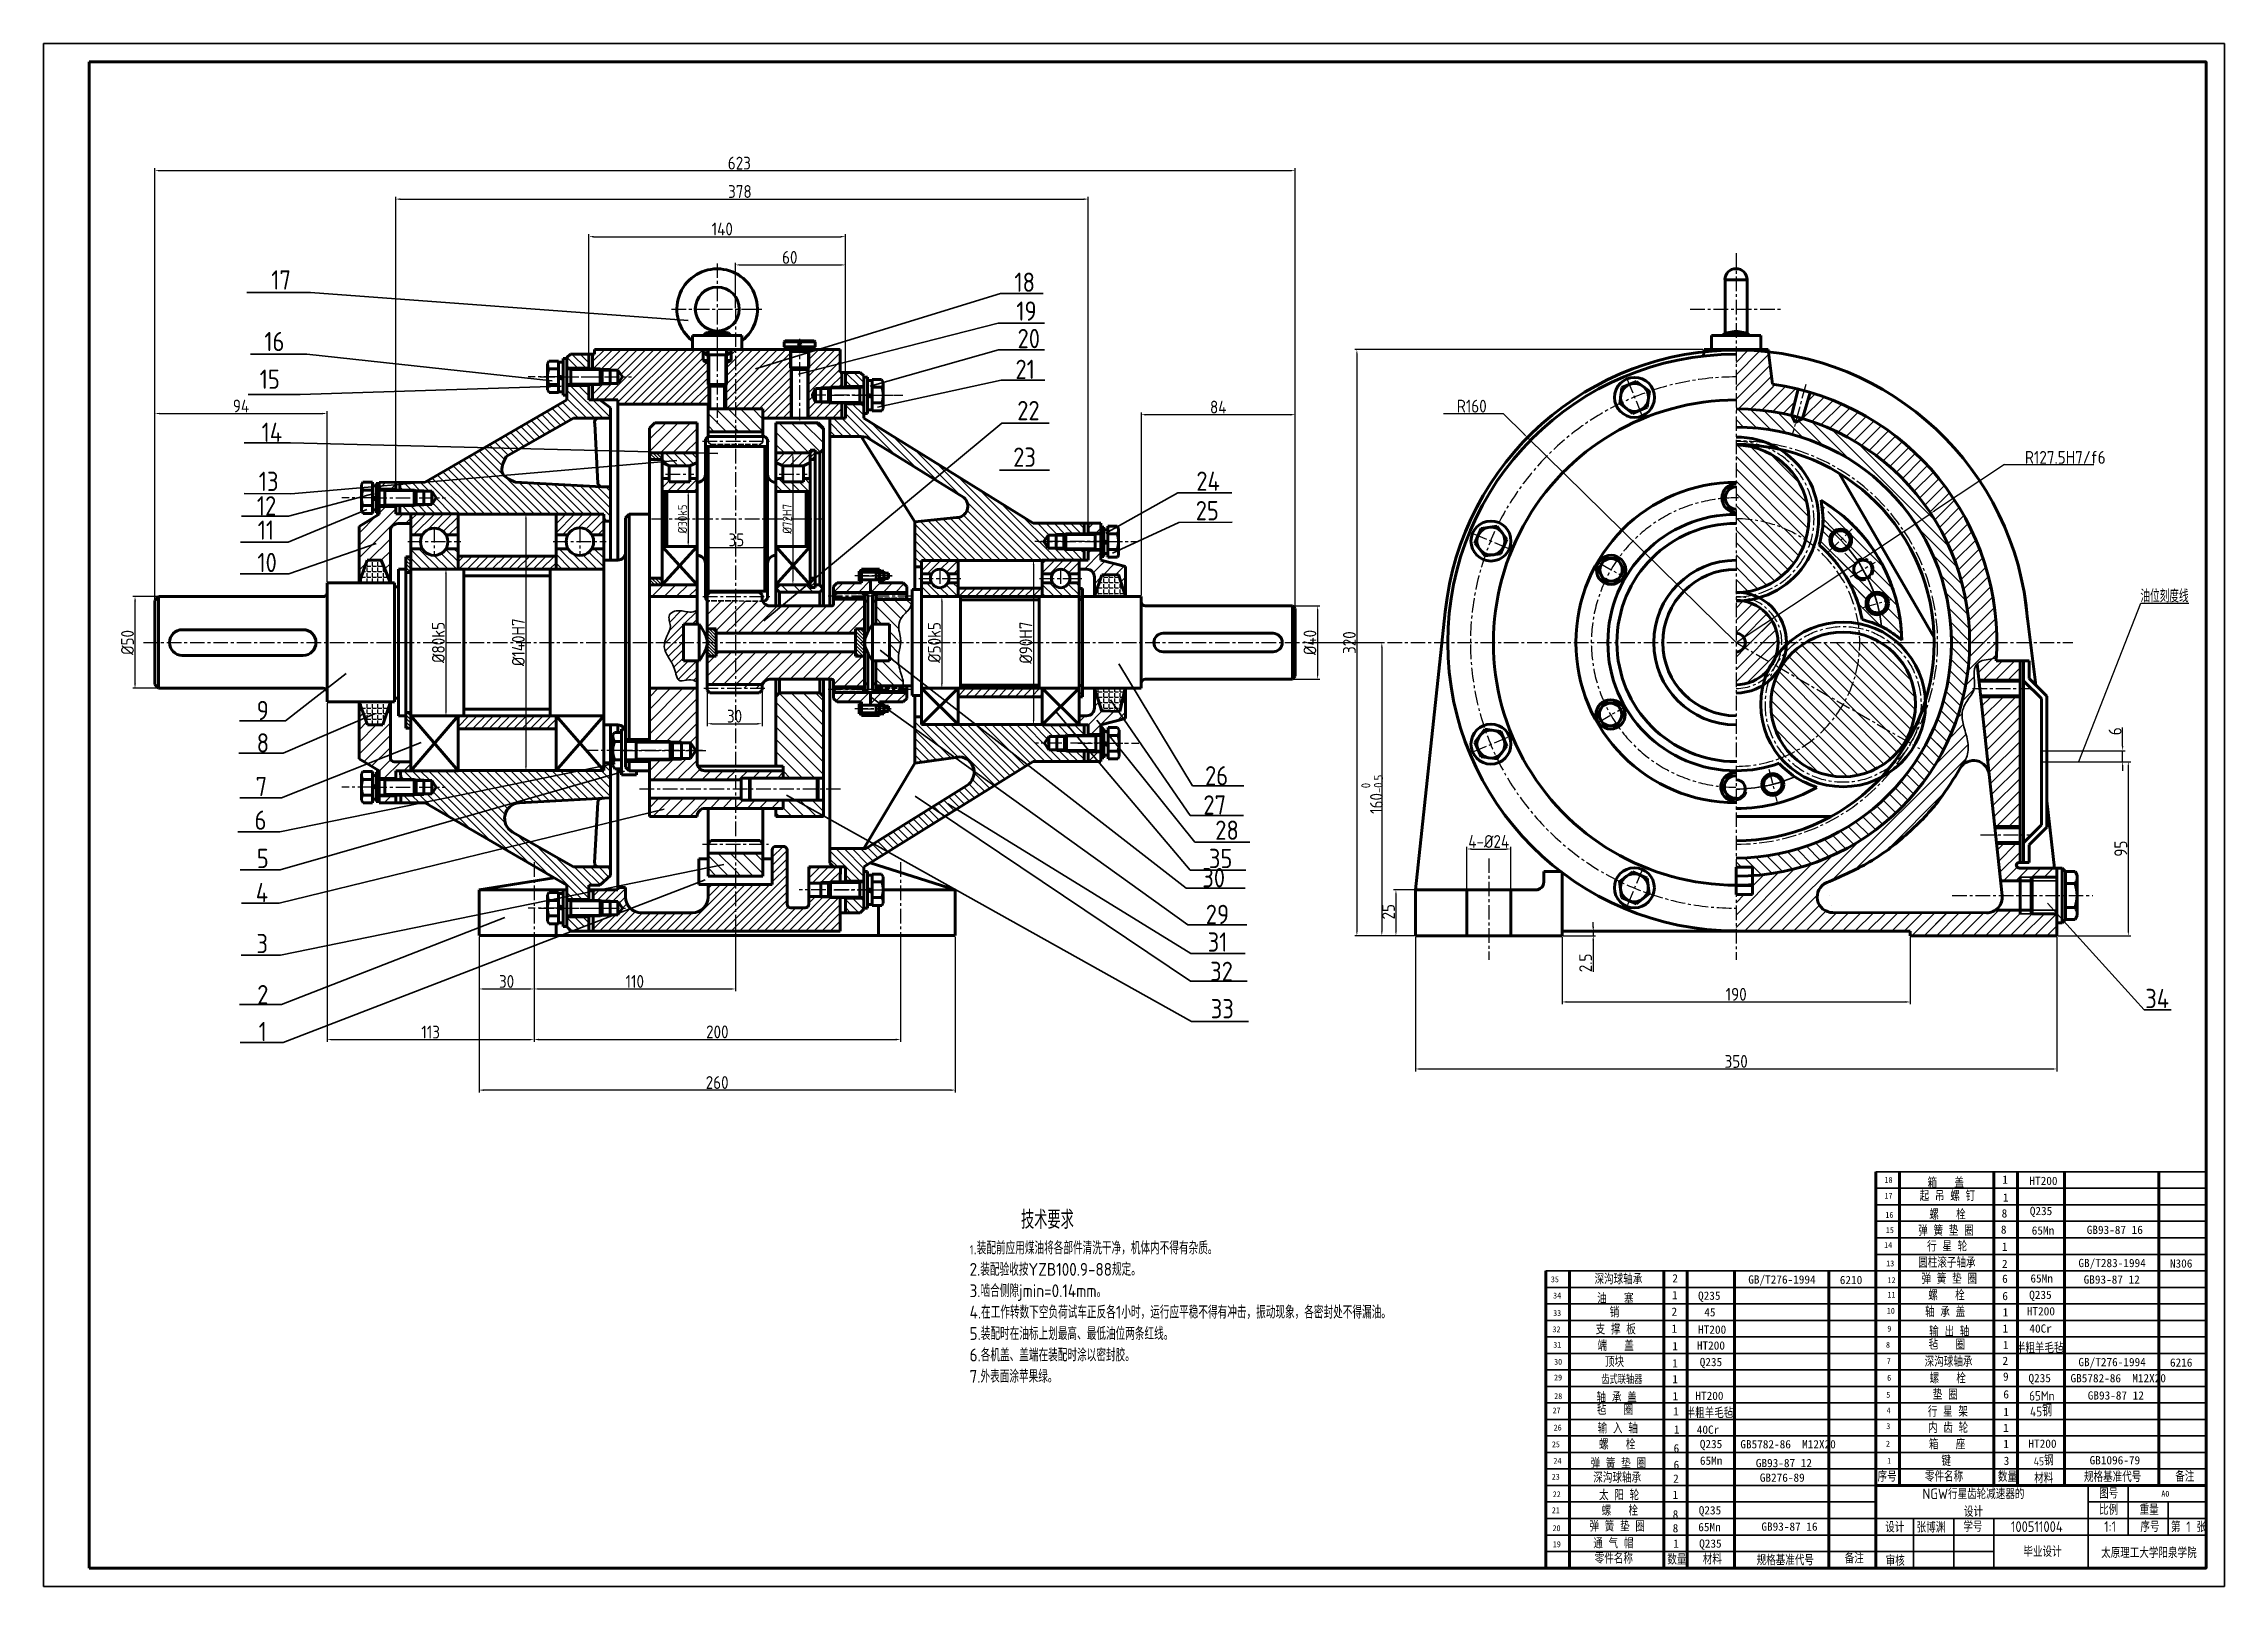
# Model space of a CAD drawing. Header units: millimetres. Extents: x -5 to 3318, y -968 to 297.
# Drawn here: x 2129 to 3318, y -826 to 15 of the extents above; entities that cross this region are included whole.
import ezdxf

# ---------------------------------------------------------------- set-up
doc = ezdxf.new("R2010")
doc.units = ezdxf.units.MM
doc.header["$LTSCALE"] = 0.25
doc.linetypes.add('ACAD_ISO02W100', pattern=[15, 12, -3])
doc.linetypes.add('CENTER', pattern=[50.8, 31.75, -6.35, 6.35, -6.35])
for name, color, linetype, lineweight in [('cu', 7, 'Continuous', 70), ('xi', 7, 'Continuous', 35), ('粗实线', 7, 'Continuous', 70), ('细实线', 7, 'Continuous', 35), ('虚线', 7, 'ACAD_ISO02W100', 35)]:
    doc.layers.add(name, color=color, linetype=linetype, lineweight=lineweight)
for name, color, linetype in [('中心线', 1, 'CENTER'), ('剖面线', 5, 'Continuous'), ('标注线', 6, 'Continuous')]:
    doc.layers.add(name, color=color, linetype=linetype)
doc.styles.add('工程字', font='gbenor.shx', dxfattribs={"bigfont": 'gbcbig.shx'})
doc.styles.add('标注', font='gbenor.shx', dxfattribs={"height": 7, "bigfont": 'gbcbig.shx'})
doc.dimstyles.new('ISO-25', dxfattribs={"dimtxt": 7, "dimasz": 2.5, "dimexe": 1.25, "dimexo": 0.625, "dimtad": 1, "dimtxsty": '标注', "dimcen": 2.5, "dimadec": 0, "dimazin": 0, "dimtfac": 1, "dimtmove": 0, "dimatfit": 3, "dimfxl": 1, "dimarcsym": 0})
pattern_1 = [(135, (1960.122, -1168.251), (-2.390993, -2.390993), [])]
pattern_2 = [(0, (1960.1222, -1168.251), (0, 2.97561), [2.16408, -0.81153]), (90, (1960.1222, -1168.251), (-2.97561, 2e-16), [2.16408, -0.81153])]
pattern_3 = [(45, (1960.122, -1168.251), (-3.34739, 3.34739), [])]
pattern_4 = [(135, (1960.122, -1168.251), (-3.34739, -3.34739), [])]
pattern_5 = [(135, (1960.1222, -1168.2509), (-0.9563973, -0.9563973), [])]
pattern_6 = [(45, (1960.1222, -1168.2509), (-0.9563973, 0.9563973), [])]
pattern_7 = [(45, (1960.122, -1168.251), (-2.390993, 2.390993), [])]
pattern_8 = [(45, (1713.8814, -1168.3254), (-3.34739, 3.34739), [])]
pattern_9 = [(135, (1713.8814, -1168.3254), (-3.34739, -3.34739), [])]
pattern_10 = [(135, (-1228.0989, 70.4507), (-0.841899, -0.841899), [])]

msp = doc.modelspace()

# ---------------------------------------------------------------- texts
at = {"layer": 'xi', "attachment_point": 1}
for s, insert, char_height in [('18', (3132.685, -602.565), 3.2143), ('17', (3132.685, -611.178), 3.2143), ('16', (3133.137, -621.644), 3.2143), ('15', (3133.415, -629.95), 3.2143), ('14', (3132.49, -638.072), 3.2143), ('13', (3133.6, -648.102), 3.2143), ('35', (2950.782, -656.764), 3.2143), ('34', (2951.989, -665.63), 3.2143), ('12', (3134.302, -657.232), 3.2143), ('11', (3134.302, -665.169), 3.2143), ('33', (2952.01, -675.162), 3.2143), ('10', (3133.932, -673.937), 3.2143), ('32', (2951.631, -684.01), 3.2143), ('9', (3134.209, -683.674), 3.214), ('31', (2952.064, -692.472), 3.2143), ('8', (3133.469, -692.442), 3.214), ('7', (3133.931, -701.303), 3.214), ('30', (2952.535, -701.706), 3.2143), ('29', (2952.504, -710.284), 3.2143), ('6', (3134.116, -710.475), 3.214), ('28', (2952.564, -720.45), 3.2143), ('5', (3133.654, -719.704), 3.214), ('27', (2951.698, -728.256), 3.2143), ('3', (3133.654, -736.818), 3.214), ('4', (3133.839, -728.234), 3.214), ('25', (2951.329, -746.711), 3.2143), ('26', (2952.302, -737.588), 3.2143), ('2', (3133.47, -746.362), 3.214), ('24', (2952.176, -755.728), 3.2143), ('1', (3134.141, -755.737), 3.214), ('23', (2951.256, -764.384), 3.2143), ('21', (2951.305, -782.642), 3.2143), ('22', (2951.813, -773.914), 3.2143), ('20', (2951.687, -792.436), 3.2143), ('19', (2951.809, -801.176), 3.2143)]:
    msp.add_mtext_dynamic_manual_height_columns(s, width=10, gutter_width=12.5, heights=[0], dxfattribs=dict(at, insert=insert, char_height=char_height))
at = {"layer": 'xi', "attachment_point": 1, "style": '工程字'}
for s, width, insert, char_height in [('齿式联轴器', 29.49051, (2978.198, -710.913), 4.5), ('{\\fSimSun|b0|i0|c134|p2;A0}', 10, (3283.595, -773.653), 3.21429)]:
    msp.add_mtext_dynamic_manual_height_columns(s, width=width, gutter_width=12.5, heights=[0], dxfattribs=dict(at, insert=insert, char_height=char_height))
at = {"layer": '标注线', "char_height": 7, "attachment_point": 1, "style": '标注'}
for s, width, insert in [('R160', 59.3656, (2899.466, -178.889)), ('R127.5H7/f6', 59.39261, (3209.199, -206.815)), ('油位刻度线', 72.21058, (3272.196, -282.38))]:
    msp.add_mtext_dynamic_manual_height_columns(s, width=width, gutter_width=35, heights=[0], dxfattribs=dict(at, insert=insert))
at = {"layer": '细实线', "attachment_point": 1}
for s, width, gutter_width, insert, char_height, style in [('17', 0.53725, 35, (2253.08, -108.35), 10.5, '标注'), ('18', 20.67121, 35, (2658.271, -109.572), 10.5, '标注'), ('19', 34.56675, 35, (2659.323, -125.312), 10.5, '标注'), ('16', 13.154, 35, (2249.315, -141.889), 10.5, '标注'), ('20', 8.1515, 35, (2659.994, -140.293), 10.5, '标注'), ('15', 15.40896, 35, (2246.779, -162.443), 10.5, '标注'), ('21', 10.6655, 35, (2658.851, -157.072), 10.5, '标注'), ('22', 21.63826, 35, (2659.809, -179.532), 10.5, '标注'), ('14', 15.90646, 35, (2247.835, -191.408), 10.5, '标注'), ('23', 17.42038, 35, (2657.613, -204.951), 10.5, '标注'), ('13', 18.89754, 35, (2246.284, -218.142), 10.5, '标注'), ('24', 22.76453, 35, (2757.445, -218.04), 10.5, '标注'), ('12', 12.40337, 35, (2245.246, -231.462), 10.5, '标注'), ('25', 15.62273, 35, (2757.111, -234.091), 10.5, '标注'), ('11', 12.93811, 35, (2245.703, -244.701), 10.5, '标注'), ('10', 24.46861, 35, (2245.521, -262.365), 10.5, '标注'), ('9', 19.39732, 35, (2245.135, -343.032), 10.5, '标注'), ('8', 21.39712, 35, (2245.155, -360.697), 10.5, '标注'), ('26', 42.99387, 35, (2762.232, -378.607), 10.5, '标注'), ('7', 25.08692, 35, (2244.573, -384.469), 10.5, '标注'), ('6', 26.30034, 35, (2244.013, -402.829), 10.5, '标注'), ('27', 37.72023, 35, (2761.31, -394.53), 10.5, '标注'), ('28', 26.21007, 35, (2767.765, -408.294), 10.5, '标注'), ('5', 16.99966, 35, (2245.211, -423.682), 10.5, '标注'), ('35', 13.16218, 35, (2764.307, -423.709), 10.5, '标注'), ('30 ', 25.20912, 35, (2760.696, -434.2), 10.5, '标注'), ('4', 24.72722, 35, (2244.673, -442.274), 10.5, '标注'), ('29', 61.36766, 35, (2762.609, -454.198), 10.5, '标注'), ('3', 20.63387, 35, (2245.033, -470.079), 10.5, '标注'), ('31  ', 23.17202, 35, (2763.644, -469.253), 10.5, '标注'), ('32', 17.31535, 35, (2764.989, -485.249), 10.5, '标注'), ('2', 15.63059, 35, (2245.441, -497.914), 10.5, '标注'), ('33', 52.82543, 35, (2765.32, -505.594), 10.5, '标注'), ('34', 26.22766, 35, (3274.83, -500.05), 10.5, '标注'), ('1', 74.65748, 35, (2246.205, -518.072), 10.5, '标注'), ('技术要求', 143.02406, 15, (2661.872, -620.879), 10, '工程字'), ('1{\\H1.4x;.装配前应用煤油将各部件清洗干净，机体内不得有杂质。\\P2.装配验收按YZB100.9-88规定。\\P3.啮合侧隙jmin=0.14mm。\\P4.在工作转数下空负荷试车正反各1小时，运行应平稳不得有冲击，振动现象，各密封处不得漏油。\\P5.装配时在油标上划最高、最低油位两条红线。\\P6.各机盖、盖端在装配时涂以密封胶。\\P7.外表面涂苹果绿。}', 366.2959, 15, (2633.846, -637.777), 5, '标注')]:
    msp.add_mtext_dynamic_manual_height_columns(s, width=width, gutter_width=gutter_width, heights=[0], dxfattribs=dict(at, insert=insert, char_height=char_height, style=style))
at = {"layer": '细实线', "attachment_point": 5, "style": '工程字'}
for s, insert, char_height, width in [('箱   盖', (3166.062, -605.71), 5.7857, 51.42857), ('起 吊 螺 钉', (3166.968, -612.846), 5.7857, 51.42857), ('弹 簧 垫 圈', (3166.176, -631.784), 5.7857, 51.42857), ('螺   栓', (3166.981, -622.966), 5.7857, 51.42857), ('行 星 轮', (3166.823, -640.322), 5.7857, 51.42857), ('圆柱滚子轴承', (3166.676, -649.173), 5.7857, 51.42857), ('油   塞', (2985.927, -668.774), 5.7857, 51.42857), ('深沟球轴承', (2987.596, -658.197), 5.7857, 51.42857), ('弹 簧 垫 圈', (3167.947, -657.991), 5.7857, 51.42857), ('螺   栓', (3166.444, -666.983), 5.7857, 51.42857), ('销', (2985.457, -676.24), 5.786, 51.42857), ('轴 承 盖', (3165.716, -676.046), 5.7857, 51.42857), ('支 撑 板', (2986.137, -685.561), 5.7857, 51.42857), ('输 出 轴', (3167.994, -686.742), 5.7857, 51.42857), ('端   盖', (2986.106, -694.506), 5.7857, 51.42857), ('顶块', (2985.489, -703.3), 5.7857, 51.42857), ('深沟球轴承', (3167.596, -703.197), 5.7857, 51.42857), ('毡   圈', (3166.639, -693.908), 5.7857, 51.42857), ('半粗羊毛毡', (3217.265, -695.695), 5.7857, 25.71429), ('螺   栓', (3167.128, -712.233), 5.7857, 51.42857), ('轴 承 盖', (2986.629, -722.71), 5.7857, 51.42857), (' 垫 圈', (3164.244, -721.123), 5.7857, 51.42857), ('65Mn', (3218.448, -721.885), 5.1429, 25.71429), ('毡   圈', (2985.709, -729.398), 5.7857, 51.42857), ('输 入 轴', (2987.232, -739.484), 5.7857, 51.42857), ('半粗羊毛毡', (3037.227, -731.13), 5.7857, 25.71429), ('行 星 架', (3167.224, -730.445), 5.7857, 51.42857), ('内 齿 轮', (3167.343, -739.281), 5.7857, 51.42857), ('{\\H1.167x;45\\H1.286x;钢}', (3218.006, -729.742), 4.5, 25.71429), ('螺   栓', (2986.945, -748.284), 5.7857, 51.42857), ('箱   座', (3166.815, -748.234), 5.7857, 51.42857), ('弹 簧 垫 圈', (2987.523, -758.678), 5.7857, 51.42857), ('键', (3166.291, -757.306), 5.786, 51.42857), ('45{\\H1.286x;钢}', (3219.447, -756.953), 4.5, 25.71429), ('深沟球轴承', (2986.935, -766.416), 5.7857, 51.42857), ('太 阳 轮', (2987.993, -775.932), 5.7857, 51.42857), ('序号', (3134.088, -765.829), 5.7857, 51.42857), ('零件名称', (3165.131, -765.803), 5.7857, 51.42857), ('数量', (3199.731, -765.891), 5.7857, 51.42857), ('材料', (3219.52, -766.645), 5.7857, 51.42857), ('规格基准代号', (3257.038, -765.98), 5.7857, 51.42857), ('图号', (3254.887, -774.971), 5.7857, 51.42857), (' 备注', (3294.834, -765.801), 5.7857, 51.42857), ('螺   栓', (2988.393, -784.359), 5.7857, 51.42857), ('NGW行星齿轮减速器的设计', (3181.182, -780.14), 5.78571, 59.03617), ('比例', (3254.887, -783.911), 5.7857, 51.42857), ('重量', (3276.952, -783.908), 5.7857, 51.42857), ('弹 簧 垫 圈', (2986.925, -792.971), 5.7857, 51.42857), (' 设计', (3136.731, -793.462), 5.7857, 51.42857), ('张博渊', (3157.984, -793.558), 5.7857, 51.42857), (' 学号', (3179.276, -793.136), 5.7857, 51.42857), ('100511004', (3215.689, -793.201), 5.7857, 51.42857), ('1:1', (3255.67, -793.187), 5.7857, 51.42857), ('序号', (3277.381, -793.187), 5.7857, 51.42857), ('第 1 张', (3298.421, -793.299), 5.7857, 51.42857), ('通 气 帽', (2984.868, -802.209), 5.7857, 51.42857), ('零件名称', (2985.085, -810.49), 5.7857, 51.42857), ('数量', (3019.46, -810.997), 5.7857, 51.42857), ('材料', (3038.791, -810.909), 5.7857, 51.42857), ('规格基准代号', (3078.564, -811.393), 5.7857, 51.42857), ('备注', (3116.176, -810.409), 5.7857, 51.42857), ('审核', (3138.515, -811.729), 5.7857, 51.42857), ('毕业设计', (3218.804, -806.78), 5.7857, 51.42857), ('太原理工大学阳泉学院', (3276.823, -807.414), 5.7857, 51.42857)]:
    msp.add_mtext(s, dxfattribs=dict(at, insert=insert, char_height=char_height, width=width))
at = {"layer": '细实线', "char_height": 4.5}
for s, insert, width, attachment_point in [('1', (3198.458, -604.055), 12.85714, 5), ('HT200', (3219.333, -604.724), 25.71429, 5), ('1', (3198.775, -613.774), 12.85714, 5), ('8', (3197.664, -631.294), 12.85714, 5), ('8', (3198.055, -622.461), 12.85714, 5), ('Q235', (3218.017, -621.676), 25.71429, 5), ('65Mn', (3219.065, -631.787), 25.71429, 5), ('GB93-87 16', (3258.238, -631.438), 51.42857, 5), ('1', (3198.158, -640.603), 12.85714, 5), ('2', (3198.21, -649.954), 12.85714, 5), ('GB/T283-1994', (3256.764, -650.022), 56.05579, 5), ('N306', (3294.422, -649.77), 25.71429, 5), ('1', (3018.375, -667.001), 12.85714, 5), ('2', (3018.53, -657.796), 12.85714, 5), ('Q235', (3037.134, -667.868), 25.71429, 5), ('GB/T276-1994', (3076.764, -659.022), 56.05579, 5), ('6210', (3114.422, -658.77), 25.71429, 5), ('6', (3198.34, -658.083), 12.85714, 5), ('6', (3198.429, -667.518), 12.85714, 5), ('Q235', (3217.673, -667.398), 25.71429, 5), ('65Mn', (3218.348, -657.919), 25.71429, 5), ('GB93-87 12', (3256.55, -658.524), 51.42857, 5), ('2', (3018.077, -676.011), 12.85714, 5), ('45', (3037.457, -676.352), 25.71429, 5), ('1', (3198.631, -676.342), 12.85714, 5), ('HT200', (3217.942, -675.815), 25.71429, 5), ('1', (3018.121, -685.235), 12.85714, 5), ('HT200', (3038.692, -685.824), 25.71429, 5), ('1', (3198.582, -685.212), 12.85714, 5), ('40Cr', (3217.798, -685.224), 25.71429, 5), ('1', (3018.525, -694.77), 12.85714, 5), ('HT200', (3038.031, -694.488), 25.71429, 5), ('Q235', (3038.036, -704.035), 25.71429, 5), ('2', (3198.53, -702.796), 12.85714, 5), ('1', (3198.725, -694.197), 12.85714, 5), ('GB/T276-1994', (3256.764, -704.022), 56.05579, 5), ('1', (3018.443, -704.127), 12.85714, 5), ('1', (3018.524, -712.788), 12.85714, 5), ('9', (3198.805, -711.445), 12.85714, 5), ('Q235', (3217.279, -712.77), 25.71429, 5), ('GB5782-86  M12X20', (3234.077, -712.301), 78.61406, 4), ('6216', (3294.422, -703.77), 25.71429, 5), ('1', (3018.607, -722.063), 12.85714, 5), ('HT200', (3037.218, -721.913), 25.71429, 5), ('6', (3198.993, -721.114), 12.85714, 5), ('GB93-87 12', (3258.797, -721.71), 51.42857, 5), ('1', (3018.933, -730.339), 12.85714, 5), ('1', (3198.993, -730.696), 12.85714, 5), ('6', (3019.193, -750.512), 12.85714, 5), ('1', (3019.339, -740.222), 12.85714, 5), ('40Cr', (3036.451, -740.372), 25.71429, 5), ('Q235', (3038.093, -748.716), 25.71429, 5), ('GB5782-86  M12X20', (3054.077, -748.301), 78.61406, 4), ('1', (3198.858, -739.334), 12.85714, 5), ('1', (3198.997, -748.09), 12.85714, 5), ('HT200', (3218.806, -747.994), 25.71429, 5), ('6', (3019.193, -759.512), 12.85714, 5), ('65Mn', (3038.141, -757.262), 25.71429, 5), ('GB93-87 12', (3077.816, -758.56), 51.42857, 5), ('3', (3199.178, -757.347), 12.85714, 5), ('GB1096-79', (3258.275, -757.029), 51.42857, 5), ('2', (3018.953, -767), 12.85714, 5), ('GB276-89', (3076.923, -766.521), 56.05579, 5), ('1', (3018.579, -775.827), 12.85714, 5), ('8', (3018.71, -786.512), 12.85714, 5), ('Q235', (3037.511, -784.85), 25.71429, 5), ('8', (3018.71, -794.098), 12.85714, 5), ('65Mn', (3037.242, -793.459), 25.71429, 5), ('GB93-87 16', (3080.855, -793.203), 51.42857, 5), ('1', (3018.975, -802.468), 12.85714, 5), ('Q235', (3037.744, -802.979), 25.71429, 5)]:
    msp.add_mtext(s, dxfattribs=dict(at, insert=insert, width=width, attachment_point=attachment_point))

# ---------------------------------------------------------------- blocks, each defined once
blk = doc.blocks.new('*U1')
at = {"layer": '粗实线'}
for p, q in [((-8.1, -3.4), (-7, 5.4)), ((-7, 5.4), (1.1, 8.7)), ((1.1, 8.7), (8.1, 3.4)), ((8.1, 3.4), (6.9, -5.4)), ((-1.2, -8.7), (-8.1, -3.4)), ((6.9, -5.4), (-1.2, -8.7))]:
    blk.add_line(p, q, dxfattribs=at)
for radius in [10.9, 7.6]:
    blk.add_circle((0, 0), radius, dxfattribs=at)
blk = doc.blocks.new('*U2')
at = {"layer": '粗实线', "color": 0, "linetype": 'ByBlock', "lineweight": -2, "transparency": 16777216}
blk.add_blockref('*U1', (1282.5, 990.7), dxfattribs=at)
for p, rotation in [((1204.2, 912.4), 45), ((1204.2, 801.7), 90), ((1282.4, 723.4), 135)]:
    blk.add_blockref('*U1', p, dxfattribs=dict(at, rotation=rotation))
blk = doc.blocks.new('*U3')
at = {"layer": '粗实线'}
for p, q in [((-7.1, 0), (-3.6, 6.1)), ((-3.6, -6.1), (-7.1, 0)), ((-3.6, 6.1), (3.5, 6.1)), ((3.5, 6.1), (7.1, 0)), ((7.1, 0), (3.5, -6.1)), ((3.5, -6.1), (-3.6, -6.1))]:
    blk.add_line(p, q, dxfattribs=at)
for radius in [7.97, 6.13]:
    blk.add_circle((0, 0), radius, dxfattribs=at)
blk = doc.blocks.new('*U4')
at = {"layer": '粗实线', "color": 0, "linetype": 'ByBlock', "lineweight": -2, "transparency": 16777216}
blk.add_blockref('*U3', (1269.7, 896.7), dxfattribs=at)
blk = doc.blocks.new('*U5')
at = {"layer": '粗实线'}
for p, q in [((-7.1, 0), (-3.6, 6.1)), ((-3.6, -6.1), (-7.1, 0)), ((-3.6, 6.1), (3.5, 6.1)), ((3.5, 6.1), (7.1, 0)), ((7.1, 0), (3.5, -6.1)), ((3.5, -6.1), (-3.6, -6.1))]:
    blk.add_line(p, q, dxfattribs=at)
for radius in [7.97, 6.13]:
    blk.add_circle((0, 0), radius, dxfattribs=at)
blk = doc.blocks.new('*U6')
at = {"layer": '粗实线', "color": 0, "linetype": 'ByBlock', "lineweight": -2, "transparency": 16777216}
blk.add_blockref('*U5', (1269.7, 896.7), dxfattribs=at)
blk = doc.blocks.new('*D9')
at = {"layer": 'Defpoints', "color": 0, "transparency": 16777216}
for p in [(2348.8, -271.3), (2348.3, -351.2), (2348.8, -351.2)]:
    blk.add_point(p, dxfattribs=at)
at = {"layer": '标注线', "color": 0, "lineweight": -2, "transparency": 16777216}
for p, q in [((2348.2, -271.3), (2347.1, -271.3)), ((2348.3, -273.8), (2348.3, -348.7)), ((2348.2, -351.2), (2347.1, -351.2))]:
    blk.add_line(p, q, dxfattribs=at)
at = {"layer": '标注线', "color": 0, "transparency": 16777216}
for points in [[(2347.9, -273.8), (2348.8, -273.8), (2348.3, -271.3)], [(2347.9, -348.7), (2348.8, -348.7), (2348.3, -351.2)]]:
    blk.add_solid(points, dxfattribs=at)
at = {"layer": '标注线', "color": 0, "transparency": 16777216, "insert": (2344.2, -311.2), "char_height": 7, "attachment_point": 5, "rotation": 90, "style": '标注'}
blk.add_mtext('%%C80k5', dxfattribs=at)
blk = doc.blocks.new('*D10')
at = {"layer": 'Defpoints', "color": 0, "transparency": 16777216}
for p in [(2408.3, -241.3), (2391.9, -381), (2408.3, -381)]:
    blk.add_point(p, dxfattribs=at)
at = {"layer": '标注线', "color": 0, "lineweight": -2, "transparency": 16777216}
for p, q in [((2407.7, -241.3), (2390.7, -241.3)), ((2391.9, -243.8), (2391.9, -378.5)), ((2407.7, -381), (2390.7, -381))]:
    blk.add_line(p, q, dxfattribs=at)
at = {"layer": '标注线', "color": 0, "transparency": 16777216}
for points in [[(2391.5, -243.8), (2392.4, -243.8), (2391.9, -241.3)], [(2391.5, -378.5), (2392.4, -378.5), (2391.9, -381)]]:
    blk.add_solid(points, dxfattribs=at)
at = {"layer": '标注线', "color": 0, "transparency": 16777216, "insert": (2387.8, -311.1), "char_height": 7, "attachment_point": 5, "rotation": 90, "style": '标注'}
blk.add_mtext('%%C140H7', dxfattribs=at)
blk = doc.blocks.new('*D11')
at = {"layer": 'Defpoints', "color": 0, "transparency": 16777216}
for p in [(2482.2, -228.9), (2480.4, -258.8), (2482.2, -258.8)]:
    blk.add_point(p, dxfattribs=at)
at = {"layer": '标注线', "color": 0, "lineweight": -2, "transparency": 16777216}
for p, q in [((2481.6, -228.9), (2479.2, -228.9)), ((2480.4, -231.4), (2480.4, -256.3)), ((2481.6, -258.8), (2479.2, -258.8))]:
    blk.add_line(p, q, dxfattribs=at)
at = {"layer": '标注线', "color": 0, "transparency": 16777216}
for points in [[(2480, -231.4), (2480.9, -231.4), (2480.4, -228.9)], [(2480, -256.3), (2480.9, -256.3), (2480.4, -258.8)]]:
    blk.add_solid(points, dxfattribs=at)
at = {"layer": '标注线', "color": 0, "transparency": 16777216, "insert": (2477.3, -243.9), "char_height": 7, "attachment_point": 5, "rotation": 90, "style": '标注'}
blk.add_mtext('{\\H0.71429x;%%C30k5}', dxfattribs=at)
blk = doc.blocks.new('*D12')
at = {"layer": 'Defpoints', "color": 0, "transparency": 16777216}
for p in [(2489.8, -261.4), (2523.7, -259.4), (2523.7, -261.4)]:
    blk.add_point(p, dxfattribs=at)
at = {"layer": '标注线', "color": 0, "lineweight": -2, "transparency": 16777216}
for p, q in [((2489.8, -260.7), (2489.8, -258.2)), ((2492.3, -259.4), (2521.2, -259.4)), ((2523.7, -260.7), (2523.7, -258.2))]:
    blk.add_line(p, q, dxfattribs=at)
at = {"layer": '标注线', "color": 0, "transparency": 16777216}
for points in [[(2492.3, -259), (2492.3, -259.8), (2489.8, -259.4)], [(2521.2, -259), (2521.2, -259.8), (2523.7, -259.4)]]:
    blk.add_solid(points, dxfattribs=at)
at = {"layer": '标注线', "color": 0, "transparency": 16777216, "insert": (2506.7, -255.3), "char_height": 7, "attachment_point": 5, "style": '标注'}
blk.add_mtext('35', dxfattribs=at)
blk = doc.blocks.new('*D13')
at = {"layer": 'Defpoints', "color": 0, "transparency": 16777216}
for p in [(2539.8, -207.9), (2537.5, -279.8), (2539.8, -279.8)]:
    blk.add_point(p, dxfattribs=at)
at = {"layer": '标注线', "color": 0, "lineweight": -2, "transparency": 16777216}
for p, q in [((2539.1, -207.9), (2536.2, -207.9)), ((2537.5, -210.4), (2537.5, -277.3)), ((2539.1, -279.8), (2536.2, -279.8))]:
    blk.add_line(p, q, dxfattribs=at)
at = {"layer": '标注线', "color": 0, "transparency": 16777216}
for points in [[(2537.1, -210.4), (2537.9, -210.4), (2537.5, -207.9)], [(2537.1, -277.3), (2537.9, -277.3), (2537.5, -279.8)]]:
    blk.add_solid(points, dxfattribs=at)
at = {"layer": '标注线', "color": 0, "transparency": 16777216, "insert": (2534.4, -243.8), "char_height": 7, "attachment_point": 5, "rotation": 90, "style": '标注'}
blk.add_mtext('{\\H0.71429x;%%C72H7}', dxfattribs=at)
blk = doc.blocks.new('*D14')
at = {"layer": 'Defpoints', "color": 0, "transparency": 16777216}
for p in [(2490.8, -337.2), (2520.7, -337.2), (2520.7, -355.5)]:
    blk.add_point(p, dxfattribs=at)
at = {"layer": '标注线', "color": 0, "lineweight": -2, "transparency": 16777216}
for p, q in [((2490.8, -337.8), (2490.8, -356.8)), ((2520.7, -337.8), (2520.7, -356.8)), ((2493.3, -355.5), (2518.2, -355.5))]:
    blk.add_line(p, q, dxfattribs=at)
at = {"layer": '标注线', "color": 0, "transparency": 16777216}
for points in [[(2493.3, -355.1), (2493.3, -355.9), (2490.8, -355.5)], [(2518.2, -355.1), (2518.2, -355.9), (2520.7, -355.5)]]:
    blk.add_solid(points, dxfattribs=at)
at = {"layer": '标注线', "color": 0, "transparency": 16777216, "insert": (2505.7, -351.4), "char_height": 7, "attachment_point": 5, "style": '标注'}
blk.add_mtext('30', dxfattribs=at)
blk = doc.blocks.new('*D15')
at = {"layer": 'Defpoints', "color": 0, "transparency": 16777216}
for p in [(2621.1, -286.2), (2618.7, -336.2), (2621.1, -336.2)]:
    blk.add_point(p, dxfattribs=at)
at = {"layer": '标注线', "color": 0, "lineweight": -2, "transparency": 16777216}
for p, q in [((2620.4, -286.2), (2617.5, -286.2)), ((2618.7, -288.7), (2618.7, -333.7)), ((2620.4, -336.2), (2617.5, -336.2))]:
    blk.add_line(p, q, dxfattribs=at)
at = {"layer": '标注线', "color": 0, "transparency": 16777216}
for points in [[(2618.3, -288.7), (2619.1, -288.7), (2618.7, -286.2)], [(2618.3, -333.7), (2619.1, -333.7), (2618.7, -336.2)]]:
    blk.add_solid(points, dxfattribs=at)
at = {"layer": '标注线', "color": 0, "transparency": 16777216, "insert": (2614.6, -311.2), "char_height": 7, "attachment_point": 5, "rotation": 90, "style": '标注'}
blk.add_mtext('%%C50k5', dxfattribs=at)
blk = doc.blocks.new('*D16')
at = {"layer": 'Defpoints', "color": 0, "transparency": 16777216}
for p in [(2809.8, -291.3), (2809.8, -331.2), (2823.6, -331.2)]:
    blk.add_point(p, dxfattribs=at)
at = {"layer": '标注线', "color": 0, "lineweight": -2, "transparency": 16777216}
for p, q in [((2810.5, -291.3), (2824.8, -291.3)), ((2823.6, -293.8), (2823.6, -328.7)), ((2810.5, -331.2), (2824.8, -331.2))]:
    blk.add_line(p, q, dxfattribs=at)
at = {"layer": '标注线', "color": 0, "transparency": 16777216}
for points in [[(2823.2, -293.8), (2824, -293.8), (2823.6, -291.3)], [(2823.2, -328.7), (2824, -328.7), (2823.6, -331.2)]]:
    blk.add_solid(points, dxfattribs=at)
at = {"layer": '标注线', "color": 0, "transparency": 16777216, "insert": (2819.4, -311.2), "char_height": 7, "attachment_point": 5, "rotation": 90, "style": '标注'}
blk.add_mtext('%%C40', dxfattribs=at)
blk = doc.blocks.new('*D17')
at = {"layer": 'Defpoints', "color": 0, "transparency": 16777216}
for p in [(2191.6, -286.2), (2178.8, -336.2), (2191.6, -336.2)]:
    blk.add_point(p, dxfattribs=at)
at = {"layer": '标注线', "color": 0, "lineweight": -2, "transparency": 16777216}
for p, q in [((2190.9, -286.2), (2177.6, -286.2)), ((2178.8, -288.7), (2178.8, -333.7)), ((2190.9, -336.2), (2177.6, -336.2))]:
    blk.add_line(p, q, dxfattribs=at)
at = {"layer": '标注线', "color": 0, "transparency": 16777216}
for points in [[(2178.4, -288.7), (2179.3, -288.7), (2178.8, -286.2)], [(2178.4, -333.7), (2179.3, -333.7), (2178.8, -336.2)]]:
    blk.add_solid(points, dxfattribs=at)
at = {"layer": '标注线', "color": 0, "transparency": 16777216, "insert": (2174.7, -311.2), "char_height": 7, "attachment_point": 5, "rotation": 90, "style": '标注'}
blk.add_mtext('%%C50', dxfattribs=at)
blk = doc.blocks.new('*D18')
at = {"layer": 'Defpoints', "color": 0, "transparency": 16777216}
for p in [(2811.3, -54), (2189.6, -288.3), (2811.3, -292.7)]:
    blk.add_point(p, dxfattribs=at)
at = {"layer": '标注线', "color": 0, "lineweight": -2, "transparency": 16777216}
for p, q in [((2189.6, -287.7), (2189.6, -52.7)), ((2192.1, -54), (2808.8, -54)), ((2811.3, -292.1), (2811.3, -52.7))]:
    blk.add_line(p, q, dxfattribs=at)
at = {"layer": '标注线', "color": 0, "transparency": 16777216}
for points in [[(2192.1, -53.6), (2192.1, -54.4), (2189.6, -54)], [(2808.8, -53.6), (2808.8, -54.4), (2811.3, -54)]]:
    blk.add_solid(points, dxfattribs=at)
at = {"layer": '标注线', "color": 0, "transparency": 16777216, "insert": (2508.3, -49.9), "char_height": 7, "attachment_point": 5, "style": '标注'}
blk.add_mtext('623', dxfattribs=at)
blk = doc.blocks.new('*D19')
at = {"layer": 'Defpoints', "color": 0, "transparency": 16777216}
for p in [(2698.5, -69.5), (2321, -223.9), (2698.5, -246.3)]:
    blk.add_point(p, dxfattribs=at)
at = {"layer": '标注线', "color": 0, "lineweight": -2, "transparency": 16777216}
for p, q in [((2321, -223.2), (2321, -68.3)), ((2323.5, -69.5), (2696, -69.5)), ((2698.5, -245.6), (2698.5, -68.3))]:
    blk.add_line(p, q, dxfattribs=at)
at = {"layer": '标注线', "color": 0, "transparency": 16777216}
for points in [[(2323.5, -69.1), (2323.5, -70), (2321, -69.5)], [(2696, -69.1), (2696, -70), (2698.5, -69.5)]]:
    blk.add_solid(points, dxfattribs=at)
at = {"layer": '标注线', "color": 0, "transparency": 16777216, "insert": (2508.6, -65.4), "char_height": 7, "attachment_point": 5, "style": '标注'}
blk.add_mtext('378', dxfattribs=at)
blk = doc.blocks.new('*D20')
at = {"layer": 'Defpoints', "color": 0, "transparency": 16777216}
for p in [(2566.1, -90), (2426.3, -154), (2566.1, -164)]:
    blk.add_point(p, dxfattribs=at)
at = {"layer": '标注线', "color": 0, "lineweight": -2, "transparency": 16777216}
for p, q in [((2426.3, -153.4), (2426.3, -88.7)), ((2428.8, -90), (2563.6, -90)), ((2566.1, -163.4), (2566.1, -88.7))]:
    blk.add_line(p, q, dxfattribs=at)
at = {"layer": '标注线', "color": 0, "transparency": 16777216}
for points in [[(2428.8, -89.6), (2428.8, -90.4), (2426.3, -90)], [(2563.6, -89.6), (2563.6, -90.4), (2566.1, -90)]]:
    blk.add_solid(points, dxfattribs=at)
at = {"layer": '标注线', "color": 0, "transparency": 16777216, "insert": (2499, -85.8), "char_height": 7, "attachment_point": 5, "style": '标注'}
blk.add_mtext('140', dxfattribs=at)
blk = doc.blocks.new('*D21')
at = {"layer": 'Defpoints', "color": 0, "transparency": 16777216}
for p in [(2566.1, -105.4), (2506.2, -129.5), (2566.1, -164)]:
    blk.add_point(p, dxfattribs=at)
at = {"layer": '标注线', "color": 0, "lineweight": -2, "transparency": 16777216}
for p, q in [((2506.2, -128.9), (2506.2, -104.2)), ((2508.7, -105.4), (2563.6, -105.4)), ((2566.1, -163.4), (2566.1, -104.2))]:
    blk.add_line(p, q, dxfattribs=at)
at = {"layer": '标注线', "color": 0, "transparency": 16777216}
for points in [[(2508.7, -105), (2508.7, -105.8), (2506.2, -105.4)], [(2563.6, -105), (2563.6, -105.8), (2566.1, -105.4)]]:
    blk.add_solid(points, dxfattribs=at)
at = {"layer": '标注线', "color": 0, "transparency": 16777216, "insert": (2535.8, -101.3), "char_height": 7, "attachment_point": 5, "style": '标注'}
blk.add_mtext('60', dxfattribs=at)
blk = doc.blocks.new('*D22')
at = {"layer": 'Defpoints', "color": 0, "transparency": 16777216}
for p in [(2811.3, -187), (2727.5, -286.2), (2811.3, -292.7)]:
    blk.add_point(p, dxfattribs=at)
at = {"layer": '标注线', "color": 0, "lineweight": -2, "transparency": 16777216}
for p, q in [((2727.5, -285.6), (2727.5, -185.8)), ((2730, -187), (2808.8, -187)), ((2811.3, -292.1), (2811.3, -185.8))]:
    blk.add_line(p, q, dxfattribs=at)
at = {"layer": '标注线', "color": 0, "transparency": 16777216}
for points in [[(2730, -186.6), (2730, -187.5), (2727.5, -187)], [(2808.8, -186.6), (2808.8, -187.5), (2811.3, -187)]]:
    blk.add_solid(points, dxfattribs=at)
at = {"layer": '标注线', "color": 0, "transparency": 16777216, "insert": (2769.4, -182.9), "char_height": 7, "attachment_point": 5, "style": '标注'}
blk.add_mtext('84', dxfattribs=at)
blk = doc.blocks.new('*D23')
at = {"layer": 'Defpoints', "color": 0, "transparency": 16777216}
for p in [(2366.4, -471), (2396.4, -471), (2396.4, -500.1)]:
    blk.add_point(p, dxfattribs=at)
at = {"layer": '标注线', "color": 0, "lineweight": -2, "transparency": 16777216}
for p, q in [((2366.4, -471.6), (2366.4, -501.3)), ((2396.4, -471.6), (2396.4, -501.3)), ((2368.9, -500.1), (2393.9, -500.1))]:
    blk.add_line(p, q, dxfattribs=at)
at = {"layer": '标注线', "color": 0, "transparency": 16777216}
for points in [[(2368.9, -499.7), (2368.9, -500.5), (2366.4, -500.1)], [(2393.9, -499.7), (2393.9, -500.5), (2396.4, -500.1)]]:
    blk.add_solid(points, dxfattribs=at)
at = {"layer": '标注线', "color": 0, "transparency": 16777216, "insert": (2381.4, -496), "char_height": 7, "attachment_point": 5, "style": '标注'}
blk.add_mtext('30', dxfattribs=at)
blk = doc.blocks.new('*D24')
at = {"layer": 'Defpoints', "color": 0, "transparency": 16777216}
for p in [(2396.4, -471), (2506.2, -471), (2506.2, -500.1)]:
    blk.add_point(p, dxfattribs=at)
at = {"layer": '标注线', "color": 0, "lineweight": -2, "transparency": 16777216}
for p, q in [((2396.4, -471.6), (2396.4, -501.3)), ((2506.2, -471.6), (2506.2, -501.3)), ((2398.9, -500.1), (2503.7, -500.1))]:
    blk.add_line(p, q, dxfattribs=at)
at = {"layer": '标注线', "color": 0, "transparency": 16777216}
for points in [[(2398.9, -499.7), (2398.9, -500.5), (2396.4, -500.1)], [(2503.7, -499.7), (2503.7, -500.5), (2506.2, -500.1)]]:
    blk.add_solid(points, dxfattribs=at)
at = {"layer": '标注线', "color": 0, "transparency": 16777216, "insert": (2451.3, -496), "char_height": 7, "attachment_point": 5, "style": '标注'}
blk.add_mtext('110', dxfattribs=at)
blk = doc.blocks.new('*D25')
at = {"layer": 'Defpoints', "color": 0, "transparency": 16777216}
for p in [(2396.4, -471.6), (2596.1, -471.6), (2596.1, -527.7)]:
    blk.add_point(p, dxfattribs=at)
at = {"layer": '标注线', "color": 0, "lineweight": -2, "transparency": 16777216}
for p, q in [((2396.4, -472.3), (2396.4, -528.9)), ((2596.1, -472.3), (2596.1, -528.9)), ((2398.9, -527.7), (2593.6, -527.7))]:
    blk.add_line(p, q, dxfattribs=at)
at = {"layer": '标注线', "color": 0, "transparency": 16777216}
for points in [[(2398.9, -527.2), (2398.9, -528.1), (2396.4, -527.7)], [(2593.6, -527.2), (2593.6, -528.1), (2596.1, -527.7)]]:
    blk.add_solid(points, dxfattribs=at)
at = {"layer": '标注线', "color": 0, "transparency": 16777216, "insert": (2496.3, -523.5), "char_height": 7, "attachment_point": 5, "style": '标注'}
blk.add_mtext('200', dxfattribs=at)
blk = doc.blocks.new('*D26')
at = {"layer": 'Defpoints', "color": 0, "transparency": 16777216}
for p in [(2366.4, -471.6), (2626, -471), (2366.4, -555.2)]:
    blk.add_point(p, dxfattribs=at)
at = {"layer": '标注线', "color": 0, "lineweight": -2, "transparency": 16777216}
for p, q in [((2366.4, -472.3), (2366.4, -556.5)), ((2626, -471.6), (2626, -556.5)), ((2623.5, -555.2), (2368.9, -555.2))]:
    blk.add_line(p, q, dxfattribs=at)
at = {"layer": '标注线', "color": 0, "transparency": 16777216}
for points in [[(2368.9, -554.8), (2368.9, -555.7), (2366.4, -555.2)], [(2623.5, -554.8), (2623.5, -555.7), (2626, -555.2)]]:
    blk.add_solid(points, dxfattribs=at)
at = {"layer": '标注线', "color": 0, "transparency": 16777216, "insert": (2496.2, -551.1), "char_height": 7, "attachment_point": 5, "style": '标注'}
blk.add_mtext('260', dxfattribs=at)
blk = doc.blocks.new('*D27')
at = {"layer": 'Defpoints', "color": 0, "transparency": 16777216}
for p in [(3034.3, -151.5), (2845, -471.1), (2877, -471.1)]:
    blk.add_point(p, dxfattribs=at)
at = {"layer": '标注线', "color": 0, "lineweight": -2, "transparency": 16777216}
for p, q in [((3033.6, -151.5), (2843.8, -151.5)), ((2845, -154), (2845, -468.6)), ((2876.4, -471.1), (2843.8, -471.1))]:
    blk.add_line(p, q, dxfattribs=at)
at = {"layer": '标注线', "color": 0, "transparency": 16777216}
for points in [[(2844.6, -154), (2845.4, -154), (2845, -151.5)], [(2844.6, -468.6), (2845.4, -468.6), (2845, -471.1)]]:
    blk.add_solid(points, dxfattribs=at)
at = {"layer": '标注线', "color": 0, "transparency": 16777216, "insert": (2840.9, -311.3), "char_height": 7, "attachment_point": 5, "rotation": 90, "style": '标注'}
blk.add_mtext('320', dxfattribs=at)
blk = doc.blocks.new('*D28')
at = {"layer": 'Defpoints', "color": 0, "transparency": 16777216}
for p in [(2829.6, -311.3), (2858.6, -471.1), (2876.4, -471.1)]:
    blk.add_point(p, dxfattribs=at)
at = {"layer": '标注线', "color": 0, "lineweight": -2, "transparency": 16777216}
for p, q in [((2830.2, -311.3), (2859.9, -311.3)), ((2858.6, -313.8), (2858.6, -468.6)), ((2875.7, -471.1), (2857.4, -471.1))]:
    blk.add_line(p, q, dxfattribs=at)
at = {"layer": '标注线', "color": 0, "transparency": 16777216}
for points in [[(2858.2, -313.8), (2859, -313.8), (2858.6, -311.3)], [(2858.2, -468.6), (2859, -468.6), (2858.6, -471.1)]]:
    blk.add_solid(points, dxfattribs=at)
at = {"layer": '标注线', "color": 0, "transparency": 16777216, "insert": (2853.3, -394), "char_height": 7, "attachment_point": 5, "rotation": 90, "style": '标注'}
blk.add_mtext('160{\\H0.7x;\\S 0^ -0.5;}', dxfattribs=at)
blk = doc.blocks.new('*D29')
at = {"layer": 'Defpoints', "color": 0, "transparency": 16777216}
for p in [(2877, -446.1), (2866.3, -471.1), (2876.4, -471.1)]:
    blk.add_point(p, dxfattribs=at)
at = {"layer": '标注线', "color": 0, "lineweight": -2, "transparency": 16777216}
for p, q in [((2876.4, -446.1), (2865, -446.1)), ((2866.3, -448.6), (2866.3, -468.6)), ((2875.7, -471.1), (2865, -471.1))]:
    blk.add_line(p, q, dxfattribs=at)
at = {"layer": '标注线', "color": 0, "transparency": 16777216}
for points in [[(2865.9, -448.6), (2866.7, -448.6), (2866.3, -446.1)], [(2865.9, -468.6), (2866.7, -468.6), (2866.3, -471.1)]]:
    blk.add_solid(points, dxfattribs=at)
at = {"layer": '标注线', "color": 0, "transparency": 16777216, "insert": (2862.2, -458), "char_height": 7, "attachment_point": 5, "rotation": 90, "style": '标注'}
blk.add_mtext('25', dxfattribs=at)
blk = doc.blocks.new('*D30')
at = {"layer": 'Defpoints', "color": 0, "transparency": 16777216}
for p in [(2928.9, -423.8), (2905, -446.1), (2928.9, -446.1)]:
    blk.add_point(p, dxfattribs=at)
at = {"layer": '标注线', "color": 0, "lineweight": -2, "transparency": 16777216}
for p, q in [((2905, -445.4), (2905, -422.6)), ((2907.5, -423.8), (2926.4, -423.8)), ((2928.9, -445.4), (2928.9, -422.6))]:
    blk.add_line(p, q, dxfattribs=at)
at = {"layer": '标注线', "color": 0, "transparency": 16777216}
for points in [[(2907.5, -423.4), (2907.5, -424.2), (2905, -423.8)], [(2926.4, -423.4), (2926.4, -424.2), (2928.9, -423.8)]]:
    blk.add_solid(points, dxfattribs=at)
at = {"layer": '标注线', "color": 0, "transparency": 16777216, "insert": (2916.9, -419.7), "char_height": 7, "attachment_point": 5, "style": '标注'}
blk.add_mtext('4-%%C24', dxfattribs=at)
blk = doc.blocks.new('*D31')
at = {"layer": 'Defpoints', "color": 0, "transparency": 16777216}
for p in [(2956.9, -468.6), (2956.9, -471.1), (2973.9, -468.6)]:
    blk.add_point(p, dxfattribs=at)
at = {"layer": '标注线', "color": 0, "lineweight": -2, "transparency": 16777216}
for p, q in [((2973.9, -466.1), (2973.9, -463.6)), ((2957.5, -468.6), (2975.1, -468.6)), ((2957.5, -471.1), (2975.1, -471.1)), ((2973.9, -468.6), (2973.9, -471.1)), ((2973.9, -473.6), (2973.9, -490.8))]:
    blk.add_line(p, q, dxfattribs=at)
at = {"layer": '标注线', "color": 0, "transparency": 16777216}
for points in [[(2973.4, -466.1), (2974.3, -466.1), (2973.9, -468.6)], [(2973.4, -473.6), (2974.3, -473.6), (2973.9, -471.1)]]:
    blk.add_solid(points, dxfattribs=at)
at = {"layer": '标注线', "color": 0, "transparency": 16777216, "insert": (2969.7, -485.9), "char_height": 7, "attachment_point": 5, "rotation": 90, "style": '标注'}
blk.add_mtext('2.5', dxfattribs=at)
blk = doc.blocks.new('*D32')
at = {"layer": 'Defpoints', "color": 0, "transparency": 16777216}
for p in [(2956.9, -471.1), (3146.7, -471.1), (3146.7, -507.2)]:
    blk.add_point(p, dxfattribs=at)
at = {"layer": '标注线', "color": 0, "lineweight": -2, "transparency": 16777216}
for p, q in [((2956.9, -471.7), (2956.9, -508.4)), ((3146.7, -471.7), (3146.7, -508.4)), ((2959.4, -507.2), (3144.2, -507.2))]:
    blk.add_line(p, q, dxfattribs=at)
at = {"layer": '标注线', "color": 0, "transparency": 16777216}
for points in [[(2959.4, -506.7), (2959.4, -507.6), (2956.9, -507.2)], [(3144.2, -506.7), (3144.2, -507.6), (3146.7, -507.2)]]:
    blk.add_solid(points, dxfattribs=at)
at = {"layer": '标注线', "color": 0, "transparency": 16777216, "insert": (3051.8, -503), "char_height": 7, "attachment_point": 5, "style": '标注'}
blk.add_mtext('190', dxfattribs=at)
blk = doc.blocks.new('*D33')
at = {"layer": 'Defpoints', "color": 0, "transparency": 16777216}
for p in [(2877, -471.1), (3226.6, -471.1), (3226.6, -543.7)]:
    blk.add_point(p, dxfattribs=at)
at = {"layer": '标注线', "color": 0, "lineweight": -2, "transparency": 16777216}
for p, q in [((2877, -471.7), (2877, -545)), ((3226.6, -471.7), (3226.6, -545)), ((2879.5, -543.7), (3224.1, -543.7))]:
    blk.add_line(p, q, dxfattribs=at)
at = {"layer": '标注线', "color": 0, "transparency": 16777216}
for points in [[(2879.5, -543.3), (2879.5, -544.2), (2877, -543.7)], [(3224.1, -543.3), (3224.1, -544.2), (3226.6, -543.7)]]:
    blk.add_solid(points, dxfattribs=at)
at = {"layer": '标注线', "color": 0, "transparency": 16777216, "insert": (3051.8, -539.6), "char_height": 7, "attachment_point": 5, "style": '标注'}
blk.add_mtext('350', dxfattribs=at)
blk = doc.blocks.new('*D34')
at = {"layer": 'Defpoints', "color": 0, "transparency": 16777216}
for p in [(3218.3, -370.2), (3218.3, -376.2), (3262.5, -376.2)]:
    blk.add_point(p, dxfattribs=at)
at = {"layer": '标注线', "color": 0, "lineweight": -2, "transparency": 16777216}
for p, q in [((3262.5, -367.7), (3262.5, -357.5)), ((3218.9, -370.2), (3263.8, -370.2)), ((3218.9, -376.2), (3263.8, -376.2)), ((3262.5, -376.2), (3262.5, -370.2)), ((3262.5, -378.7), (3262.5, -381.2))]:
    blk.add_line(p, q, dxfattribs=at)
at = {"layer": '标注线', "color": 0, "transparency": 16777216}
for points in [[(3262.1, -367.7), (3262.9, -367.7), (3262.5, -370.2)], [(3262.1, -378.7), (3262.9, -378.7), (3262.5, -376.2)]]:
    blk.add_solid(points, dxfattribs=at)
at = {"layer": '标注线', "color": 0, "transparency": 16777216, "insert": (3258.4, -359.6), "char_height": 7, "attachment_point": 5, "rotation": 90, "style": '标注'}
blk.add_mtext('6', dxfattribs=at)
blk = doc.blocks.new('*D35')
at = {"layer": 'Defpoints', "color": 0, "transparency": 16777216}
for p in [(3218.9, -376.2), (3226.6, -471.1), (3265.6, -471.1)]:
    blk.add_point(p, dxfattribs=at)
at = {"layer": '标注线', "color": 0, "lineweight": -2, "transparency": 16777216}
for p, q in [((3219.5, -376.2), (3266.9, -376.2)), ((3265.6, -378.7), (3265.6, -468.6)), ((3227.2, -471.1), (3266.9, -471.1))]:
    blk.add_line(p, q, dxfattribs=at)
at = {"layer": '标注线', "color": 0, "transparency": 16777216}
for points in [[(3265.2, -378.7), (3266, -378.7), (3265.6, -376.2)], [(3265.2, -468.6), (3266, -468.6), (3265.6, -471.1)]]:
    blk.add_solid(points, dxfattribs=at)
at = {"layer": '标注线', "color": 0, "transparency": 16777216, "insert": (3261.5, -423.6), "char_height": 7, "attachment_point": 5, "rotation": 90, "style": '标注'}
blk.add_mtext('95', dxfattribs=at)
blk = doc.blocks.new('*D36')
at = {"layer": 'Defpoints', "color": 0, "transparency": 16777216}
for p in [(2677.9, -266.3), (2668.7, -356.2), (2677.9, -356.2)]:
    blk.add_point(p, dxfattribs=at)
at = {"layer": '标注线', "color": 0, "lineweight": -2, "transparency": 16777216}
for p, q in [((2677.3, -266.3), (2667.4, -266.3)), ((2668.7, -268.8), (2668.7, -353.7)), ((2677.3, -356.2), (2667.4, -356.2))]:
    blk.add_line(p, q, dxfattribs=at)
at = {"layer": '标注线', "color": 0, "transparency": 16777216}
for points in [[(2668.3, -268.8), (2669.1, -268.8), (2668.7, -266.3)], [(2668.3, -353.7), (2669.1, -353.7), (2668.7, -356.2)]]:
    blk.add_solid(points, dxfattribs=at)
at = {"layer": '标注线', "color": 0, "transparency": 16777216, "insert": (2664.5, -311.3), "char_height": 7, "attachment_point": 5, "rotation": 90, "style": '标注'}
blk.add_mtext('%%C90H7', dxfattribs=at)
blk = doc.blocks.new('*D37')
at = {"layer": 'Defpoints', "color": 0, "transparency": 16777216}
for p in [(2283.5, -343.6), (2396.4, -471), (2396.4, -527.7)]:
    blk.add_point(p, dxfattribs=at)
at = {"layer": '标注线', "color": 0, "lineweight": -2, "transparency": 16777216}
for p, q in [((2283.5, -344.3), (2283.5, -529)), ((2396.4, -471.6), (2396.4, -529)), ((2286, -527.7), (2393.9, -527.7))]:
    blk.add_line(p, q, dxfattribs=at)
at = {"layer": '标注线', "color": 0, "transparency": 16777216}
for points in [[(2286, -527.3), (2286, -528.1), (2283.5, -527.7)], [(2393.9, -527.3), (2393.9, -528.1), (2396.4, -527.7)]]:
    blk.add_solid(points, dxfattribs=at)
at = {"layer": '标注线', "color": 0, "transparency": 16777216, "insert": (2340, -523.6), "char_height": 7, "attachment_point": 5, "style": '标注'}
blk.add_mtext('113', dxfattribs=at)
blk = doc.blocks.new('*D38')
at = {"layer": 'Defpoints', "color": 0, "transparency": 16777216}
for p in [(2283.5, -186.4), (2283.5, -278.7), (2189.6, -288.3)]:
    blk.add_point(p, dxfattribs=at)
at = {"layer": '标注线', "color": 0, "lineweight": -2, "transparency": 16777216}
for p, q in [((2189.6, -287.7), (2189.6, -185.2)), ((2192.1, -186.4), (2281, -186.4)), ((2283.5, -278.1), (2283.5, -185.2))]:
    blk.add_line(p, q, dxfattribs=at)
at = {"layer": '标注线', "color": 0, "transparency": 16777216}
for points in [[(2192.1, -186), (2192.1, -186.8), (2189.6, -186.4)], [(2281, -186), (2281, -186.8), (2283.5, -186.4)]]:
    blk.add_solid(points, dxfattribs=at)
at = {"layer": '标注线', "color": 0, "transparency": 16777216, "insert": (2236.6, -182.3), "char_height": 7, "attachment_point": 5, "style": '标注'}
blk.add_mtext('94', dxfattribs=at)

# ---------------------------------------------------------------- dimensions: what is measured, and where the dimension line sits
at = {"layer": '标注线'}
for base, p1, p2, text, picture, middle in [((2811.326, -53.991), (2189.604, -288.344), (2811.326, -292.702), '623', '*D18', (2508.349, -53.991)), ((2698.465, -69.536), (2320.953, -223.869), (2698.465, -246.263), '378', '*D19', (2508.559, -69.536)), ((2566.141, -89.972), (2426.302, -153.987), (2566.141, -163.981), '140', '*D20', (2499.011, -89.972)), ((2566.141, -105.413), (2506.177, -129.492), (2566.141, -163.981), '60', '*D21', (2535.837, -105.413))]:
    dim = msp.add_linear_dim(base=base, p1=p1, p2=p2, text=text, dimstyle='ISO-25', dxfattribs=at)
    dim.commit()
    dim.dimension.update_dxf_attribs({"geometry": picture, "text_midpoint": middle, "dimtype": 160})
for base, p1, p2, text, picture, middle in [((2845.03, -471.087), (3034.273, -151.51), (2876.998, -471.087), '320', '*D27', (2845.03, -311.26)), ((2178.836, -336.209), (2191.559, -286.239), (2191.559, -336.209), '%%C50', '*D17', (2178.836, -311.224)), ((2823.573, -331.246), (2809.826, -291.275), (2809.826, -331.246), '%%C40', '*D16', (2823.573, -311.186)), ((2858.6, -471.087), (2829.584, -311.26), (2876.373, -471.087), '160{\\H0.7x;\\S 0^ -0.5;}', '*D28', (2858.6, -394.045)), ((3262.523, -376.183), (3218.292, -370.244), (3218.292, -376.183), '6', '*D34', (3262.523, -359.578)), ((2866.281, -471.087), (2876.998, -446.064), (2876.373, -471.087), '25', '*D29', (2866.281, -457.98)), ((2973.857, -468.608), (2956.877, -471.087), (2956.877, -468.608), '2.5', '*D31', (2973.857, -485.942))]:
    dim = msp.add_linear_dim(base=base, p1=p1, p2=p2, angle=90, text=text, dimstyle='ISO-25', dxfattribs=at)
    dim.commit()
    dim.dimension.update_dxf_attribs({"geometry": picture, "text_midpoint": middle, "dimtype": 160})
for base, p1, p2, text, picture, middle in [((2283.539, -186.431), (2189.604, -288.344), (2283.539, -278.725), '94', '*D38', (2236.571, -182.306)), ((2811.326, -187.049), (2727.467, -286.239), (2811.326, -292.702), '84', '*D22', (2769.396, -182.924)), ((2523.686, -259.429), (2489.798, -261.365), (2523.686, -261.365), '35', '*D12', (2506.742, -255.304)), ((2396.393, -527.705), (2283.539, -343.647), (2396.393, -471.012), '113', '*D37', (2339.966, -523.58)), ((2520.679, -355.52), (2490.773, -337.185), (2520.679, -337.185), '30', '*D14', (2505.726, -351.395)), ((2928.923, -423.822), (2904.952, -446.064), (2928.923, -446.064), '4-%%C24', '*D30', (2916.937, -419.697)), ((2396.393, -500.091), (2366.411, -471.012), (2396.393, -471.012), '30', '*D23', (2381.402, -495.966)), ((2366.411, -555.245), (2626.028, -471.012), (2366.411, -471.637), '260', '*D26', (2496.22, -551.12)), ((2506.177, -500.091), (2396.393, -471.012), (2506.177, -471.012), '110', '*D24', (2451.285, -495.966)), ((2596.123, -527.666), (2396.393, -471.637), (2596.123, -471.637), '200', '*D25', (2496.258, -523.541)), ((3226.556, -543.75), (2876.998, -471.087), (3226.556, -471.087), '350', '*D33', (3051.777, -539.625)), ((3146.681, -507.152), (2956.877, -471.087), (3146.681, -471.087), '190', '*D32', (3051.779, -503.027))]:
    dim = msp.add_linear_dim(base=base, p1=p1, p2=p2, text=text, dimstyle='ISO-25', dxfattribs=at)
    dim.commit()
    dim.dimension.update_dxf_attribs({"geometry": picture, "text_midpoint": middle})
for base, p1, p2, text, picture, middle in [((2537.476, -279.777), (2539.763, -207.864), (2539.763, -279.777), '{\\H0.71429x;%%C72H7}', '*D13', (2534.351, -243.82)), ((2480.435, -258.813), (2482.206, -228.904), (2482.206, -258.813), '{\\H0.71429x;%%C30k5}', '*D11', (2477.31, -243.859)), ((2391.937, -380.99), (2408.342, -241.305), (2408.342, -380.99), '%%C140H7', '*D10', (2387.812, -311.147)), ((2348.342, -351.162), (2348.83, -271.287), (2348.83, -351.162), '%%C80k5', '*D9', (2344.217, -311.224)), ((2668.667, -356.197), (2677.905, -266.324), (2677.905, -356.197), '%%C90H7', '*D36', (2664.542, -311.26)), ((2618.722, -336.209), (2621.07, -286.239), (2621.07, -336.209), '%%C50k5', '*D15', (2614.597, -311.224)), ((3265.622, -471.087), (3218.917, -376.183), (3226.556, -471.087), '95', '*D35', (3261.497, -423.635))]:
    dim = msp.add_linear_dim(base=base, p1=p1, p2=p2, angle=90, text=text, dimstyle='ISO-25', dxfattribs=at)
    dim.commit()
    dim.dimension.update_dxf_attribs({"geometry": picture, "text_midpoint": middle})

# ---------------------------------------------------------------- hatches: boundary and pattern name
at = {"layer": '剖面线'}
h = msp.add_hatch(dxfattribs=at)
h.set_pattern_fill('ANSI31', color=256, angle=90)
h.paths.add_polyline_path([(2426.302, -153.987), (2416.309, -153.987), (2414.277, -155.943), (2414.277, -161.702), (2426.302, -161.702)])
h.paths.add_polyline_path([(2438.106, -183.315), (2432.313, -178.934), (2426.302, -178.934), (2426.302, -171.074), (2414.277, -171.074), (2414.277, -178.934), (2369.293, -205.076), (2388.805, -205.562), (2417.808, -189.005), (2430.993, -189.005, -0.06012242), (2431.5, -188.941), (2438.106, -188.941)])
edge = h.paths.add_edge_path()
edge.add_spline(control_points=[(2379.99, -220.152), (2379.523, -219.657), (2377.756, -217), (2379.679, -213.05), (2381.215, -209.896)], knot_values=[0, 0, 0, 0, 2.24919387, 11.17755326, 11.17755326, 11.17755326, 11.17755326], degree=3, periodic=0)
edge.add_line((2381.215, -209.896), (2388.805, -205.562))
edge.add_line((2388.805, -205.562), (2369.293, -205.076))
edge.add_line((2369.293, -205.076), (2337.008, -223.839))
edge.add_line((2337.008, -223.839), (2379.99, -220.152))
edge = h.paths.add_edge_path()
edge.add_line((2438.106, -226.352), (2434.341, -226.352))
edge.add_line((2434.341, -226.352), (2433.245, -226.296))
edge.add_line((2433.245, -226.296), (2386.101, -223.869))
edge.add_spline(control_points=[(2386.101, -223.869), (2383.737, -222.744), (2381.373, -221.62), (2379.99, -220.152)], knot_values=[11.17755326, 11.17755326, 11.17755326, 11.17755326, 17.84029568, 17.84029568, 17.84029568, 17.84029568], degree=3, periodic=0)
edge.add_line((2379.99, -220.152), (2337.008, -223.839))
edge.add_line((2337.008, -223.839), (2336.958, -223.869))
edge.add_line((2336.958, -223.869), (2336.653, -223.869))
edge.add_line((2336.653, -223.869), (2323.231, -225.021))
edge.add_line((2323.231, -225.021), (2323.231, -228.103))
edge.add_line((2323.231, -228.103), (2331.003, -228.103))
edge.add_line((2331.003, -228.103), (2336.37, -228.103))
edge.add_line((2336.37, -228.103), (2336.37, -228.742))
edge.add_line((2336.37, -228.742), (2340.63, -228.742))
edge.add_line((2340.63, -228.742), (2343.092, -232.363))
edge.add_line((2343.092, -232.363), (2340.63, -235.984))
edge.add_line((2340.63, -235.984), (2336.37, -235.984))
edge.add_line((2336.37, -235.984), (2336.37, -236.623))
edge.add_line((2336.37, -236.623), (2331.003, -236.623))
edge.add_line((2331.003, -236.623), (2323.231, -236.623))
edge.add_line((2323.231, -236.623), (2323.231, -241.002))
edge.add_line((2323.231, -241.002), (2354.918, -241.002))
edge.add_line((2354.918, -241.002), (2354.918, -241.305))
edge.add_line((2354.918, -241.305), (2408.342, -241.305))
edge.add_line((2408.342, -241.305), (2434.341, -241.305))
edge.add_line((2434.341, -241.305), (2434.341, -245.138))
edge.add_line((2434.341, -245.138), (2438.106, -245.138))
edge.add_line((2438.106, -245.138), (2438.106, -226.352))
h = msp.add_hatch(dxfattribs=at)
h.set_pattern_fill('ANSI31', color=256)
h.paths.add_polyline_path([(2488.669, -157.447), (2488.669, -151.436), (2429.306, -151.436), (2429.306, -153.987), (2428.309, -153.987), (2428.309, -162.128), (2432.442, -162.128), (2437.809, -162.128), (2437.809, -162.767), (2442.069, -162.767), (2444.531, -166.388), (2442.069, -170.009), (2437.809, -170.009), (2437.809, -170.648), (2432.442, -170.648), (2428.309, -170.648), (2428.309, -178.934), (2442.03, -178.934), (2442.03, -181.341), (2491.225, -181.341), (2491.225, -170.593), (2491.225, -158.874)])
h.paths.add_polyline_path([(2536.196, -161.428), (2536.196, -151.436), (2526.238, -151.436), (2522.634, -151.436), (2509.709, -151.436), (2506.177, -151.436), (2506.177, -183.897), (2521.13, -183.897), (2521.13, -188.928), (2526.238, -188.928), (2536.196, -188.928)])
h.paths.add_polyline_path([(2506.177, -151.436), (2503.771, -151.436), (2503.771, -157.447), (2501.219, -158.874), (2501.219, -170.593), (2501.219, -183.897), (2506.177, -183.897)])
h.paths.add_polyline_path([(2563.21, -159.198), (2546.153, -163.571), (2546.153, -176.382), (2548.249, -176.382), (2549.901, -172.761), (2552.675, -172.761), (2552.675, -172.122), (2558.042, -172.122), (2564.226, -172.122), (2564.226, -163.981), (2563.21, -163.981)])
h.paths.add_polyline_path([(2563.21, -151.436), (2551.745, -151.436), (2546.153, -153.158), (2546.153, -161.428), (2546.153, -163.571), (2563.21, -159.198)])
h.paths.add_polyline_path([(2564.226, -180.642), (2558.042, -180.642), (2552.675, -180.642), (2552.675, -180.003), (2549.901, -180.003), (2548.249, -176.382), (2546.153, -176.382), (2546.153, -188.928), (2564.226, -188.928)])
h = msp.add_hatch(dxfattribs=at)
h.set_pattern_fill('ANSI31', color=256, scale=1.491)
h.set_pattern_definition(pattern_8)
h.paths.add_polyline_path([(3069.371, -152.802, 0.02776441), (3051.705, -151.821), (3051.705, -183.87, -0.06010129), (3082, -187.525), (3085.526, -173.122, 0.02508974), (3071.519, -170.429)])
h = msp.add_hatch(dxfattribs=at)
h.set_pattern_fill('ANSI31', color=256, angle=90)
h.paths.add_polyline_path([(2576.135, -165.937), (2574.103, -163.981), (2566.141, -163.981), (2566.141, -171.696), (2576.135, -171.696)])
h = msp.add_hatch(dxfattribs=at)
h.set_pattern_fill('ANSI31', color=256, scale=1.491)
h.set_pattern_definition(pattern_8)
h.paths.add_polyline_path([(3081.478, -174.633), (3080.932, -174.502), (3074.023, -173.224), (3073.12, -172.925), (3072.366, -172.325), (3071.842, -171.647), (3071.49, -170.423), (3057.961, -184.024, -0.02521831), (3070.739, -185.3)])
h = msp.add_hatch(dxfattribs=at)
h.set_pattern_fill('ANSI31', color=256, scale=1.491)
h.set_pattern_definition(pattern_8)
h.paths.add_polyline_path([(3092.169, -174.92), (3087.95, -189.135, -0.33202457), (3179.095, -311.26), (3193.923, -311.26, 0.33202457)])
h = msp.add_hatch(dxfattribs=at)
h.set_pattern_fill('ANSI31', color=256, scale=1.491, angle=90)
h.set_pattern_definition(pattern_4)
h.paths.add_polyline_path([(2506.177, -183.897), (2493.176, -183.897), (2491.225, -181.341), (2491.225, -196.443), (2506.177, -196.443)])
h = msp.add_hatch(dxfattribs=at)
h.set_pattern_fill('ANSI31', color=256, scale=1.491, angle=90)
h.set_pattern_definition(pattern_4)
h.paths.add_polyline_path([(2506.177, -196.443), (2521.13, -196.443), (2521.13, -183.897), (2506.177, -183.897)])
h = msp.add_hatch(dxfattribs=at)
h.set_pattern_fill('ANSI31', color=256, angle=90)
h.paths.add_polyline_path([(2576.135, -188.928), (2576.135, -186.376), (2576.135, -181.068), (2566.141, -181.115), (2566.141, -188.928), (2557.647, -188.928), (2557.647, -190.883), (2557.647, -198.85), (2574.781, -198.85), (2577.711, -199.374), (2614.633, -222.236), (2621.114, -216.853)])
h.paths.add_polyline_path([(2621.114, -216.853), (2614.633, -222.236), (2630.727, -232.202, -0.6953719), (2626.66, -243.153), (2604.002, -245.384), (2604.002, -269.048), (2607.544, -269.048), (2607.544, -266.477), (2608.145, -266.477), (2627.004, -266.477), (2627.532, -266.477), (2673.442, -266.477), (2673.442, -266.324), (2674.643, -266.324), (2696.253, -266.324), (2696.253, -260.517), (2686.383, -260.517), (2681.016, -260.517), (2681.016, -259.878), (2676.756, -259.878), (2674.294, -256.257), (2676.756, -252.636), (2681.016, -252.636), (2681.016, -251.997), (2686.383, -251.997), (2696.253, -251.997), (2696.253, -246.263), (2668.483, -246.263)])
h = msp.add_hatch(dxfattribs=at)
h.set_pattern_fill('ANSI31', color=256, scale=1.491, angle=90)
h.set_pattern_definition(pattern_9)
h.paths.add_polyline_path([(3169.149, -311.26), (3179.095, -311.26, 0.33200992), (3087.956, -189.137), (3087.77, -189.228), (3083.94, -191.26), (3081.994, -187.523, 0.06008991), (3051.705, -183.87), (3051.705, -193.816, -0.41421356)])
h = msp.add_hatch(dxfattribs=at)
h.set_pattern_fill('ANSI31', color=256, scale=1.491, angle=90)
h.set_pattern_definition(pattern_9)
h.paths.add_polyline_path([(3103.121, -194.812), (3097.163, -192.385), (3090.854, -190.131), (3087.788, -189.219), (3087.77, -189.228), (3086.737, -189.776), (3102.183, -205.218, -0.11036756), (3142.52, -236.791), (3143.938, -235.628)])
h = msp.add_hatch(dxfattribs=at)
h.set_pattern_fill('ANSI31', color=256, scale=1.491)
h.set_pattern_definition(pattern_3)
h.paths.add_polyline_path([(2485.286, -207.864), (2485.286, -191.407), (2462.295, -191.407), (2459.288, -194.338), (2459.288, -207.864)])
h = msp.add_hatch(dxfattribs=at)
h.set_pattern_fill('ANSI31', color=256, scale=1.491, angle=90)
h.set_pattern_definition(pattern_4)
h.paths.add_polyline_path([(2554.192, -194.338), (2551.189, -191.407), (2546.153, -191.407), (2528.193, -191.407), (2528.193, -207.864), (2546.98, -207.864), (2546.98, -206.364), (2549.685, -206.364), (2549.685, -207.864), (2552.164, -207.864), (2554.192, -205.913)])
h = msp.add_hatch(dxfattribs=at)
h.set_pattern_fill('ANSI31', color=256, scale=1.491)
h.set_pattern_definition(pattern_8)
h.paths.add_polyline_path([(3121.878, -204.94, -0.01966955), (3130.016, -210.784), (3138.955, -201.841), (3137.965, -201.029), (3132.329, -196.892), (3130.835, -195.908)])
h = msp.add_hatch(dxfattribs=at)
h.set_pattern_fill('ANSI31', color=256, scale=0.426, angle=90)
h.set_pattern_definition(pattern_5)
h.paths.add_polyline_path([(2459.288, -207.864), (2459.288, -211.549), (2466.278, -211.549), (2466.278, -207.864)])
h = msp.add_hatch(dxfattribs=at)
h.set_pattern_fill('ANSI31', color=256, scale=1.065, angle=90)
h.set_pattern_definition(pattern_1)
h.paths.add_polyline_path([(2485.286, -207.864), (2466.278, -207.864), (2466.278, -211.549), (2466.278, -213.125), (2470.036, -214.927), (2481.303, -214.927), (2485.286, -213.125)])
h = msp.add_hatch(dxfattribs=at)
h.set_pattern_fill('ANSI31', color=256, scale=1.065)
h.set_pattern_definition(pattern_7)
h.paths.add_polyline_path([(2543.372, -214.927), (2546.98, -213.129), (2546.98, -207.864), (2546.826, -207.864), (2528.193, -207.864), (2528.193, -213.125), (2531.95, -214.927)])
h = msp.add_hatch(dxfattribs=at)
h.set_pattern_fill('ANSI31', color=256, scale=0.426)
h.set_pattern_definition(pattern_6)
h.paths.add_polyline_path([(2549.685, -206.364), (2546.98, -206.364), (2546.98, -211.549), (2549.685, -211.549)])
h = msp.add_hatch(dxfattribs=at)
h.set_pattern_fill('ANSI31', color=256, scale=1.491, angle=90)
h.set_pattern_definition(pattern_9)
h.paths.add_polyline_path([(3051.705, -203.531), (3051.705, -243.782, -0.15034179), (3089.633, -255.45, 0.49761321)])
h = msp.add_hatch(dxfattribs=at)
h.set_pattern_fill('ANSI31', color=256, scale=1.491, angle=90)
h.set_pattern_definition(pattern_9)
h.paths.add_polyline_path([(3053.466, -204.443), (3051.705, -204.407), (3051.705, -212.901), (3051.705, -216.88), (3089.811, -254.842, 0.07888909), (3091.316, -242.293)])
h.paths.add_polyline_path([(3051.705, -245.06), (3051.705, -259.263), (3070.904, -278.389), (3072.668, -277.444), (3075.599, -275.417), (3078.53, -273.086), (3079.122, -272.477)])
h = msp.add_hatch(dxfattribs=at)
h.set_pattern_fill('ANSI31', color=256, scale=1.491)
h.set_pattern_definition(pattern_3)
h.paths.add_polyline_path([(2311.934, -223.945), (2311.934, -227.677), (2320.953, -227.677), (2320.953, -223.918)])
h = msp.add_hatch(dxfattribs=at)
h.set_pattern_fill('ANSI31', color=256, scale=1.065)
h.set_pattern_definition(pattern_7)
h.paths.add_polyline_path([(2485.286, -223.869), (2485.286, -221.841), (2481.303, -221.841), (2481.303, -223.57), (2470.036, -223.57), (2470.036, -221.841), (2466.278, -221.841), (2466.278, -228.904), (2485.286, -228.904)])
h = msp.add_hatch(dxfattribs=at)
h.set_pattern_fill('ANSI31', color=256, scale=1.065, angle=90)
h.set_pattern_definition(pattern_1)
h.paths.add_polyline_path([(2528.193, -221.841), (2528.193, -228.904), (2546.98, -228.904), (2546.98, -221.841), (2543.372, -221.841), (2543.372, -223.57), (2543.222, -223.57), (2531.95, -223.57), (2531.95, -221.841)])
h = msp.add_hatch(dxfattribs=at)
h.set_pattern_fill('ANSI31', color=256, scale=1.491)
h.set_pattern_definition(pattern_3)
h.paths.add_polyline_path([(2318.022, -250.642, -0.41421356), (2322.282, -246.382), (2329.217, -246.382), (2329.217, -241.305), (2329.217, -241.002), (2320.953, -241.002), (2320.953, -237.049), (2311.934, -237.049), (2311.934, -241.305), (2300.965, -247.928), (2300.965, -278.725), (2305.472, -266.324), (2313.029, -266.324), (2318.022, -278.725)])
h = msp.add_hatch(dxfattribs=at)
h.set_pattern_fill('ANSI31', color=256, scale=1.491, angle=90)
h.set_pattern_definition(pattern_9)
edge = h.paths.add_edge_path(flags=16)
edge.add_arc((3108.792, -255.377), 5.957, 0, 360)
edge = h.paths.add_edge_path(flags=16)
edge.add_arc((3128.695, -289.945), 6.113, 0, 360)
edge = h.paths.add_edge_path()
edge.add_spline(control_points=[(3098.066, -233.711), (3102.248, -236.478), (3108.935, -240.9), (3118.805, -250.304), (3126.737, -260.2), (3133.29, -271.843), (3137.443, -282.072), (3140.128, -291.873), (3141.679, -301.051), (3141.935, -307.042), (3142.057, -309.885)], knot_values=[0, 0, 0, 0, 15.00467694, 23.98724088, 40.79249222, 52.83415722, 63.95250567, 73.82363194, 83.27189737, 91.80104366, 91.80104366, 91.80104366, 91.80104366], degree=3, periodic=0)
edge.add_spline(control_points=[(3142.057, -309.885), (3140.485, -308.67), (3137.463, -306.333), (3132.203, -302.844), (3126.442, -300.476), (3122.262, -299.266), (3120.456, -298.743)], knot_values=[0, 0, 0, 0, 5.96034807, 11.46198203, 18.87994144, 24.52141469, 24.52141469, 24.52141469, 24.52141469], degree=3, periodic=0)
edge.add_spline(control_points=[(3120.456, -298.743), (3120.167, -297.304), (3119.449, -293.741), (3118.028, -289.049), (3116.136, -284.06), (3113.882, -279.163), (3110.449, -273.159), (3105.96, -266.98), (3101.276, -261.835), (3098.162, -259.075), (3097.014, -258.057)], knot_values=[0, 0, 0, 0, 4.40038588, 10.90248448, 14.67369913, 20.40324553, 27.05564891, 35.39052565, 43.26755937, 47.86981491, 47.86981491, 47.86981491, 47.86981491], degree=3, periodic=0)
edge.add_spline(control_points=[(3097.014, -258.057), (3097.677, -255.467), (3099.019, -250.228), (3099.331, -241.954), (3098.496, -236.477), (3098.072, -233.701)], knot_values=[0, 0, 0, 0, 8.00663931, 16.19251658, 24.6085623, 24.6085623, 24.6085623, 24.6085623], degree=3, periodic=0)
edge.add_arc((3120.92, -271.37), 5.997, 209.955888, 482.107159)
h = msp.add_hatch(dxfattribs=at)
h.set_pattern_fill('ANSI31', color=256, scale=1.065)
h.set_pattern_definition(pattern_7)
h.paths.add_polyline_path([(2354.918, -241.305), (2354.918, -241.002), (2329.217, -241.002), (2329.217, -241.305), (2329.217, -252.572), (2335.476, -252.572, -0.57713439), (2348.356, -252.572), (2354.918, -252.572)])
h = msp.add_hatch(dxfattribs=at)
h.set_pattern_fill('ANSI31', color=256, scale=1.065)
h.set_pattern_definition(pattern_7)
h.paths.add_polyline_path([(2427.847, -252.5), (2434.341, -252.5), (2434.341, -241.305), (2408.342, -241.305), (2408.342, -252.572), (2414.8, -252.572, -0.58083756)])
h = msp.add_hatch(dxfattribs=at)
h.set_pattern_fill('ANSI31', color=256, scale=1.491)
h.set_pattern_definition(pattern_3)
h.paths.add_polyline_path([(2698.465, -246.263), (2698.465, -251.571), (2705.452, -251.571), (2705.452, -246.263)])
h = msp.add_hatch(dxfattribs=at)
h.set_pattern_fill('ANSI31', color=256, scale=1.5, angle=90)
h.set_pattern_definition([(135, (-1565.667, 70.376), (-3.367596, -3.367596), [])])
h.paths.add_polyline_path([(3051.705, -243.782), (3051.705, -283.758, -0.02911153), (3054.899, -283.944, 0.30452976), (3089.633, -255.45, 0.15034179)])
h = msp.add_hatch(dxfattribs=at)
h.set_pattern_fill('ANSI31', color=256, scale=1.065, angle=90)
h.set_pattern_definition(pattern_1)
h.paths.add_polyline_path([(2335.518, -260.087), (2329.217, -260.087), (2329.217, -264.445), (2329.135, -264.446), (2329.2, -271.287), (2354.918, -271.287), (2354.918, -260.087), (2348.314, -260.087, -0.56963894)])
h = msp.add_hatch(dxfattribs=at)
h.set_pattern_fill('ANSI31', color=256, scale=1.065, angle=90)
h.set_pattern_definition(pattern_1)
h.paths.add_polyline_path([(2434.341, -271.287), (2434.341, -266.324), (2434.341, -260.087), (2427.804, -260.087, -0.56970869), (2414.883, -260.087), (2408.342, -260.087), (2408.342, -271.287)])
h = msp.add_hatch(dxfattribs=at)
h.set_pattern_fill('ANSI31', color=256, scale=1.491)
h.set_pattern_definition(pattern_3)
h.paths.add_polyline_path([(2705.452, -266.324), (2705.452, -260.943), (2698.465, -260.943), (2698.465, -266.324), (2698.163, -266.324), (2693.507, -266.324), (2693.507, -271.287), (2697.66, -271.287, -0.41421356), (2701.92, -275.547), (2701.92, -286.239), (2705.903, -274.29), (2715.068, -274.241), (2718.905, -286.239), (2718.905, -269.783)])
h = msp.add_hatch(dxfattribs=at)
h.set_pattern_fill('ANSI31', color=256, scale=1.491, angle=90)
h.set_pattern_definition(pattern_9)
h.paths.add_polyline_path([(3126.919, -270.91), (3126.919, -272.111), (3126.816, -272.461, -0.09596622), (3125.983, -274.584), (3125.944, -274.667), (3125.874, -274.75, -0.0622865), (3124.889, -275.865), (3139.711, -290.76, 0.02891075), (3136.759, -280.745)])
h.paths.add_polyline_path([(3114.599, -280.601), (3116.478, -284.959), (3118.203, -289.47), (3119.558, -294.054), (3120.102, -296.93, 0.1005087), (3109.095, -271.387), (3107.073, -268.625, 0.00150012), (3106.817, -268.293), (3103.851, -264.745), (3102.49, -263.257, 0.02037724), (3098.414, -259.282), (3097.014, -258.057, -0.00665367), (3098.414, -259.282), (3100.622, -261.214), (3102.49, -263.257, -0.01760661), (3105.742, -266.949), (3113.53, -260.563), (3113.773, -260.839), (3116.853, -264.899), (3117.749, -266.28, -0.09376138), (3119.827, -265.473), (3120.231, -265.346), (3121.586, -265.346), (3122.099, -265.49, -0.08577006), (3124.004, -266.227), (3124.214, -266.326), (3124.429, -266.507, -0.03780076), (3125.121, -267.091), (3125.194, -267.152), (3125.227, -267.198, -0.0839193), (3126.359, -268.846), (3126.693, -269.406), (3126.919, -270.833), (3126.919, -272.111), (3126.816, -272.461, -0.09596622), (3125.983, -274.584), (3125.944, -274.667), (3125.874, -274.75, -0.12233844), (3123.716, -276.675), (3124.44, -278.122), (3126.395, -282.782), (3126.853, -284.115, -0.24806535), (3132.475, -285.14), (3132.555, -285.185), (3132.63, -285.266, -0.22141486), (3134.809, -289.945, -1), (3122.582, -289.945, -0.08101461), (3122.899, -288.002), (3113.559, -278.662)])
h.paths.add_polyline_path([(3127.428, -285.045), (3127.447, -285.036), (3127.468, -285.035, -0.12085443), (3129.88, -285.024), (3130.076, -285.036), (3130.427, -285.189, -0.03107707), (3131.003, -285.44), (3131.277, -285.56), (3131.474, -285.715, -0.04227833), (3132.146, -286.242), (3132.329, -286.386), (3132.494, -286.6, -0.03304894), (3132.901, -287.129), (3133.083, -287.366), (3133.174, -287.588, -0.04766885), (3133.54, -288.479), (3133.607, -288.644), (3133.626, -288.802, -0.05699969), (3133.756, -289.945, -0.05946596), (3133.614, -291.136), (3133.607, -291.196), (3133.586, -291.249, -0.06430714), (3133.094, -292.448), (3133.083, -292.474), (3133.067, -292.495, -0.76550827), (3123.634, -289.945, -0.34185755)], flags=16)
h.paths.add_polyline_path([(3115.896, -271.37, -0.26848261), (3118.416, -267.014), (3118.429, -267.003), (3118.447, -266.996, -0.33053948), (3124.389, -267.737), (3124.516, -267.83), (3124.689, -268.049, -0.02723259), (3125.028, -268.478), (3125.343, -268.878), (3125.521, -269.353, -0.02732823), (3125.714, -269.867), (3125.794, -270.083), (3125.811, -270.222, -0.05769998), (3125.944, -271.37, -0.05547389), (3125.821, -272.474), (3125.794, -272.712), (3125.343, -273.84), (3125.127, -274.115, -0.04391233), (3124.583, -274.808), (3124.516, -274.893), (3124.473, -274.922, -0.66825031)], flags=16)
h = msp.add_hatch(dxfattribs=at)
h.set_pattern_fill('ANGLE', color=256, scale=0.426)
h.set_pattern_definition(pattern_2)
h.paths.add_polyline_path([(2305.472, -266.324), (2313.029, -266.324), (2318.022, -278.725), (2300.965, -278.725)])
h = msp.add_hatch(dxfattribs=at)
h.set_pattern_fill('ANSI31', color=256, scale=0.426, angle=90)
h.set_pattern_definition(pattern_5)
h.paths.add_polyline_path([(2329.135, -264.445), (2326.512, -264.445), (2326.512, -264.671), (2326.512, -271.299), (2326.512, -273.089), (2329.217, -273.089)])
h = msp.add_hatch(dxfattribs=at)
h.set_pattern_fill('ANSI31', color=256)
h.paths.add_polyline_path([(2408.342, -271.287), (2408.342, -264.14), (2354.918, -264.14), (2354.918, -271.287)])
h = msp.add_hatch(dxfattribs=at)
h.set_pattern_fill('ANSI31', color=256, scale=1.5)
h.set_pattern_definition([(45, (-1228.099, 70.4507), (-3.367596, 3.367596), [])])
h.paths.add_polyline_path([(2579.788, -338.535), (2559.679, -338.535), (2559.679, -341.692), (2561.63, -343.647), (2574.895, -343.647), (2574.895, -345.34), (2579.788, -345.34)])
h.paths.add_polyline_path([(2599.578, -338.535), (2579.788, -338.535), (2579.788, -345.34), (2584.682, -345.34), (2584.682, -343.647), (2597.623, -343.647), (2599.578, -341.692)])
h.paths.add_polyline_path([(2584.682, -349.5), (2579.788, -349.5), (2579.788, -351.091), (2584.682, -351.091)])
h.paths.add_polyline_path([(2579.788, -349.5), (2574.895, -349.5), (2574.895, -350.112), (2574.895, -351.091), (2579.788, -351.091)])
h.paths.add_polyline_path([(2599.578, -280.752), (2597.623, -278.725), (2584.682, -278.725), (2584.682, -277.031), (2579.788, -277.031), (2579.788, -283.883), (2599.578, -283.883)])
h.paths.add_polyline_path([(2579.788, -277.031), (2574.895, -277.031), (2574.895, -278.725), (2561.63, -278.725), (2559.679, -280.752), (2559.679, -283.883), (2579.788, -283.883)])
h.paths.add_polyline_path([(2579.788, -271.281), (2574.895, -271.281), (2574.895, -272.26), (2574.895, -272.871), (2579.788, -272.871)])
h.paths.add_polyline_path([(2584.682, -271.281), (2579.788, -271.281), (2579.788, -272.871), (2584.682, -272.871)])
h = msp.add_hatch(dxfattribs=at)
h.set_pattern_fill('ANSI31', color=256, scale=1.065)
h.set_pattern_definition(pattern_7)
h.paths.add_polyline_path([(2627.532, -266.477), (2627.004, -266.477), (2608.145, -266.477), (2607.544, -266.477), (2607.544, -273.766), (2613.202, -273.766, -0.57180966), (2621.874, -273.766), (2627.532, -273.766)])
h = msp.add_hatch(dxfattribs=at)
h.set_pattern_fill('ANSI31', color=256, scale=1.065)
h.set_pattern_definition(pattern_7)
h.paths.add_polyline_path([(2693.507, -266.324), (2674.643, -266.324), (2673.442, -266.324), (2673.442, -273.766), (2679.172, -273.766, -0.57197491), (2687.849, -273.766), (2693.507, -273.766)])
h = msp.add_hatch(dxfattribs=at)
h.set_pattern_fill('ANSI31', color=256, scale=0.426, angle=90)
h.set_pattern_definition(pattern_5)
h.paths.add_polyline_path([(2466.278, -276.092), (2459.288, -276.092), (2459.288, -279.777), (2466.278, -279.777)])
h = msp.add_hatch(dxfattribs=at)
h.set_pattern_fill('ANSI31', color=256, scale=1.491)
h.set_pattern_definition(pattern_3)
h.paths.add_polyline_path([(2459.288, -279.777), (2459.288, -286.239), (2485.286, -286.239), (2485.286, -279.777)])
h = msp.add_hatch(dxfattribs=at)
h.set_pattern_fill('ANSI31', color=256, scale=1.491, angle=90)
h.set_pattern_definition(pattern_4)
h.paths.add_polyline_path([(2552.164, -279.777), (2549.685, -279.777), (2549.685, -281.281), (2546.98, -281.281), (2546.98, -279.777), (2530.149, -279.777), (2528.193, -281.805), (2530.149, -283.832), (2552.164, -283.832), (2554.192, -281.805)])
h = msp.add_hatch(dxfattribs=at)
h.set_pattern_fill('ANSI31', color=256, scale=0.426)
h.set_pattern_definition(pattern_6)
h.paths.add_polyline_path([(2549.685, -276.092), (2546.98, -276.092), (2546.98, -281.281), (2549.685, -281.281), (2549.685, -279.777)])
h = msp.add_hatch(dxfattribs=at)
h.set_pattern_fill('ANSI31', color=256, scale=1.065, angle=90)
h.set_pattern_definition(pattern_1)
h.paths.add_polyline_path([(2627.532, -278.725), (2621.956, -278.725, -0.5939751), (2613.12, -278.725), (2607.544, -278.725), (2607.544, -286.163), (2608.068, -286.163), (2627.004, -286.163), (2627.532, -286.163)])
h = msp.add_hatch(dxfattribs=at)
h.set_pattern_fill('ANSI31', color=256)
h.paths.add_polyline_path([(2627.532, -281.587), (2627.532, -286.163), (2673.442, -286.163), (2673.442, -281.587)])
h = msp.add_hatch(dxfattribs=at)
h.set_pattern_fill('ANSI31', color=256, scale=1.065, angle=90)
h.set_pattern_definition(pattern_1)
h.paths.add_polyline_path([(2693.507, -282.107), (2693.507, -281.728), (2693.507, -278.725), (2687.931, -278.725, -0.59413104), (2679.09, -278.725), (2673.442, -278.725), (2673.442, -286.239), (2693.507, -286.239)])
h = msp.add_hatch(dxfattribs=at)
h.set_pattern_fill('ANSI31', color=256, scale=1.065, angle=90)
h.set_pattern_definition(pattern_1)
h.paths.add_polyline_path([(2695.458, -281.728), (2693.507, -281.728), (2693.507, -282.107), (2693.507, -287.739), (2695.458, -287.739)])
h = msp.add_hatch(dxfattribs=at)
h.set_pattern_fill('ANGLE', color=256, scale=0.426)
h.set_pattern_definition(pattern_2)
edge = h.paths.add_edge_path()
edge.add_line((2727.467, -286.239), (2695.458, -286.239))
edge.add_line((2701.92, -286.239), (2705.903, -274.29))
edge.add_line((2705.903, -274.29), (2715.068, -274.241))
edge.add_line((2715.068, -274.241), (2718.905, -286.239))
h = msp.add_hatch(dxfattribs=at)
h.set_pattern_fill('ANSI31', color=256)
edge = h.paths.add_edge_path()
edge.add_line((2485.286, -293.903), (2485.286, -293.528))
edge.add_spline(control_points=[(2485.286, -293.528), (2484.574, -293.899), (2482.778, -294.834), (2478.481, -294.457), (2474.048, -293.21), (2468.611, -296.54), (2471.922, -302.462), (2468.951, -306.965), (2467.789, -310.024), (2467.554, -311.186)], knot_values=[0, 0, 0, 0, 2.37199099, 5.97808099, 12.48198986, 15.95495993, 21.98667842, 27.84567813, 31.38410475, 31.38410475, 31.38410475, 31.38410475], degree=3, periodic=0)
edge.add_line((2467.554, -311.186), (2477.772, -311.186))
edge.add_line((2477.772, -311.186), (2477.772, -301.264))
edge.add_line((2477.772, -301.264), (2485.286, -301.264))
edge.add_line((2485.286, -301.264), (2485.286, -293.903))
edge = h.paths.add_edge_path()
edge.add_line((2485.286, -321.18), (2477.772, -321.18))
edge.add_line((2477.772, -321.18), (2477.772, -311.186))
edge.add_line((2477.772, -311.186), (2467.554, -311.186))
edge.add_spline(control_points=[(2467.554, -311.186), (2467.388, -312.011), (2467.181, -314.711), (2469.604, -319.597), (2473.409, -324.498), (2474.279, -333.849), (2480.888, -330.823), (2483.818, -332.058), (2485.286, -332.677)], knot_values=[31.38410475, 31.38410475, 31.38410475, 31.38410475, 33.89882372, 39.5560032, 46.63078824, 54.32911744, 59.02388097, 63.74460877, 63.74460877, 63.74460877, 63.74460877], degree=3, periodic=0)
edge.add_line((2485.286, -332.677), (2485.286, -321.18))
h = msp.add_hatch(dxfattribs=at)
h.set_pattern_fill('ANSI31', color=256, scale=1.491)
h.set_pattern_definition(pattern_3)
h.paths.add_polyline_path([(2506.177, -288.564), (2490.773, -288.416), (2490.773, -303.748), (2495.732, -303.748), (2495.732, -306.227), (2506.177, -306.227)])
h = msp.add_hatch(dxfattribs=at)
h.set_pattern_fill('ANSI31', color=256, scale=1.491)
h.set_pattern_definition(pattern_3)
h.paths.add_polyline_path([(2576.583, -287.666), (2559.679, -287.648), (2559.679, -290.21, -0.41421356), (2558.614, -291.275), (2555.419, -291.275), (2524.939, -291.275, -0.29904009), (2521.029, -288.707), (2506.177, -288.564), (2506.177, -306.227), (2571.624, -306.227), (2571.624, -303.76), (2576.583, -303.748)])
h = msp.add_hatch(dxfattribs=at)
h.set_pattern_fill('ANSI31', color=256, scale=1.491, angle=90)
h.set_pattern_definition(pattern_4)
edge = h.paths.add_edge_path()
edge.add_spline(control_points=[(2596.294, -311.186), (2596.309, -310.91), (2596.337, -309.488), (2595.761, -306.419), (2594.622, -301.904), (2597.03, -296.329), (2601.858, -292.983), (2602.382, -289.169), (2602.558, -287.739)], knot_values=[0.05059744, 0.05059744, 0.05059744, 0.05059744, 0.24742135, 1.06695933, 2.23209044, 3.43892524, 5.09188138, 6.07226648, 6.07226648, 6.07226648, 6.07226648], degree=3, periodic=0)
edge.add_line((2602.558, -287.739), (2582.67, -287.739))
edge.add_line((2582.67, -287.739), (2582.67, -301.264))
edge.add_line((2582.67, -301.264), (2590.108, -301.264))
edge.add_line((2590.108, -301.264), (2590.108, -311.186))
edge.add_line((2590.108, -311.186), (2596.294, -311.186))
h = msp.add_hatch(dxfattribs=at)
h.set_pattern_fill('ANSI31', color=256, scale=1.491)
h.set_pattern_definition(pattern_8)
h.paths.add_polyline_path([(3054.483, -288.438, -0.01557619), (3051.705, -288.497), (3051.705, -306.153, -0.41421356), (3056.812, -311.26), (3074.696, -311.26, 0.37916025)])
h = msp.add_hatch(dxfattribs=at)
h.set_pattern_fill('ANSI31', color=256, scale=0.375, angle=90)
h.set_pattern_definition(pattern_10)
h.paths.add_polyline_path([(2490.773, -311.186), (2495.732, -311.186), (2495.732, -306.227), (2495.732, -303.748), (2490.773, -303.748)])
h = msp.add_hatch(dxfattribs=at)
h.set_pattern_fill('ANSI31', color=256, scale=0.426, angle=90)
h.set_pattern_definition(pattern_5)
h.paths.add_polyline_path([(2571.624, -311.186), (2576.583, -311.186), (2576.583, -303.748), (2571.624, -303.76)])
h = msp.add_hatch(dxfattribs=at)
h.set_pattern_fill('ANSI31', color=256, scale=1.491)
h.set_pattern_definition(pattern_8)
h.paths.add_polyline_path([(3057.792, -311.26), (3071.918, -311.26), (3074.553, -308.699, 0.09577223), (3071.952, -300.367), (3070.729, -298.472)])
h = msp.add_hatch(dxfattribs=at)
h.set_pattern_fill('ANSI31', color=256, scale=0.375, angle=90)
h.set_pattern_definition(pattern_10)
h.paths.add_polyline_path([(2490.773, -318.7), (2495.732, -318.7), (2495.732, -316.293), (2495.732, -311.186), (2490.773, -311.186)])
h = msp.add_hatch(dxfattribs=at)
h.set_pattern_fill('ANSI31', color=256, scale=1.491)
h.set_pattern_definition(pattern_3)
h.paths.add_polyline_path([(2506.177, -316.293), (2495.732, -316.293), (2495.732, -318.7), (2490.773, -318.7), (2490.773, -334.177), (2506.177, -334.177)])
h = msp.add_hatch(dxfattribs=at)
h.set_pattern_fill('ANSI31', color=256, scale=1.491)
h.set_pattern_definition(pattern_3)
h.paths.add_polyline_path([(2576.583, -318.7), (2571.624, -318.624), (2571.624, -316.293), (2506.177, -316.293), (2506.177, -336.209), (2520.679, -336.209), (2520.679, -335.506, -0.41421356), (2524.939, -331.246), (2528.193, -331.246), (2530.149, -331.246), (2552.164, -331.246), (2554.192, -331.246), (2558.614, -331.246, -0.41421356), (2559.679, -332.311), (2559.679, -335.455), (2560.654, -335.455), (2576.583, -335.455)])
h = msp.add_hatch(dxfattribs=at)
h.set_pattern_fill('ANSI31', color=256, scale=0.426, angle=90)
h.set_pattern_definition(pattern_5)
h.paths.add_polyline_path([(2571.624, -318.624), (2576.583, -318.7), (2576.583, -311.186), (2571.624, -311.186)])
h = msp.add_hatch(dxfattribs=at)
h.set_pattern_fill('ANSI31', color=256, scale=1.491, angle=90)
h.set_pattern_definition(pattern_4)
edge = h.paths.add_edge_path()
edge.add_line((2590.108, -321.18), (2582.67, -321.18))
edge.add_line((2582.67, -321.18), (2582.67, -334.931))
edge.add_line((2582.67, -334.931), (2597.322, -334.931))
edge.add_spline(control_points=[(2597.322, -334.931), (2597.41, -334.589), (2597.757, -333.153), (2597.535, -331.49), (2596.359, -327.741), (2594.779, -322.98), (2595.047, -317.139), (2596.194, -313.08), (2596.294, -311.186)], knot_values=[6.07226648, 6.07226648, 6.07226648, 6.07226648, 6.22036, 6.69636, 7.64806958, 8.74118974, 10.2993149, 11.65398422, 11.65398422, 11.65398422, 11.65398422], degree=3, periodic=0)
edge.add_line((2596.294, -311.186), (2590.108, -311.186))
edge.add_line((2590.108, -311.186), (2590.108, -320.805))
edge.add_line((2590.108, -320.805), (2590.108, -321.18))
h = msp.add_hatch(dxfattribs=at)
h.set_pattern_fill('ANSI31', color=256, scale=1.491)
h.set_pattern_definition(pattern_8)
edge = h.paths.add_edge_path()
edge.add_spline(control_points=[(3176.825, -375.06), (3177.007, -374.691), (3177.176, -374.317), (3177.328, -373.936)], knot_values=[15.07360305, 15.07360305, 15.07360305, 15.07360305, 15.3653264, 15.3653264, 15.3653264, 15.3653264], degree=3, periodic=0)
edge.add_spline(control_points=[(3177.328, -373.936), (3177.441, -373.653), (3177.546, -373.366), (3177.64, -373.076)], knot_values=[14.85635355, 14.85635355, 14.85635355, 14.85635355, 15.07360305, 15.07360305, 15.07360305, 15.07360305], degree=3, periodic=0)
edge.add_spline(control_points=[(3177.64, -373.076), (3177.653, -373.034), (3177.723, -372.814), (3177.787, -372.592), (3177.835, -372.41)], knot_values=[14.69216511, 14.69216511, 14.69216511, 14.69216511, 14.72306843, 14.85635355, 14.85635355, 14.85635355, 14.85635355], degree=3, periodic=0)
edge.add_spline(control_points=[(3177.835, -372.41), (3177.928, -372.056), (3178.007, -371.698), (3178.072, -371.335)], knot_values=[14.43266859, 14.43266859, 14.43266859, 14.43266859, 14.69216511, 14.69216511, 14.69216511, 14.69216511], degree=3, periodic=0)
edge.add_spline(control_points=[(3178.072, -371.335), (3178.134, -370.986), (3178.184, -370.633), (3178.222, -370.278)], knot_values=[14.18302576, 14.18302576, 14.18302576, 14.18302576, 14.43266859, 14.43266859, 14.43266859, 14.43266859], degree=3, periodic=0)
edge.add_spline(control_points=[(3178.222, -370.278), (3178.261, -369.91), (3178.288, -369.539), (3178.302, -369.167)], knot_values=[13.92412063, 13.92412063, 13.92412063, 13.92412063, 14.18302576, 14.18302576, 14.18302576, 14.18302576], degree=3, periodic=0)
edge.add_spline(control_points=[(3178.302, -369.167), (3178.321, -368.692), (3178.321, -368.214), (3178.303, -367.736)], knot_values=[13.59338867, 13.59338867, 13.59338867, 13.59338867, 13.92412063, 13.92412063, 13.92412063, 13.92412063], degree=3, periodic=0)
edge.add_spline(control_points=[(3178.303, -367.736), (3178.282, -367.174), (3178.237, -366.612), (3178.171, -366.054)], knot_values=[13.2044249, 13.2044249, 13.2044249, 13.2044249, 13.59338867, 13.59338867, 13.59338867, 13.59338867], degree=3, periodic=0)
edge.add_spline(control_points=[(3178.171, -366.054), (3178.119, -365.62), (3178.049, -365.145), (3177.965, -364.676), (3177.957, -364.634)], knot_values=[12.87141275, 12.87141275, 12.87141275, 12.87141275, 13.1746793, 13.2044249, 13.2044249, 13.2044249, 13.2044249], degree=3, periodic=0)
edge.add_spline(control_points=[(3177.957, -364.634), (3177.839, -363.983), (3177.695, -363.343), (3177.535, -362.708)], knot_values=[12.40926445, 12.40926445, 12.40926445, 12.40926445, 12.87141275, 12.87141275, 12.87141275, 12.87141275], degree=3, periodic=0)
edge.add_spline(control_points=[(3177.535, -362.708), (3177.174, -361.278), (3176.731, -359.877), (3176.312, -358.457)], knot_values=[11.36762388, 11.36762388, 11.36762388, 11.36762388, 12.40926445, 12.40926445, 12.40926445, 12.40926445], degree=3, periodic=0)
edge.add_spline(control_points=[(3176.312, -358.457), (3176.172, -357.981), (3176.034, -357.503), (3175.903, -357.021)], knot_values=[11.01843791, 11.01843791, 11.01843791, 11.01843791, 11.36762388, 11.36762388, 11.36762388, 11.36762388], degree=3, periodic=0)
edge.add_spline(control_points=[(3175.903, -357.021), (3175.829, -356.747), (3175.61, -355.913), (3175.418, -355.064), (3175.31, -354.492)], knot_values=[10.41697089, 10.41697089, 10.41697089, 10.41697089, 10.61548909, 11.01843791, 11.01843791, 11.01843791, 11.01843791], degree=3, periodic=0)
edge.add_spline(control_points=[(3175.31, -354.492), (3175.227, -354.056), (3175.155, -353.619), (3175.099, -353.181)], knot_values=[10.11016183, 10.11016183, 10.11016183, 10.11016183, 10.41697089, 10.41697089, 10.41697089, 10.41697089], degree=3, periodic=0)
edge.add_spline(control_points=[(3175.099, -353.181), (3175.049, -352.795), (3175.01, -352.408), (3174.986, -352.022)], knot_values=[9.83928021, 9.83928021, 9.83928021, 9.83928021, 10.11016183, 10.11016183, 10.11016183, 10.11016183], degree=3, periodic=0)
edge.add_spline(control_points=[(3174.986, -352.022), (3174.964, -351.684), (3174.953, -351.345), (3174.954, -351.008)], knot_values=[9.60135003, 9.60135003, 9.60135003, 9.60135003, 9.83928021, 9.83928021, 9.83928021, 9.83928021], degree=3, periodic=0)
edge.add_spline(control_points=[(3174.954, -351.008), (3174.956, -350.753), (3174.964, -350.498), (3174.979, -350.244)], knot_values=[9.42076728, 9.42076728, 9.42076728, 9.42076728, 9.60135003, 9.60135003, 9.60135003, 9.60135003], degree=3, periodic=0)
edge.add_spline(control_points=[(3174.979, -350.244), (3175, -349.908), (3175.036, -349.565), (3175.087, -349.225), (3175.089, -349.216)], knot_values=[9.1754442, 9.1754442, 9.1754442, 9.1754442, 9.41441455, 9.42076728, 9.42076728, 9.42076728, 9.42076728], degree=3, periodic=0)
edge.add_spline(control_points=[(3175.089, -349.216), (3175.124, -348.987), (3175.166, -348.76), (3175.215, -348.533)], knot_values=[9.01033299, 9.01033299, 9.01033299, 9.01033299, 9.1754442, 9.1754442, 9.1754442, 9.1754442], degree=3, periodic=0)
edge.add_spline(control_points=[(3175.215, -348.533), (3175.341, -347.948), (3175.514, -347.372), (3175.724, -346.804)], knot_values=[8.58356364, 8.58356364, 8.58356364, 8.58356364, 9.01033299, 9.01033299, 9.01033299, 9.01033299], degree=3, periodic=0)
edge.add_spline(control_points=[(3175.724, -346.804), (3175.843, -346.484), (3175.973, -346.167), (3176.115, -345.852)], knot_values=[8.34296252, 8.34296252, 8.34296252, 8.34296252, 8.58356364, 8.58356364, 8.58356364, 8.58356364], degree=3, periodic=0)
edge.add_spline(control_points=[(3176.115, -345.852), (3176.273, -345.502), (3176.445, -345.155), (3176.628, -344.812)], knot_values=[8.07465826, 8.07465826, 8.07465826, 8.07465826, 8.34296252, 8.34296252, 8.34296252, 8.34296252], degree=3, periodic=0)
edge.add_spline(control_points=[(3176.628, -344.812), (3176.818, -344.456), (3177.02, -344.104), (3177.233, -343.756)], knot_values=[7.79669121, 7.79669121, 7.79669121, 7.79669121, 8.07465826, 8.07465826, 8.07465826, 8.07465826], degree=3, periodic=0)
edge.add_spline(control_points=[(3177.233, -343.756), (3177.318, -343.618), (3177.561, -343.231), (3177.816, -342.849), (3177.984, -342.604)], knot_values=[7.48576654, 7.48576654, 7.48576654, 7.48576654, 7.59600868, 7.79669121, 7.79669121, 7.79669121, 7.79669121], degree=3, periodic=0)
edge.add_spline(control_points=[(3177.984, -342.604), (3178.159, -342.349), (3178.336, -342.095), (3178.515, -341.843)], knot_values=[7.27691039, 7.27691039, 7.27691039, 7.27691039, 7.48576654, 7.48576654, 7.48576654, 7.48576654], degree=3, periodic=0)
edge.add_spline(control_points=[(3178.515, -341.843), (3178.862, -341.353), (3179.211, -340.867), (3179.547, -340.38)], knot_values=[6.87150404, 6.87150404, 6.87150404, 6.87150404, 7.27691039, 7.27691039, 7.27691039, 7.27691039], degree=3, periodic=0)
edge.add_spline(control_points=[(3179.547, -340.38), (3179.755, -340.077), (3179.957, -339.774), (3180.15, -339.47)], knot_values=[6.619805, 6.619805, 6.619805, 6.619805, 6.87150404, 6.87150404, 6.87150404, 6.87150404], degree=3, periodic=0)
edge.add_spline(control_points=[(3180.15, -339.47), (3180.336, -339.175), (3180.514, -338.879), (3180.678, -338.581)], knot_values=[6.37619748, 6.37619748, 6.37619748, 6.37619748, 6.619805, 6.619805, 6.619805, 6.619805], degree=3, periodic=0)
edge.add_spline(control_points=[(3180.678, -338.581), (3180.807, -338.346), (3180.928, -338.11), (3181.039, -337.872)], knot_values=[6.18476321, 6.18476321, 6.18476321, 6.18476321, 6.37619748, 6.37619748, 6.37619748, 6.37619748], degree=3, periodic=0)
edge.add_spline(control_points=[(3181.039, -337.872), (3181.135, -337.665), (3181.224, -337.457), (3181.305, -337.247)], knot_values=[6.01871405, 6.01871405, 6.01871405, 6.01871405, 6.18476321, 6.18476321, 6.18476321, 6.18476321], degree=3, periodic=0)
edge.add_spline(control_points=[(3181.305, -337.247), (3181.367, -337.085), (3181.423, -336.922), (3181.475, -336.757)], knot_values=[5.89043342, 5.89043342, 5.89043342, 5.89043342, 6.01871405, 6.01871405, 6.01871405, 6.01871405], degree=3, periodic=0)
edge.add_spline(control_points=[(3181.475, -336.757), (3181.523, -336.6), (3181.567, -336.443), (3181.604, -336.284)], knot_values=[5.76829189, 5.76829189, 5.76829189, 5.76829189, 5.89043342, 5.89043342, 5.89043342, 5.89043342], degree=3, periodic=0)
edge.add_spline(control_points=[(3181.604, -336.284), (3181.607, -336.271), (3181.61, -336.258), (3181.613, -336.245)], knot_values=[5.75855001, 5.75855001, 5.75855001, 5.75855001, 5.76829189, 5.76829189, 5.76829189, 5.76829189], degree=3, periodic=0)
edge.add_spline(control_points=[(3181.613, -336.245), (3181.653, -336.076), (3181.685, -335.905), (3181.713, -335.733)], knot_values=[5.62858206, 5.62858206, 5.62858206, 5.62858206, 5.75855001, 5.75855001, 5.75855001, 5.75855001], degree=3, periodic=0)
edge.add_spline(control_points=[(3181.713, -335.733), (3181.733, -335.601), (3181.751, -335.469), (3181.765, -335.336)], knot_values=[5.52951398, 5.52951398, 5.52951398, 5.52951398, 5.62858206, 5.62858206, 5.62858206, 5.62858206], degree=3, periodic=0)
edge.add_spline(control_points=[(3181.765, -335.336), (3181.784, -335.163), (3181.798, -334.988), (3181.807, -334.813)], knot_values=[5.40038172, 5.40038172, 5.40038172, 5.40038172, 5.52951398, 5.52951398, 5.52951398, 5.52951398], degree=3, periodic=0)
edge.add_spline(control_points=[(3181.807, -334.813), (3181.818, -334.61), (3181.823, -334.407), (3181.824, -334.201)], knot_values=[5.2518418, 5.2518418, 5.2518418, 5.2518418, 5.40038172, 5.40038172, 5.40038172, 5.40038172], degree=3, periodic=0)
edge.add_spline(control_points=[(3181.824, -334.201), (3181.824, -333.831), (3181.81, -333.455), (3181.786, -333.076)], knot_values=[4.98382283, 4.98382283, 4.98382283, 4.98382283, 5.2518418, 5.2518418, 5.2518418, 5.2518418], degree=3, periodic=0)
edge.add_spline(control_points=[(3181.786, -333.076), (3181.761, -332.667), (3181.725, -332.254), (3181.687, -331.836)], knot_values=[4.69562033, 4.69562033, 4.69562033, 4.69562033, 4.98382283, 4.98382283, 4.98382283, 4.98382283], degree=3, periodic=0)
edge.add_spline(control_points=[(3181.687, -331.836), (3181.617, -331.076), (3181.538, -330.303), (3181.497, -329.519)], knot_values=[4.17164163, 4.17164163, 4.17164163, 4.17164163, 4.69562033, 4.69562033, 4.69562033, 4.69562033], degree=3, periodic=0)
edge.add_spline(control_points=[(3181.497, -329.519), (3181.486, -329.294), (3181.472, -328.939), (3181.469, -328.581), (3181.47, -328.451)], knot_values=[3.93475837, 3.93475837, 3.93475837, 3.93475837, 4.08538157, 4.17164163, 4.17164163, 4.17164163, 4.17164163], degree=3, periodic=0)
edge.add_spline(control_points=[(3181.47, -328.451), (3181.471, -328.139), (3181.48, -327.827), (3181.501, -327.516)], knot_values=[3.72786604, 3.72786604, 3.72786604, 3.72786604, 3.93475837, 3.93475837, 3.93475837, 3.93475837], degree=3, periodic=0)
edge.add_spline(control_points=[(3181.501, -327.516), (3181.519, -327.235), (3181.546, -326.956), (3181.583, -326.679)], knot_values=[3.5404307, 3.5404307, 3.5404307, 3.5404307, 3.72786604, 3.72786604, 3.72786604, 3.72786604], degree=3, periodic=0)
edge.add_spline(control_points=[(3181.583, -326.679), (3181.615, -326.441), (3181.654, -326.204), (3181.702, -325.972)], knot_values=[3.37856626, 3.37856626, 3.37856626, 3.37856626, 3.5404307, 3.5404307, 3.5404307, 3.5404307], degree=3, periodic=0)
edge.add_spline(control_points=[(3181.702, -325.972), (3181.736, -325.803), (3181.775, -325.636), (3181.819, -325.471)], knot_values=[3.26103875, 3.26103875, 3.26103875, 3.26103875, 3.37856626, 3.37856626, 3.37856626, 3.37856626], degree=3, periodic=0)
edge.add_spline(control_points=[(3181.819, -325.471), (3181.857, -325.329), (3181.898, -325.189), (3181.943, -325.05)], knot_values=[3.1595696, 3.1595696, 3.1595696, 3.1595696, 3.26103875, 3.26103875, 3.26103875, 3.26103875], degree=3, periodic=0)
edge.add_spline(control_points=[(3181.943, -325.05), (3181.999, -324.875), (3182.062, -324.702), (3182.131, -324.534)], knot_values=[3.03095041, 3.03095041, 3.03095041, 3.03095041, 3.1595696, 3.1595696, 3.1595696, 3.1595696], degree=3, periodic=0)
edge.add_spline(control_points=[(3182.131, -324.534), (3182.185, -324.403), (3182.243, -324.274), (3182.304, -324.147)], knot_values=[2.93087352, 2.93087352, 2.93087352, 2.93087352, 3.03095041, 3.03095041, 3.03095041, 3.03095041], degree=3, periodic=0)
edge.add_spline(control_points=[(3182.304, -324.147), (3182.364, -324.025), (3182.428, -323.905), (3182.496, -323.787)], knot_values=[2.83376579, 2.83376579, 2.83376579, 2.83376579, 2.93087352, 2.93087352, 2.93087352, 2.93087352], degree=3, periodic=0)
edge.add_spline(control_points=[(3182.496, -323.787), (3182.565, -323.666), (3182.64, -323.547), (3182.718, -323.432)], knot_values=[2.73361542, 2.73361542, 2.73361542, 2.73361542, 2.83376579, 2.83376579, 2.83376579, 2.83376579], degree=3, periodic=0)
edge.add_spline(control_points=[(3182.875, -323.213), (3182.934, -323.135), (3182.996, -323.058), (3183.06, -322.983)], knot_values=[2.59889715, 2.59889715, 2.59889715, 2.59889715, 2.66931855, 2.66931855, 2.66931855, 2.66931855], degree=3, periodic=0)
edge.add_line((3183.124, -322.893), (3183.125, -322.903))
edge.add_spline(control_points=[(3183.126, -322.907), (3183.182, -322.843), (3183.24, -322.781), (3183.3, -322.72)], knot_values=[2.51429364, 2.51429364, 2.51429364, 2.51429364, 2.5749918, 2.5749918, 2.5749918, 2.5749918], degree=3, periodic=0)
edge.add_spline(control_points=[(3183.497, -322.529), (3183.581, -322.451), (3183.667, -322.376), (3183.757, -322.303)], knot_values=[2.36898719, 2.36898719, 2.36898719, 2.36898719, 2.44960693, 2.44960693, 2.44960693, 2.44960693], degree=3, periodic=0)
edge.add_spline(control_points=[(3183.757, -322.303), (3183.864, -322.215), (3183.974, -322.131), (3184.088, -322.05)], knot_values=[2.27191601, 2.27191601, 2.27191601, 2.27191601, 2.36898719, 2.36898719, 2.36898719, 2.36898719], degree=3, periodic=0)
edge.add_spline(control_points=[(3184.088, -322.05), (3184.183, -321.983), (3184.28, -321.918), (3184.379, -321.855)], knot_values=[2.19090265, 2.19090265, 2.19090265, 2.19090265, 2.27191601, 2.27191601, 2.27191601, 2.27191601], degree=3, periodic=0)
edge.add_spline(control_points=[(3184.379, -321.855), (3184.5, -321.779), (3184.623, -321.706), (3184.748, -321.638)], knot_values=[2.09218079, 2.09218079, 2.09218079, 2.09218079, 2.19090265, 2.19090265, 2.19090265, 2.19090265], degree=3, periodic=0)
edge.add_spline(control_points=[(3184.748, -321.638), (3184.89, -321.56), (3185.035, -321.487), (3185.182, -321.419)], knot_values=[1.98054395, 1.98054395, 1.98054395, 1.98054395, 2.09218079, 2.09218079, 2.09218079, 2.09218079], degree=3, periodic=0)
edge.add_spline(control_points=[(3185.182, -321.419), (3185.34, -321.346), (3185.501, -321.279), (3185.663, -321.217)], knot_values=[1.86041296, 1.86041296, 1.86041296, 1.86041296, 1.98054395, 1.98054395, 1.98054395, 1.98054395], degree=3, periodic=0)
edge.add_spline(control_points=[(3185.663, -321.217), (3185.768, -321.177), (3185.944, -321.115), (3186.122, -321.06), (3186.193, -321.039)], knot_values=[1.73068176, 1.73068176, 1.73068176, 1.73068176, 1.80845953, 1.86041296, 1.86041296, 1.86041296, 1.86041296], degree=3, periodic=0)
edge.add_spline(control_points=[(3186.193, -321.039), (3186.401, -320.977), (3186.61, -320.924), (3186.82, -320.878)], knot_values=[1.57945345, 1.57945345, 1.57945345, 1.57945345, 1.73068176, 1.73068176, 1.73068176, 1.73068176], degree=3, periodic=0)
edge.add_spline(control_points=[(3187.652, -320.726), (3187.373, -320.768), (3187.096, -320.818), (3186.82, -320.878)], knot_values=[1.38100992, 1.38100992, 1.38100992, 1.38100992, 1.57945345, 1.57945345, 1.57945345, 1.57945345], degree=3, periodic=0)
edge.add_spline(control_points=[(3186.82, -320.878), (3186.61, -320.924), (3186.401, -320.977), (3186.193, -321.039)], knot_values=[1.57945345, 1.57945345, 1.57945345, 1.57945345, 1.73068176, 1.73068176, 1.73068176, 1.73068176], degree=3, periodic=0)
edge.add_spline(control_points=[(3186.193, -321.039), (3186.122, -321.06), (3185.944, -321.115), (3185.768, -321.177), (3185.663, -321.217)], knot_values=[1.73068176, 1.73068176, 1.73068176, 1.73068176, 1.78263519, 1.86041296, 1.86041296, 1.86041296, 1.86041296], degree=3, periodic=0)
edge.add_spline(control_points=[(3185.663, -321.217), (3185.501, -321.279), (3185.34, -321.346), (3185.182, -321.419)], knot_values=[1.86041296, 1.86041296, 1.86041296, 1.86041296, 1.98054395, 1.98054395, 1.98054395, 1.98054395], degree=3, periodic=0)
edge.add_spline(control_points=[(3185.182, -321.419), (3185.035, -321.487), (3184.89, -321.56), (3184.748, -321.638)], knot_values=[1.98054395, 1.98054395, 1.98054395, 1.98054395, 2.09218079, 2.09218079, 2.09218079, 2.09218079], degree=3, periodic=0)
edge.add_spline(control_points=[(3184.748, -321.638), (3184.623, -321.706), (3184.5, -321.779), (3184.379, -321.855)], knot_values=[2.09218079, 2.09218079, 2.09218079, 2.09218079, 2.19090265, 2.19090265, 2.19090265, 2.19090265], degree=3, periodic=0)
edge.add_spline(control_points=[(3184.379, -321.855), (3184.28, -321.918), (3184.183, -321.983), (3184.088, -322.05)], knot_values=[2.19090265, 2.19090265, 2.19090265, 2.19090265, 2.27191601, 2.27191601, 2.27191601, 2.27191601], degree=3, periodic=0)
edge.add_spline(control_points=[(3184.088, -322.05), (3183.974, -322.131), (3183.864, -322.215), (3183.757, -322.303)], knot_values=[2.27191601, 2.27191601, 2.27191601, 2.27191601, 2.36898719, 2.36898719, 2.36898719, 2.36898719], degree=3, periodic=0)
edge.add_spline(control_points=[(3183.757, -322.303), (3183.667, -322.376), (3183.581, -322.451), (3183.497, -322.529)], knot_values=[2.36898719, 2.36898719, 2.36898719, 2.36898719, 2.44960693, 2.44960693, 2.44960693, 2.44960693], degree=3, periodic=0)
edge.add_spline(control_points=[(3183.497, -322.529), (3183.429, -322.591), (3183.364, -322.655), (3183.3, -322.72)], knot_values=[2.44960693, 2.44960693, 2.44960693, 2.44960693, 2.51429364, 2.51429364, 2.51429364, 2.51429364], degree=3, periodic=0)
edge.add_spline(control_points=[(3183.3, -322.72), (3183.24, -322.781), (3183.182, -322.843), (3183.126, -322.907)], knot_values=[2.51429364, 2.51429364, 2.51429364, 2.51429364, 2.5749918, 2.5749918, 2.5749918, 2.5749918], degree=3, periodic=0)
edge.add_line((3183.126, -322.907), (3184.045, -331.321))
edge.add_line((3184.045, -331.321), (3206.573, -331.321))
edge.add_line((3206.573, -331.321), (3206.573, -321.254))
edge.add_line((3206.573, -321.254), (3193.571, -321.254))
edge.add_arc((3051.705, -311.26), 142.218, 355.970386, 360)
edge.add_line((3193.923, -311.26), (3179.095, -311.26))
edge.add_arc((3051.705, -311.26), 127.39, -85.942347, 0, ccw=False)
edge.add_line((3060.719, -438.331), (3060.719, -443.661))
edge.add_line((3060.719, -443.661), (3060.719, -448.62))
edge.add_line((3060.719, -448.62), (3051.705, -448.62))
edge.add_line((3051.705, -448.62), (3051.705, -468.608))
edge.add_line((3051.705, -468.608), (3146.681, -468.608))
edge.add_line((3146.681, -468.608), (3146.681, -471.087))
edge.add_line((3146.681, -471.087), (3226.556, -471.087))
edge.add_line((3226.556, -471.087), (3226.556, -464.096))
edge.add_line((3226.556, -464.096), (3226.556, -459.065))
edge.add_line((3226.556, -459.065), (3213.257, -459.065))
edge.add_line((3213.257, -459.065), (3206.573, -459.065))
edge.add_line((3206.573, -459.065), (3206.573, -457.11))
edge.add_line((3206.573, -457.11), (3193.101, -457.11))
edge.add_arc((3188.269, -450.093), 8.52, 269.901398, 304.550053, ccw=False)
edge.add_line((3188.254, -458.613), (3104.478, -458.468))
edge.add_arc((3104.493, -449.948), 8.52, 113.247071, 269.901398, ccw=False)
edge.add_spline(control_points=[(3101.159, -442.108), (3109.672, -438.488), (3125.609, -431.493), (3146.039, -415.384), (3162.458, -398.51), (3170.446, -385.482), (3173.943, -379.684)], knot_values=[0.6129557, 0.6129557, 0.6129557, 0.6129557, 7.09551083, 12.82686415, 18.81066511, 23.56570594, 23.56570594, 23.56570594, 23.56570594], degree=3, periodic=0)
edge.add_arc((3181.238, -384.084), 8.52, 141.91585, 148.904428, ccw=False)
edge.add_spline(control_points=[(3174.532, -378.829), (3174.783, -378.463), (3175.031, -378.096), (3175.272, -377.726)], knot_values=[16.08707759, 16.08707759, 16.08707759, 16.08707759, 16.39384707, 16.39384707, 16.39384707, 16.39384707], degree=3, periodic=0)
edge.add_spline(control_points=[(3175.272, -377.726), (3175.572, -377.268), (3175.861, -376.806), (3176.134, -376.338)], knot_values=[15.70682054, 15.70682054, 15.70682054, 15.70682054, 16.08707759, 16.08707759, 16.08707759, 16.08707759], degree=3, periodic=0)
edge.add_spline(control_points=[(3176.134, -376.338), (3176.379, -375.918), (3176.611, -375.492), (3176.825, -375.06)], knot_values=[15.3653264, 15.3653264, 15.3653264, 15.3653264, 15.70682054, 15.70682054, 15.70682054, 15.70682054], degree=3, periodic=0)
h = msp.add_hatch(dxfattribs=at)
h.set_pattern_fill('ANSI31', color=256, scale=1.491, angle=90)
h.set_pattern_definition(pattern_9)
h.paths.add_polyline_path([(3051.705, -428.704), (3051.705, -433.667), (3060.719, -433.667), (3060.719, -438.331, 0.39361991), (3179.095, -311.26), (3169.149, -311.26, -0.41421356)])
h = msp.add_hatch(dxfattribs=at)
h.set_pattern_fill('ANSI31', color=256, scale=1.491)
h.set_pattern_definition(pattern_8)
h.paths.add_polyline_path([(3064.553, -318.698), (3064.568, -318.683), (3056.129, -313.813, -0.21092039), (3052.799, -316.249), (3051.705, -317.348), (3051.705, -331.474)])
h = msp.add_hatch(dxfattribs=at)
h.set_pattern_fill('ANSI31', color=256, scale=1.491)
h.set_pattern_definition(pattern_8)
h.paths.add_polyline_path([(3056.129, -313.813, -0.26802156), (3051.705, -316.368), (3051.705, -334.252, 0.22570705), (3069.541, -325.768, -0.02036798), (3071.237, -322.53)])
h = msp.add_hatch(dxfattribs=at)
h.set_pattern_fill('ANSI31', color=256, scale=1.491)
h.set_pattern_definition(pattern_8)
h.paths.add_polyline_path([(3074.696, -311.26), (3056.812, -311.26, -0.13158381), (3056.129, -313.813), (3071.237, -322.53, -0.02036798), (3073.191, -319.441, 0.09120422)])
h = msp.add_hatch(dxfattribs=at)
h.set_pattern_fill('ANSI31', color=256, scale=1.491, angle=90)
h.set_pattern_definition(pattern_9)
h.paths.add_polyline_path([(3119.183, -311.26), (3089.64, -311.26, 0.12605958), (3075.958, -325.254), (3110.152, -344.984, 0.13158381)])
h = msp.add_hatch(dxfattribs=at)
h.set_pattern_fill('ANSI31', color=256, scale=1.491, angle=90)
h.set_pattern_definition(pattern_9)
h.paths.add_polyline_path([(3130.582, -311.26), (3119.183, -311.26, -0.13158381), (3110.152, -344.984), (3144.264, -364.666, 0.13158381), (3149.541, -344.96, 0.26198911)])
h.paths.add_polyline_path([(3081.314, -371.895, 0.50365106), (3144.264, -364.666), (3110.152, -344.984, -0.14939694)])
h = msp.add_hatch(dxfattribs=at)
h.set_pattern_fill('ANSI31', color=256, scale=1.491, angle=90)
h.set_pattern_definition(pattern_9)
h.paths.add_polyline_path([(3141.585, -363.121), (3144.264, -364.666, 0.06241852), (3148.071, -355.629), (3117.725, -325.211, -0.04186568), (3114.479, -336.014), (3114.523, -336.058)])
h.paths.add_polyline_path([(3108.02, -343.754), (3110.111, -344.96), (3110.813, -343.811, 0.03195292), (3114.479, -336.014), (3089.879, -311.41), (3089.35, -311.712), (3086.27, -313.816), (3083.488, -316.07), (3081.896, -317.707)])
h = msp.add_hatch(dxfattribs=at)
h.set_pattern_fill('ANSI31', color=256, scale=1.491, angle=90)
h.set_pattern_definition(pattern_9)
h.paths.add_polyline_path([(3075.958, -325.254, 0.13158381), (3070.681, -344.96, 0.19024852), (3081.314, -371.895, 0.14939694), (3110.152, -344.984)])
h = msp.add_hatch(dxfattribs=at)
h.set_pattern_fill('ANGLE', color=256, scale=0.426)
h.set_pattern_definition(pattern_2)
edge = h.paths.add_edge_path()
edge.add_line((2273.539, -343.647), (2322.456, -343.647))
edge.add_line((2300.965, -343.647), (2305.625, -356.197))
edge.add_line((2305.625, -356.197), (2313.966, -356.197))
edge.add_line((2313.966, -356.197), (2318.022, -343.647))
h = msp.add_hatch(dxfattribs=at)
h.set_pattern_fill('ANSI31', color=256, scale=1.491)
h.set_pattern_definition(pattern_3)
h.paths.add_polyline_path([(2318.022, -343.647), (2313.966, -356.197), (2305.625, -356.197), (2300.965, -343.647), (2300.965, -374.681), (2311.934, -381.143), (2311.934, -385.435), (2320.953, -385.435), (2320.953, -381.143), (2329.217, -381.143), (2329.217, -380.764), (2329.217, -376.257), (2320.152, -376.257, -0.41421356), (2318.022, -374.127)])
h = msp.add_hatch(dxfattribs=at)
h.set_pattern_fill('ANSI31', color=256, scale=1.491)
h.set_pattern_definition(pattern_3)
h.paths.add_polyline_path([(2485.286, -336.209), (2459.288, -336.209), (2459.288, -364.159), (2459.288, -365.207), (2470.535, -365.207), (2476.788, -365.207), (2476.788, -365.951), (2481.751, -365.951), (2484.619, -370.17), (2485.286, -370.17)])
h = msp.add_hatch(dxfattribs=at)
h.set_pattern_fill('ANSI31', color=256, scale=1.491, angle=90)
h.set_pattern_definition(pattern_4)
h.paths.add_polyline_path([(2528.193, -378.664), (2532.176, -378.664), (2532.176, -381.143), (2532.176, -385.122), (2550.66, -385.122), (2554.192, -385.122), (2554.192, -384.376), (2554.192, -340.716), (2552.164, -338.688), (2530.149, -338.688), (2528.193, -340.716)])
h = msp.add_hatch(dxfattribs=at)
h.set_pattern_fill('ANSI31', color=256)
h.paths.add_polyline_path([(2673.442, -336.209), (2627.532, -336.209), (2627.532, -340.784), (2673.442, -340.784)])
h = msp.add_hatch(dxfattribs=at)
h.set_pattern_fill('ANSI31', color=256, scale=1.065, angle=90)
h.set_pattern_definition(pattern_1)
h.paths.add_polyline_path([(2693.507, -334.705), (2695.458, -334.705), (2695.458, -340.793), (2693.507, -340.793)])
h = msp.add_hatch(dxfattribs=at)
h.set_pattern_fill('ANSI31', color=256, scale=1.491)
h.set_pattern_definition(pattern_3)
h.paths.add_polyline_path([(2718.905, -352.661), (2718.905, -336.209), (2718.751, -336.209), (2715.672, -348.755), (2705.831, -348.527), (2701.92, -336.209), (2701.92, -346.902, -0.41421356), (2697.66, -351.162), (2693.507, -351.162), (2693.507, -356.197), (2698.465, -356.197), (2698.465, -361.428), (2705.452, -361.428), (2705.452, -356.197)])
h = msp.add_hatch(dxfattribs=at)
h.set_pattern_fill('ANGLE', color=256, scale=0.426)
h.set_pattern_definition(pattern_2)
edge = h.paths.add_edge_path()
edge.add_line((2701.92, -336.209), (2705.903, -348.755))
edge.add_line((2705.903, -348.529), (2715.672, -348.755))
edge.add_line((2715.672, -348.755), (2718.751, -336.209))
edge.add_line((2695.458, -336.209), (2718.905, -336.209))
h = msp.add_hatch(dxfattribs=at)
h.set_pattern_fill('ANSI31', color=256, scale=1.491)
h.set_pattern_definition(pattern_8)
h.paths.add_polyline_path([(3206.573, -341.315), (3185.134, -341.296), (3189.711, -383.182), (3192.695, -411.2), (3206.573, -411.2)])
h = msp.add_hatch(dxfattribs=at)
h.set_pattern_fill('ANSI31', color=256, scale=0.426, angle=90)
h.set_pattern_definition(pattern_5)
h.paths.add_polyline_path([(2329.217, -349.432), (2326.512, -349.432), (2326.512, -351.162), (2326.512, -357.999), (2329.217, -357.999)])
h = msp.add_hatch(dxfattribs=at)
h.set_pattern_fill('ANSI31', color=256)
h.paths.add_polyline_path([(2408.342, -351.162), (2405.248, -351.162), (2358.068, -351.162), (2354.918, -351.162), (2354.918, -358.232), (2408.342, -358.232)])
h = msp.add_hatch(dxfattribs=at)
h.set_pattern_fill('ANSI31', color=256, angle=90)
h.paths.add_polyline_path([(2696.253, -356.197), (2693.507, -356.197), (2687.162, -356.197), (2691.947, -361.854), (2696.253, -361.854)], flags=17)
h.paths.add_polyline_path([(2687.162, -356.197), (2673.442, -356.197), (2673.442, -356.001), (2637.259, -356.001), (2665.497, -377.967), (2668.483, -376.108), (2696.253, -376.108), (2696.253, -370.374), (2686.699, -370.374), (2681.332, -370.374), (2681.332, -369.735), (2677.072, -369.735), (2674.61, -366.114), (2677.072, -362.493), (2681.332, -362.493), (2681.332, -361.854), (2686.699, -361.854), (2691.947, -361.854)])
h.paths.add_polyline_path([(2637.259, -356.001), (2627.532, -356.001), (2607.544, -356.001), (2607.544, -353.809), (2604.002, -353.809), (2604.002, -358.244), (2625.819, -373.91), (2628.722, -373.503, -0.3639077), (2636.284, -381.425), (2647.269, -389.313), (2665.497, -377.967)])
h.paths.add_polyline_path([(2604.002, -358.244), (2604.002, -376.969), (2625.819, -373.91)], flags=17)
h.paths.add_polyline_path([(2647.269, -389.313), (2636.284, -381.425, -0.27619569), (2632.285, -389.203), (2613.245, -401.06), (2620.529, -405.959)])
h.paths.add_polyline_path([(2620.529, -405.959), (2613.245, -401.06), (2581.309, -420.949), (2589.293, -425.402)])
h.paths.add_polyline_path([(2589.293, -425.402), (2581.309, -420.949), (2577.57, -423.277, -0.14015273), (2576.445, -423.599), (2557.647, -423.599), (2557.647, -431.561), (2559.679, -433.593), (2566.141, -433.593), (2566.141, -441.303), (2576.135, -441.303), (2576.135, -433.593)])
h = msp.add_hatch(dxfattribs=at)
h.set_pattern_fill('ANSI31', color=256, scale=1.491)
h.set_pattern_definition(pattern_8)
h.paths.add_polyline_path([(3187.766, -364.93), (3189.119, -377.627), (3206.573, -360.25), (3206.573, -346.052)])
h = msp.add_hatch(dxfattribs=at)
h.set_pattern_fill('ANSI31', color=256, scale=1.491, angle=90)
h.set_pattern_definition(pattern_9)
h.paths.add_polyline_path([(3164.944, -369.571), (3157.541, -362.169, -0.01800611), (3153.604, -369.652), (3160.895, -376.795), (3162.087, -374.853, 0.00657737), (3163.722, -371.927)])
h.paths.add_polyline_path([(3146.499, -396.362), (3139.49, -389.278, -0.01697676), (3133.995, -395.054), (3140.923, -402.13), (3142.317, -400.801, 0.011969)])
h = msp.add_hatch(dxfattribs=at)
h.set_pattern_fill('ANSI31', color=256, angle=90)
h.paths.add_polyline_path([(2421.592, -380.99), (2409.62, -380.99), (2408.342, -380.99), (2354.918, -380.99), (2354.918, -381.143), (2323.637, -381.143), (2323.651, -385.861), (2331.003, -385.861), (2336.37, -385.861), (2336.37, -386.5), (2340.63, -386.5), (2343.092, -390.121), (2340.63, -393.742), (2336.37, -393.742), (2336.37, -394.381), (2331.003, -394.381), (2323.675, -394.381), (2323.688, -398.614), (2335.262, -398.58)])
h.paths.add_polyline_path([(2438.106, -383.505), (2438.106, -377.625), (2434.341, -378.392), (2434.341, -380.99), (2421.592, -380.99), (2335.262, -398.58), (2336.958, -398.575), (2352.966, -407.895)])
h.paths.add_polyline_path([(2438.106, -383.505), (2352.966, -407.895), (2379.763, -423.495), (2394.124, -419.995), (2384.622, -414.57, -0.74780803), (2388.383, -398.664), (2438.106, -395.959)])
h.paths.add_polyline_path([(2394.124, -419.995), (2379.763, -423.495), (2414.277, -443.587), (2414.277, -449.773), (2426.302, -447.313), (2426.302, -443.587), (2432.313, -443.587), (2438.106, -438.249), (2438.106, -433.58), (2431.547, -433.58, -0.06251166), (2431.02, -433.516), (2417.808, -433.516)])
h.paths.add_polyline_path([(2426.302, -460.746), (2414.277, -460.746), (2414.277, -466.054), (2416.309, -468.533), (2417.082, -468.533), (2426.302, -464.98)])
h = msp.add_hatch(dxfattribs=at)
h.set_pattern_fill('ANSI31', color=256, scale=1.491)
h.set_pattern_definition(pattern_3)
h.paths.add_polyline_path([(2506.177, -386.175), (2506.177, -381.143), (2489.546, -381.143, -0.41421356), (2485.286, -376.883), (2485.286, -370.17), (2484.619, -370.17), (2481.751, -374.388), (2476.788, -374.388), (2476.788, -375.133), (2470.535, -375.133), (2459.288, -375.133), (2459.288, -381.143), (2459.288, -386.175)])
h = msp.add_hatch(dxfattribs=at)
h.set_pattern_fill('ANSI31', color=256, scale=1.491)
h.set_pattern_definition(pattern_3)
h.paths.add_polyline_path([(2705.452, -376.108), (2705.452, -370.8), (2698.465, -370.8), (2698.465, -376.108)])
h = msp.add_hatch(dxfattribs=at)
h.set_pattern_fill('ANSI31', color=256, scale=1.491)
h.set_pattern_definition(pattern_3)
h.paths.add_polyline_path([(2532.176, -381.143), (2506.177, -381.143), (2506.177, -386.175), (2509.257, -386.175), (2509.257, -385.122), (2514.293, -385.122), (2532.176, -385.122)])
h = msp.add_hatch(dxfattribs=at)
h.set_pattern_fill('ANSI31', color=256, scale=1.491)
h.set_pattern_definition(pattern_3)
h.paths.add_polyline_path([(2311.934, -394.807), (2311.934, -398.648), (2320.953, -398.622), (2320.953, -398.575), (2320.953, -394.807)])
h = msp.add_hatch(dxfattribs=at)
h.set_pattern_fill('ANSI31', color=256, scale=1.491)
h.set_pattern_definition(pattern_3)
h.paths.add_polyline_path([(2485.286, -406.09), (2485.286, -405.915, -0.41421356), (2489.546, -401.655), (2506.177, -401.655), (2506.177, -396.168), (2459.288, -396.168), (2459.288, -406.09)])
h = msp.add_hatch(dxfattribs=at)
h.set_pattern_fill('ANSI31', color=256, scale=1.491)
h.set_pattern_definition(pattern_3)
h.paths.add_polyline_path([(2532.176, -397.148), (2509.257, -397.148), (2509.257, -396.168), (2506.177, -396.168), (2506.177, -401.655), (2525.113, -401.655), (2525.186, -401.655), (2525.186, -401.131), (2532.176, -401.131)])
h = msp.add_hatch(dxfattribs=at)
h.set_pattern_fill('ANSI31', color=256, scale=1.491, angle=90)
h.set_pattern_definition(pattern_4)
h.paths.add_polyline_path([(2532.176, -397.148), (2532.176, -401.131), (2528.193, -401.131), (2528.193, -406.09), (2554.192, -406.09), (2554.192, -397.148), (2550.66, -397.148)])
h = msp.add_hatch(dxfattribs=at)
h.set_pattern_fill('ANSI31', color=256)
h.paths.add_polyline_path([(2563.269, -450.249), (2558.042, -450.249), (2552.675, -450.249), (2552.675, -449.61), (2548.415, -449.61), (2546.153, -449.61), (2546.153, -453.9, -0.41421356), (2544.153, -455.9), (2536.324, -455.9, -0.41421356), (2534.324, -453.9), (2534.324, -424.357, 0.41421356), (2532.324, -422.357), (2528.238, -422.357, 0.41421356), (2526.238, -424.357), (2526.238, -443.058), (2506.177, -443.058), (2506.177, -468.533), (2563.21, -468.533), (2563.21, -458.539)])
h.paths.add_polyline_path([(2506.177, -443.058), (2491.225, -443.058), (2491.225, -450.019, -0.41421356), (2482.705, -458.539), (2454.81, -458.539, -0.1904), (2448.987, -456.238), (2442.785, -458.628), (2442.069, -459.681), (2440.053, -459.681), (2428.659, -464.072), (2428.659, -468.533), (2506.177, -468.533)])
h.paths.add_polyline_path([(2446.29, -444.853), (2442.03, -444.853), (2442.03, -446.066), (2432.397, -446.066), (2428.659, -446.831), (2428.659, -451.8), (2432.442, -451.8), (2437.809, -451.8), (2437.809, -452.439), (2442.069, -452.439), (2444.531, -456.06), (2448.802, -456.06, -0.19960923), (2446.29, -450.019), (2446.29, -448.545)], flags=17)
h = msp.add_hatch(dxfattribs=at)
h.set_pattern_fill('ANSI31', color=256, scale=1.491, angle=90)
h.set_pattern_definition(pattern_4)
h.paths.add_polyline_path([(2506.177, -426.078), (2491.225, -426.078), (2491.225, -438.551), (2506.177, -438.551)])
h = msp.add_hatch(dxfattribs=at)
h.set_pattern_fill('ANSI31', color=256, scale=1.491, angle=90)
h.set_pattern_definition(pattern_4)
h.paths.add_polyline_path([(2521.13, -438.551), (2521.13, -426.078), (2506.177, -426.078), (2506.177, -438.551)])
h = msp.add_hatch(dxfattribs=at)
h.set_pattern_fill('ANSI31', color=256, scale=1.491)
h.set_pattern_definition(pattern_8)
h.paths.add_polyline_path([(3119.388, -419.183, -0.01779087), (3111.544, -423.722), (3111.366, -423.822), (3111.153, -423.929, -0.0110762), (3106.105, -426.451), (3105.355, -426.826), (3104.696, -427.106, -0.02575491), (3092.504, -431.94), (3055.76, -468.608), (3069.963, -468.608)])
h = msp.add_hatch(dxfattribs=at)
h.set_pattern_fill('ANSI31', color=256, scale=1.491)
h.set_pattern_definition(pattern_8)
edge = h.paths.add_edge_path()
edge.add_spline(control_points=[(3206.121, -434.191), (3205.835, -434.118), (3205.089, -433.927), (3204.206, -432.677), (3205.165, -431.216), (3206.123, -431.145), (3206.573, -431.111)], knot_values=[0, 0, 0, 0, 0.20658412, 0.53953006, 0.88785319, 1.19591163, 1.19591163, 1.19591163, 1.19591163], degree=3, periodic=0)
edge.add_line((3206.425, -431.111), (3206.573, -431.111))
edge.add_line((3206.573, -431.111), (3206.573, -430.809))
edge.add_line((3206.573, -430.809), (3206.573, -421.194))
edge.add_line((3206.573, -421.194), (3193.759, -421.194))
edge.add_line((3193.759, -421.194), (3195.88, -441.105))
edge.add_line((3195.88, -441.105), (3206.573, -441.105))
edge.add_line((3206.573, -441.105), (3206.573, -439.15))
edge.add_line((3206.573, -439.15), (3213.257, -439.15))
edge.add_line((3213.257, -439.15), (3226.556, -439.15))
edge.add_line((3226.556, -439.15), (3226.556, -434.191))
edge.add_line((3226.556, -434.191), (3206.121, -434.191))
h = msp.add_hatch(dxfattribs=at)
h.set_pattern_fill('ANSI31', color=256)
h.paths.add_polyline_path([(2563.385, -433.593), (2546.153, -433.593), (2546.153, -442.368), (2548.415, -442.368), (2552.675, -442.368), (2552.675, -441.729), (2558.042, -441.729), (2563.328, -441.729)])
h = msp.add_hatch(dxfattribs=at)
h.set_pattern_fill('ANSI31', color=256, angle=90)
h.paths.add_polyline_path([(2426.302, -448.545), (2426.302, -447.313), (2414.277, -449.773), (2414.277, -451.374), (2426.302, -451.374)])
h = msp.add_hatch(dxfattribs=at)
h.set_pattern_fill('ANSI31', color=256, angle=90)
h.paths.add_polyline_path([(2576.135, -450.675), (2566.141, -450.675), (2566.141, -458.539), (2574.103, -458.539), (2576.135, -456.584)])
h = msp.add_hatch(dxfattribs=at)
h.set_pattern_fill('ANSI31', color=256, scale=1.491)
h.set_pattern_definition(pattern_8)
h.paths.add_polyline_path([(3178.768, -458.614), (3164.718, -458.614), (3152.168, -471.087), (3166.371, -471.087)])

# ---------------------------------------------------------------- linework, layer by layer
at = {"layer": 'cu', "color": 7}
for p, q in [((2573.671, -274.951), (2573.671, -272.26)), ((2573.671, -272.26), (2574.895, -272.26)), ((2579.788, -271.281), (2574.895, -271.281)), ((2574.895, -271.281), (2574.895, -272.26)), ((2574.895, -272.26), (2574.895, -273.483)), ((2574.895, -272.871), (2584.682, -272.871)), ((2579.788, -272.871), (2579.788, -271.281)), ((2579.788, -271.281), (2584.682, -271.281)), ((2582.847, -277.031), (2582.847, -272.871)), ((2584.682, -271.281), (2584.682, -278.725)), ((2584.682, -272.26), (2587.129, -272.26)), ((2587.129, -277.643), (2587.129, -272.26)), ((2573.671, -273.483), (2574.895, -273.483)), ((2573.671, -274.951), (2573.671, -277.643)), ((2573.671, -276.419), (2574.895, -276.419)), ((2573.671, -277.643), (2574.895, -277.643)), ((2574.895, -273.483), (2574.895, -278.725)), ((2574.895, -277.031), (2584.682, -277.031)), ((2587.129, -273.483), (2584.682, -273.483)), ((2584.682, -276.419), (2587.129, -276.419)), ((2587.129, -277.643), (2584.682, -277.643)), ((2587.129, -273.483), (2589.576, -273.483)), ((2589.576, -276.419), (2587.129, -276.419)), ((2589.576, -273.483), (2589.576, -276.419)), ((2573.671, -347.42), (2573.671, -344.729)), ((2573.671, -344.729), (2574.895, -344.729)), ((2574.895, -348.888), (2574.895, -343.647)), ((2584.682, -351.091), (2584.682, -343.647)), ((2587.129, -344.729), (2584.682, -344.729)), ((2587.129, -344.729), (2587.129, -350.112)), ((2573.671, -345.952), (2574.895, -345.952)), ((2573.671, -347.42), (2573.671, -350.112)), ((2573.671, -348.888), (2574.895, -348.888)), ((2573.671, -350.112), (2574.895, -350.112)), ((2574.895, -345.34), (2584.682, -345.34)), ((2574.895, -350.112), (2574.895, -348.888)), ((2574.895, -349.5), (2584.682, -349.5)), ((2574.895, -351.091), (2574.895, -350.112)), ((2579.788, -351.091), (2574.895, -351.091)), ((2579.788, -349.5), (2579.788, -351.091)), ((2579.788, -351.091), (2584.682, -351.091)), ((2582.847, -345.34), (2582.847, -349.5)), ((2584.682, -345.952), (2587.129, -345.952)), ((2587.129, -348.888), (2584.682, -348.888)), ((2584.682, -350.112), (2587.129, -350.112)), ((2589.576, -345.952), (2587.129, -345.952)), ((2587.129, -348.888), (2589.576, -348.888)), ((2589.576, -348.888), (2589.576, -345.952))]:
    msp.add_line(p, q, dxfattribs=at)
at = {"layer": 'xi'}
for p, q in [((2584.682, -273.483), (2582.847, -273.483)), ((2584.682, -276.419), (2582.847, -276.419)), ((2589.576, -273.85), (2587.129, -273.85)), ((2589.576, -276.052), (2587.129, -276.052)), ((2584.682, -345.952), (2582.847, -345.952)), ((2584.682, -348.888), (2582.847, -348.888)), ((2589.576, -346.319), (2587.129, -346.319)), ((2589.576, -348.521), (2587.129, -348.521))]:
    msp.add_line(p, q, dxfattribs=at)
at = {"layer": '中心线'}
for p, q in [((2496.256, -104.546), (2496.256, -192.685)), ((3051.705, -99.061), (3051.705, -484.161)), ((2471.309, -129.492), (2521.13, -129.492)), ((2506.177, -129.492), (2506.177, -486.114)), ((3026.758, -129.567), (3076.728, -129.567)), ((2541.176, -145.628), (2541.176, -190.11)), ((2409.693, -166.388), (2393.085, -166.388)), ((2399.775, -166.388), (2438.925, -166.388)), ((2409.693, -166.388), (2449.482, -166.388)), ((2580.791, -176.382), (2546.153, -176.382)), ((2557.349, -176.382), (2593.64, -176.382)), ((2580.791, -176.382), (2597.399, -176.382)), ((2992.341, -167.813), (3000.457, -187.426)), ((3089.725, -170.518), (3082.585, -197.271)), ((2488.217, -201.401), (2524.808, -201.401)), ((2468.08, -219.438), (2483.484, -219.438)), ((2529.995, -219.438), (2545.327, -219.438)), ((2308.254, -232.363), (2291.646, -232.363)), ((2308.254, -232.363), (2348.043, -232.363)), ((2341.916, -248.743), (2341.916, -263.732)), ((2421.344, -248.819), (2421.344, -263.772)), ((2460.489, -243.856), (2554.869, -243.856)), ((3102.122, -261.814), (3115.047, -249.341)), ((2327.492, -256.257), (2356.421, -256.257)), ((2406.839, -256.257), (2435.768, -256.257)), ((2709.132, -256.257), (2669.343, -256.257)), ((2671.189, -256.257), (2717.473, -256.257)), ((2709.132, -256.257), (2725.74, -256.257)), ((2908.258, -251.821), (2927.871, -260.012)), ((2617.538, -271.287), (2617.538, -281.349)), ((2683.436, -271.287), (2683.436, -281.353)), ((2976.708, -267.677), (2990.572, -275.418)), ((3113.922, -275.417), (3127.822, -267.378)), ((2591.623, -274.951), (2571.355, -274.951)), ((2573.671, -274.951), (2591.623, -274.951)), ((2606.117, -276.318), (2629.108, -276.318)), ((2672.015, -276.318), (2695.006, -276.318)), ((2488.443, -286.239), (2525.314, -286.239)), ((2556.671, -285.788), (2602.387, -285.788)), ((3120.533, -292.325), (3136.604, -287.638)), ((2183.444, -311.186), (2823.573, -311.186)), ((2823.573, -311.26), (3235.349, -311.26)), ((3051.705, -311.26), (3151.717, -368.966)), ((2488.895, -336.209), (2522.634, -336.209)), ((2556.671, -336.733), (2602.586, -336.733)), ((3180.646, -336.284), (3212.958, -336.284)), ((2591.098, -347.42), (2571.217, -347.42)), ((2573.671, -347.42), (2589.576, -347.42)), ((2589.576, -347.42), (2591.098, -347.42)), ((2976.103, -354.95), (2990.406, -346.709)), ((2709.448, -366.114), (2669.659, -366.114)), ((2692.829, -366.114), (2718.905, -366.114)), ((2709.448, -366.114), (2726.056, -366.114)), ((2908.258, -370.772), (2927.871, -362.657)), ((2444.033, -370.17), (2424.685, -370.17)), ((2488.141, -370.17), (2442.231, -370.17)), ((2444.033, -370.17), (2490.387, -370.17)), ((3069.66, -380.238), (3074.023, -397.896)), ((2308.254, -390.121), (2291.646, -390.121)), ((2308.254, -390.121), (2348.043, -390.121)), ((2453.954, -391.061), (2563.81, -391.041)), ((2488.217, -421.119), (2524.21, -421.119)), ((3184.932, -416.159), (3212.762, -416.159)), ((2396.393, -431.037), (2396.393, -486.114)), ((2596.123, -431.037), (2596.123, -486.114)), ((2916.901, -428.93), (2916.901, -484.161)), ((3000.457, -435.243), (2992.341, -454.856)), ((2580.791, -445.989), (2541.002, -445.989)), ((2559.828, -445.989), (2583.722, -445.989)), ((2580.791, -445.989), (2597.399, -445.989)), ((3169.6, -449.144), (3246.169, -449.144)), ((2409.693, -456.06), (2393.085, -456.06)), ((2399.175, -456.06), (2438.925, -456.06)), ((2409.693, -456.06), (2449.482, -456.06))]:
    msp.add_line(p, q, dxfattribs=at)
msp.add_circle((3110.152, -344.984), 42.455, dxfattribs=at)
for centre, radius, start, end in [((3051.705, -311.26), 144.797, 90, 270), ((3051.705, -311.26), 109.929, 270, 90), ((3051.88, -243.97), 42.365, 269.76276, 90.23724), ((3051.705, -311.26), 78.899, 88.997165, 270), ((3051.88, -243.97), 42.365, 166.655871, 166.717971), ((3051.88, -243.97), 42.365, 180.83278, 181.065653), ((3051.705, -311.26), 67.478, 270, 90), ((3051.88, -243.97), 42.365, 194.474643, 194.636068), ((3051.88, -243.97), 42.365, 201.548599, 201.673547), ((3120.92, -271.37), 5.997, 209.955888, 122.107159), ((3051.88, -243.97), 42.365, 228.961754, 229.011992), ((3051.88, -243.97), 42.365, 235.92482, 236.025548), ((3051.705, -311.26), 25.023, 270, 90), ((3051.705, -391.135), 6.088, 270, 1.403045)]:
    msp.add_arc(centre, radius, start, end, dxfattribs=at)
at = {"layer": '剖面线'}
for p, q in [((2557.647, -190.883), (2557.647, -190.883)), ((2300.734, -278.725), (2300.965, -278.725))]:
    msp.add_line(p, q, dxfattribs=at)
at = {"layer": '标注线'}
for p, q in [((2924.924, -186.656), (2892.222, -186.656)), ((2924.924, -186.656), (2936.209, -197.747)), ((3051.705, -311.26), (2937.992, -199.5)), ((3198.05, -214.209), (3159.954, -239.473)), ((3198.05, -214.209), (3228.118, -214.209)), ((3228.118, -214.209), (3246.77, -214.209)), ((3051.705, -311.26), (3157.871, -240.854)), ((3238.655, -376.183), (3272.394, -289.845)), ((3272.394, -289.845), (3298.553, -289.845))]:
    msp.add_line(p, q, dxfattribs=at)
for points in [[(2936.501, -197.45), (2935.917, -198.044), (2937.992, -199.5)], [(3159.724, -239.125), (3160.185, -239.82), (3157.871, -240.854)]]:
    msp.add_solid(points, dxfattribs=at)
at = {"layer": '粗实线'}
for p, q in [((2153.795, 5.238), (2153.795, -815.762)), ((3045.766, -113.562), (3045.617, -113.562)), ((3045.766, -113.562), (3057.792, -113.562)), ((3045.766, -142.569), (3045.766, -113.562)), ((3057.792, -113.562), (3057.792, -142.569)), ((2488.818, -143.844), (2490.245, -142.494)), ((2496.256, -141.442), (2490.245, -142.494)), ((2490.245, -142.494), (2502.194, -142.494)), ((2502.194, -142.494), (2496.256, -141.442)), ((2503.698, -143.844), (2502.194, -142.494)), ((3045.766, -142.569), (3044.339, -143.919)), ((3051.705, -141.516), (3045.766, -142.569)), ((3045.766, -142.569), (3057.792, -142.569)), ((3057.792, -142.569), (3051.705, -141.516)), ((3057.792, -142.569), (3059.143, -143.919)), ((2416.309, -153.987), (2414.277, -155.943)), ((2426.302, -153.987), (2416.309, -153.987)), ((2426.302, -153.987), (2429.306, -153.987)), ((2426.302, -162.128), (2426.302, -153.987)), ((2428.309, -153.987), (2428.309, -162.128)), ((2429.306, -153.987), (2429.306, -151.436)), ((2429.306, -151.436), (2490.16, -151.436)), ((2482.73, -151.436), (2482.73, -143.844)), ((2482.73, -143.844), (2509.709, -143.844)), ((2488.669, -151.436), (2488.669, -157.447)), ((2488.669, -153.387), (2491.225, -154.814)), ((2488.669, -153.387), (2491.225, -153.387)), ((2490.16, -151.436), (2502.284, -151.436)), ((2491.225, -158.874), (2491.225, -152.501)), ((2491.225, -154.362), (2501.219, -154.362)), ((2501.219, -158.874), (2501.219, -152.501)), ((2503.771, -153.387), (2501.219, -154.814)), ((2501.219, -154.814), (2501.219, -153.387)), ((2501.219, -153.387), (2503.771, -153.387)), ((2502.284, -151.436), (2509.709, -151.436)), ((2503.771, -151.436), (2503.771, -157.447)), ((2509.709, -143.844), (2509.709, -151.436)), ((2509.709, -151.436), (2522.634, -151.436)), ((2522.634, -151.436), (2526.238, -151.436)), ((2563.21, -151.436), (2526.238, -151.436)), ((2532.741, -147.265), (2533.267, -146.775)), ((2532.741, -150.007), (2532.741, -147.265)), ((2532.741, -147.265), (2549.572, -147.265)), ((2533.267, -150.496), (2532.741, -150.007)), ((2532.741, -150.007), (2549.572, -150.007)), ((2533.267, -146.775), (2549.084, -146.775)), ((2549.084, -150.496), (2533.267, -150.496)), ((2534.394, -150.496), (2534.394, -151.436)), ((2534.394, -151.436), (2536.196, -151.436)), ((2536.196, -151.436), (2547.955, -151.436)), ((2536.196, -151.436), (2536.196, -161.428)), ((2536.196, -152.647), (2546.153, -152.647)), ((2546.153, -161.428), (2546.153, -151.436)), ((2547.955, -150.496), (2547.955, -151.436)), ((2549.084, -146.775), (2549.572, -147.265)), ((2549.572, -150.007), (2549.084, -150.496)), ((2549.572, -147.265), (2549.572, -150.007)), ((2563.21, -151.436), (2563.21, -163.981)), ((3034.273, -151.51), (3033.894, -155.042)), ((3034.273, -151.51), (3065.23, -151.51)), ((3038.328, -143.919), (3065.23, -143.919)), ((3038.328, -143.919), (3038.328, -151.51)), ((3065.23, -143.919), (3065.23, -151.51)), ((3065.23, -151.51), (3069.213, -151.51)), ((3069.213, -151.51), (3071.519, -170.429)), ((2403.729, -159.074), (2404.425, -157.868)), ((2403.729, -173.408), (2403.729, -159.074)), ((2409.693, -157.868), (2404.425, -157.868)), ((2409.693, -162.128), (2404.46, -162.128)), ((2409.693, -157.868), (2409.693, -174.908)), ((2412.325, -158.345), (2409.693, -158.345)), ((2409.693, -158.345), (2409.693, -174.504)), ((2409.693, -166.388), (2409.693, -162.128)), ((2409.693, -162.128), (2409.693, -170.648)), ((2409.693, -162.909), (2409.693, -168.689)), ((2409.693, -165.901), (2412.325, -166.633)), ((2409.693, -166.388), (2409.693, -170.009)), ((2409.693, -166.388), (2409.693, -170.009)), ((2414.277, -156.467), (2412.325, -156.467)), ((2412.325, -156.467), (2412.325, -176.382)), ((2414.277, -155.943), (2414.277, -178.934)), ((2414.277, -161.702), (2414.277, -171.074)), ((2414.277, -161.702), (2426.302, -161.702)), ((2432.442, -162.128), (2414.277, -162.128)), ((2416.509, -170.648), (2416.509, -162.128)), ((2416.509, -166.388), (2416.509, -170.648)), ((2433.549, -162.767), (2432.442, -162.128)), ((2432.442, -162.128), (2432.442, -170.648)), ((2433.549, -170.009), (2433.549, -162.767)), ((2433.549, -162.767), (2442.069, -162.767)), ((2433.549, -166.388), (2433.549, -170.009)), ((2437.809, -166.388), (2437.809, -162.128)), ((2437.809, -162.128), (2437.809, -170.648)), ((2437.809, -166.388), (2437.809, -166.388)), ((2442.069, -166.388), (2442.069, -162.767)), ((2442.069, -162.767), (2442.069, -170.009)), ((2444.531, -166.388), (2442.069, -162.767)), ((2442.069, -170.009), (2444.531, -166.388)), ((2488.669, -157.447), (2491.225, -158.874)), ((2488.669, -157.447), (2491.225, -157.447)), ((2491.225, -158.874), (2491.225, -170.593)), ((2503.771, -157.447), (2501.219, -158.874)), ((2503.771, -157.447), (2501.219, -157.447)), ((2501.219, -170.593), (2501.219, -158.874)), ((2536.196, -161.428), (2536.722, -161.428)), ((2536.196, -161.428), (2536.968, -162.354)), ((2536.722, -161.428), (2545.589, -161.428)), ((2536.722, -162.058), (2536.722, -188.928)), ((2545.234, -162.354), (2536.968, -162.354)), ((2545.234, -162.354), (2546.153, -161.428)), ((2545.589, -161.428), (2546.153, -161.428)), ((2545.589, -161.996), (2545.589, -188.928)), ((2563.21, -163.981), (2574.103, -163.981)), ((2564.226, -163.981), (2564.226, -172.122)), ((2566.141, -163.981), (2566.141, -172.122)), ((2574.103, -163.981), (2576.135, -165.937)), ((2576.135, -165.937), (2576.135, -188.928)), ((2404.595, -174.908), (2403.729, -173.408)), ((2409.693, -170.648), (2404.46, -170.648)), ((2409.693, -174.908), (2404.595, -174.908)), ((2409.693, -166.912), (2412.325, -167.843)), ((2412.325, -174.504), (2409.693, -174.504)), ((2412.325, -176.382), (2414.277, -176.382)), ((2432.442, -170.648), (2414.277, -170.648)), ((2414.277, -171.074), (2426.302, -171.074)), ((2426.302, -178.934), (2426.302, -170.648)), ((2428.309, -170.648), (2428.309, -178.934)), ((2433.549, -170.009), (2432.442, -170.648)), ((2433.549, -170.009), (2442.069, -170.009)), ((2491.225, -170.593), (2501.219, -170.593)), ((2491.225, -170.593), (2491.975, -171.419)), ((2491.975, -171.419), (2492.2, -171.419)), ((2492.2, -171.419), (2492.2, -183.897)), ((2492.2, -171.419), (2500.239, -171.419)), ((2492.2, -171.419), (2500.542, -171.419)), ((2500.239, -183.897), (2500.239, -171.419)), ((2500.542, -171.419), (2501.219, -170.593)), ((2549.901, -172.761), (2548.249, -176.382)), ((2548.249, -176.382), (2549.901, -180.003)), ((2556.935, -172.761), (2549.901, -172.761)), ((2549.901, -172.761), (2549.901, -180.003)), ((2552.675, -180.642), (2552.675, -172.122)), ((2552.675, -176.382), (2552.675, -176.382)), ((2552.675, -176.382), (2552.675, -180.642)), ((2556.935, -172.761), (2558.042, -172.122)), ((2556.935, -176.382), (2556.935, -172.761)), ((2556.935, -172.761), (2556.935, -180.003)), ((2558.042, -172.122), (2576.135, -172.122)), ((2558.042, -180.642), (2558.042, -172.122)), ((2576.135, -171.696), (2566.141, -171.696)), ((2573.975, -176.382), (2573.975, -172.122)), ((2573.975, -172.122), (2573.975, -180.642)), ((2576.135, -166.614), (2578.163, -166.614)), ((2576.135, -171.696), (2576.135, -181.068)), ((2578.163, -166.614), (2578.163, -186.376)), ((2578.163, -168.339), (2580.791, -168.339)), ((2578.163, -175.895), (2580.791, -176.626)), ((2578.163, -176.906), (2580.791, -177.735)), ((2580.791, -184.902), (2580.791, -167.862)), ((2580.791, -167.862), (2585.889, -167.862)), ((2580.791, -180.642), (2580.791, -172.122)), ((2580.791, -172.122), (2586.024, -172.122)), ((2580.791, -176.382), (2580.791, -172.761)), ((2580.791, -176.382), (2580.791, -172.761)), ((2580.791, -179.861), (2580.791, -174.082)), ((2580.791, -176.382), (2580.791, -180.642)), ((2585.889, -167.862), (2586.755, -169.362)), ((2586.755, -169.362), (2586.755, -183.697)), ((3082, -187.525), (3085.526, -173.122)), ((3087.948, -189.141), (3092.169, -174.92)), ((2414.277, -178.934), (2336.958, -223.869)), ((2417.808, -189.005), (2381.215, -209.896)), ((2431.559, -189.005), (2417.808, -189.005)), ((2442.03, -178.934), (2426.302, -178.934)), ((2438.106, -188.941), (2431.5, -188.941)), ((2432.313, -178.934), (2438.106, -183.315)), ((2438.106, -226.352), (2438.106, -183.315)), ((2442.03, -266.324), (2442.03, -178.934)), ((2442.03, -181.341), (2491.225, -181.341)), ((2491.225, -181.341), (2491.225, -198.85)), ((2493.176, -183.897), (2491.225, -183.897)), ((2493.176, -183.897), (2521.13, -183.897)), ((2521.13, -183.897), (2521.13, -198.85)), ((2526.238, -188.928), (2521.13, -188.928)), ((2546.153, -188.928), (2526.238, -188.928)), ((2566.141, -188.928), (2546.153, -188.928)), ((2556.935, -180.003), (2549.901, -180.003)), ((2556.935, -180.003), (2558.042, -180.642)), ((2557.647, -190.883), (2557.647, -188.928)), ((2558.042, -180.642), (2576.135, -180.642)), ((2564.226, -180.642), (2564.226, -188.928)), ((2566.141, -180.642), (2566.141, -188.928)), ((2576.135, -181.068), (2566.141, -181.115)), ((2578.163, -186.376), (2576.135, -186.376)), ((2576.135, -186.376), (2576.135, -188.928)), ((2576.135, -188.928), (2668.483, -246.263)), ((2576.135, -188.928), (2576.135, -188.928)), ((2576.135, -188.928), (2668.483, -246.263)), ((2578.163, -184.421), (2580.791, -184.421)), ((2580.791, -180.642), (2586.024, -180.642)), ((2580.791, -184.902), (2586.059, -184.902)), ((2586.755, -183.697), (2586.059, -184.902)), ((3082.061, -187.652), (3082, -187.525)), ((3083.94, -191.26), (3082.061, -187.652)), ((3087.77, -189.228), (3083.94, -191.26)), ((3087.77, -189.228), (3087.956, -189.137)), ((2429.459, -192.085), (2429.387, -191.255)), ((2429.459, -192.085), (2431.228, -224.285)), ((2459.288, -194.338), (2462.295, -191.407)), ((2459.288, -194.338), (2459.288, -241.305)), ((2462.295, -191.407), (2485.286, -191.407)), ((2485.286, -191.407), (2485.286, -223.869)), ((2489.798, -200.426), (2491.225, -198.85)), ((2489.798, -219.609), (2489.798, -200.426)), ((2491.225, -196.443), (2521.13, -196.443)), ((2491.225, -198.85), (2522.259, -198.85)), ((2522.259, -198.85), (2523.686, -200.426)), ((2523.686, -200.426), (2523.686, -287.215)), ((2523.686, -200.426), (2523.686, -219.609)), ((2546.153, -191.407), (2528.193, -191.407)), ((2528.193, -191.407), (2528.193, -291.275)), ((2546.153, -191.407), (2551.189, -191.407)), ((2551.189, -191.407), (2554.192, -194.338)), ((2554.192, -194.338), (2554.192, -291.275)), ((2557.647, -190.883), (2557.647, -198.85)), ((2557.647, -198.85), (2574.781, -198.85)), ((2557.647, -198.85), (2557.647, -290.645)), ((2574.781, -198.85), (2577.711, -199.374)), ((2574.781, -198.85), (2604.002, -245.384)), ((2577.711, -199.374), (2630.727, -232.202)), ((2459.288, -207.864), (2485.286, -207.864)), ((2459.288, -211.549), (2466.278, -211.549)), ((2466.278, -211.549), (2466.278, -207.864)), ((2466.278, -211.549), (2466.278, -279.777)), ((2470.036, -214.927), (2466.278, -213.125)), ((2485.286, -213.125), (2481.303, -214.927)), ((2489.798, -204.332), (2523.686, -204.332)), ((2491.225, -204.332), (2491.227, -283.232)), ((2522.259, -204.332), (2522.259, -283.232)), ((2546.826, -207.864), (2528.193, -207.864)), ((2531.95, -214.927), (2528.193, -213.125)), ((2543.372, -214.927), (2546.98, -213.129)), ((2546.826, -207.864), (2546.98, -207.864)), ((2546.98, -206.364), (2546.98, -281.281)), ((2549.685, -206.364), (2546.98, -206.364)), ((2549.685, -211.549), (2546.98, -211.549)), ((2549.685, -279.777), (2549.685, -206.364)), ((2552.164, -207.864), (2549.685, -207.864)), ((2552.164, -207.864), (2554.192, -205.913)), ((2552.164, -279.777), (2552.164, -207.864)), ((2302.29, -225.049), (2302.986, -223.843)), ((2302.29, -239.383), (2302.29, -225.049)), ((2308.254, -223.843), (2302.986, -223.843)), ((2308.254, -223.843), (2308.254, -240.883)), ((2310.358, -225.901), (2308.254, -225.901)), ((2311.934, -224.623), (2310.358, -224.623)), ((2310.358, -224.623), (2310.358, -240.627)), ((2336.958, -223.869), (2311.934, -223.945)), ((2311.934, -223.945), (2311.934, -241.305)), ((2320.953, -223.945), (2320.953, -228.103)), ((2323.231, -223.911), (2323.231, -228.103)), ((2386.101, -223.869), (2433.245, -226.296)), ((2470.036, -221.841), (2466.278, -221.841)), ((2481.303, -214.927), (2470.036, -214.927)), ((2470.036, -214.927), (2481.303, -214.927)), ((2470.036, -214.927), (2470.036, -223.57)), ((2470.036, -223.57), (2481.303, -223.57)), ((2481.303, -223.57), (2481.303, -214.927)), ((2485.286, -221.841), (2481.303, -221.841)), ((2485.286, -223.869), (2485.286, -293.903)), ((2485.286, -223.869), (2485.538, -223.869)), ((2489.798, -219.609), (2489.798, -287.215)), ((2526.238, -223.794), (2526.238, -223.869)), ((2528.193, -223.869), (2527.946, -223.869)), ((2531.95, -221.841), (2528.193, -221.841)), ((2543.372, -214.927), (2531.95, -214.927)), ((2531.95, -214.927), (2543.372, -214.927)), ((2531.95, -214.927), (2531.95, -223.57)), ((2531.95, -223.57), (2531.95, -221.841)), ((2531.95, -223.57), (2543.222, -223.57)), ((2543.222, -223.57), (2543.372, -223.57)), ((2543.372, -223.57), (2543.372, -214.927)), ((2543.372, -223.57), (2543.372, -221.841)), ((2543.372, -221.841), (2546.98, -221.841)), ((3159.683, -308.479), (3108.209, -219.21)), ((2308.254, -228.103), (2303.021, -228.103)), ((2308.254, -236.623), (2303.021, -236.623)), ((2308.254, -232.363), (2308.254, -228.103)), ((2308.254, -228.103), (2308.254, -236.623)), ((2308.254, -228.884), (2308.254, -234.663)), ((2308.254, -231.875), (2310.358, -232.461)), ((2308.254, -232.363), (2308.254, -235.984)), ((2308.254, -232.363), (2308.254, -235.984)), ((2308.254, -232.887), (2310.358, -233.631)), ((2311.934, -227.677), (2311.934, -237.049)), ((2311.934, -227.677), (2320.953, -227.677)), ((2331.003, -228.103), (2311.934, -228.103)), ((2331.003, -236.623), (2311.934, -236.623)), ((2311.934, -237.049), (2320.953, -237.049)), ((2315.07, -236.623), (2315.07, -228.103)), ((2315.07, -232.363), (2315.07, -236.623)), ((2320.953, -236.623), (2320.953, -241.002)), ((2323.231, -236.623), (2323.231, -241.002)), ((2332.11, -228.742), (2331.003, -228.103)), ((2331.003, -228.103), (2331.003, -236.623)), ((2332.11, -235.984), (2331.003, -236.623)), ((2332.11, -235.984), (2332.11, -228.742)), ((2332.11, -228.742), (2340.63, -228.742)), ((2332.11, -232.363), (2332.11, -235.984)), ((2332.11, -235.984), (2340.63, -235.984)), ((2336.37, -232.363), (2336.37, -228.103)), ((2336.37, -228.103), (2336.37, -236.623)), ((2336.37, -232.363), (2336.37, -232.363)), ((2340.63, -232.363), (2340.63, -228.742)), ((2340.63, -228.742), (2340.63, -235.984)), ((2343.092, -232.363), (2340.63, -228.742)), ((2340.63, -235.984), (2343.092, -232.363)), ((2434.341, -226.352), (2433.245, -226.296)), ((2434.341, -226.352), (2438.106, -226.352)), ((2438.106, -226.352), (2438.106, -266.324)), ((2466.278, -228.904), (2485.286, -228.904)), ((2467.254, -230.331), (2468.758, -228.904)), ((2467.254, -257.31), (2467.254, -230.331)), ((2468.758, -228.904), (2468.758, -258.813)), ((2529.169, -228.904), (2528.193, -228.904)), ((2528.193, -228.904), (2546.98, -228.904)), ((2544.726, -258.813), (2544.726, -228.904)), ((2544.726, -228.904), (2546.153, -230.331)), ((2546.153, -230.331), (2546.153, -257.31)), ((3044.884, -232.421), (3048.495, -226.346)), ((3048.454, -238.604), (3044.884, -232.421)), ((3048.495, -226.346), (3051.705, -226.324)), ((2311.934, -241.305), (2300.965, -247.928)), ((2300.965, -247.928), (2300.965, -278.725)), ((2303.156, -240.883), (2302.29, -239.383)), ((2308.254, -240.883), (2303.156, -240.883)), ((2310.358, -238.825), (2308.254, -238.825)), ((2310.358, -240.627), (2311.934, -240.627)), ((2320.953, -241.002), (2354.918, -241.002)), ((2329.217, -246.382), (2322.282, -246.382)), ((2329.217, -241.305), (2329.217, -241.002)), ((2329.217, -264.445), (2329.217, -241.305)), ((2354.918, -241.305), (2354.918, -241.002)), ((2354.918, -271.287), (2354.918, -241.305)), ((2354.918, -241.305), (2408.342, -241.305)), ((2408.342, -271.287), (2408.342, -241.305)), ((2408.342, -241.305), (2434.341, -241.305)), ((2434.341, -266.324), (2434.341, -241.305)), ((2438.106, -245.138), (2434.341, -245.138)), ((2446.29, -243.332), (2448.318, -241.305)), ((2446.29, -243.332), (2446.29, -262.064)), ((2448.318, -241.305), (2448.318, -364.159)), ((2448.318, -241.305), (2459.288, -241.305)), ((2459.288, -241.305), (2459.288, -364.159)), ((2626.66, -243.153), (2604.002, -245.384)), ((2604.002, -282.256), (2604.002, -245.384)), ((2668.483, -246.263), (2705.452, -246.263)), ((2668.483, -246.263), (2705.452, -246.263)), ((2696.253, -246.263), (2696.253, -251.997)), ((2698.465, -251.997), (2698.465, -246.263)), ((2705.452, -246.263), (2705.452, -266.324)), ((2705.452, -248.368), (2707.105, -248.368)), ((2707.105, -248.368), (2707.105, -264.296)), ((2709.132, -264.777), (2709.132, -247.737)), ((2709.132, -247.737), (2714.23, -247.737)), ((2714.23, -247.737), (2715.096, -249.237)), ((2715.096, -249.237), (2715.096, -263.572)), ((3051.705, -238.593), (3048.454, -238.604)), ((2318.022, -278.725), (2318.022, -250.642)), ((2328.919, -252.572), (2335.476, -252.572)), ((2328.919, -260.087), (2335.518, -260.087)), ((2354.918, -260.087), (2348.314, -260.087)), ((2354.918, -252.572), (2348.356, -252.572)), ((2408.342, -252.572), (2414.8, -252.572)), ((2408.342, -260.087), (2414.911, -260.087)), ((2434.341, -260.087), (2427.804, -260.087)), ((2434.341, -252.5), (2427.847, -252.5)), ((2468.758, -258.813), (2466.278, -258.813)), ((2466.278, -279.777), (2485.286, -258.813)), ((2466.278, -258.813), (2485.286, -279.777)), ((2468.758, -258.813), (2467.254, -257.31)), ((2468.758, -258.813), (2485.286, -258.813)), ((2546.98, -279.777), (2528.193, -258.813)), ((2528.717, -258.886), (2528.193, -258.886)), ((2528.193, -258.886), (2546.98, -258.886)), ((2528.193, -279.777), (2546.98, -258.886)), ((2546.153, -257.31), (2544.726, -258.813)), ((2676.756, -252.636), (2674.294, -256.257)), ((2674.294, -256.257), (2676.756, -259.878)), ((2676.756, -259.878), (2676.756, -252.636)), ((2685.276, -252.636), (2676.756, -252.636)), ((2676.756, -256.257), (2676.756, -259.878)), ((2685.276, -259.878), (2676.756, -259.878)), ((2681.016, -260.517), (2681.016, -251.997)), ((2681.016, -256.257), (2681.016, -256.257)), ((2681.016, -256.257), (2681.016, -260.517)), ((2685.276, -252.636), (2686.383, -251.997)), ((2685.276, -256.257), (2685.276, -252.636)), ((2685.276, -252.636), (2685.276, -259.878)), ((2685.276, -259.878), (2686.383, -260.517)), ((2686.383, -251.997), (2705.452, -251.997)), ((2686.383, -260.517), (2686.383, -251.997)), ((2686.383, -260.517), (2705.452, -260.517)), ((2696.253, -260.517), (2696.253, -266.324)), ((2705.452, -251.571), (2698.465, -251.571)), ((2698.465, -266.324), (2698.465, -260.517)), ((2705.452, -260.943), (2698.465, -260.943)), ((2702.316, -256.257), (2702.316, -251.997)), ((2702.316, -251.997), (2702.316, -260.517)), ((2705.452, -251.571), (2705.452, -260.943)), ((2707.105, -249.867), (2709.132, -249.867)), ((2707.105, -255.77), (2709.132, -256.334)), ((2707.105, -256.781), (2709.132, -257.498)), ((2709.132, -251.571), (2709.132, -260.943)), ((2709.132, -260.517), (2709.132, -251.997)), ((2709.132, -251.997), (2714.366, -251.997)), ((2709.132, -256.257), (2709.132, -252.636)), ((2709.132, -256.257), (2709.132, -252.636)), ((2709.132, -259.736), (2709.132, -253.957)), ((2709.132, -256.257), (2709.132, -260.517)), ((2709.132, -260.517), (2714.366, -260.517)), ((2300.965, -278.725), (2305.472, -266.324)), ((2305.472, -266.324), (2313.029, -266.324)), ((2313.029, -266.324), (2318.022, -278.725)), ((2322.456, -271.287), (2322.456, -351.162)), ((2326.512, -271.287), (2322.456, -271.299)), ((2322.456, -271.299), (2326.512, -271.299)), ((2329.135, -264.445), (2326.512, -264.445)), ((2326.512, -264.445), (2326.512, -264.671)), ((2326.512, -271.299), (2326.512, -264.671)), ((2326.512, -273.089), (2326.512, -271.287)), ((2326.512, -273.089), (2329.217, -273.089)), ((2326.512, -349.432), (2326.512, -273.089)), ((2329.217, -273.089), (2329.135, -264.445)), ((2329.217, -264.445), (2329.135, -264.446)), ((2329.217, -271.287), (2354.918, -271.287)), ((2329.217, -273.089), (2329.217, -349.432)), ((2354.918, -264.14), (2408.342, -264.14)), ((2354.918, -271.287), (2408.342, -271.287)), ((2358.068, -271.474), (2358.068, -351.162)), ((2405.248, -271.474), (2405.248, -351.162)), ((2408.342, -271.287), (2434.341, -271.287)), ((2434.341, -266.324), (2440.28, -266.324)), ((2434.341, -266.324), (2434.341, -380.99)), ((2440.28, -266.324), (2442.03, -266.324)), ((2446.29, -266.324), (2446.29, -262.064)), ((2446.29, -266.324), (2446.29, -356.197)), ((2485.286, -263.772), (2485.538, -263.772)), ((2489.798, -287.215), (2489.798, -268.032)), ((2523.686, -268.032), (2523.686, -283.232)), ((2528.193, -263.772), (2527.946, -263.772)), ((2579.788, -271.281), (2579.788, -272.871)), ((2604.058, -270.055), (2607.6, -270.055)), ((2608.145, -266.477), (2607.544, -266.477)), ((2607.544, -266.477), (2607.544, -356.001)), ((2627.004, -266.477), (2608.145, -266.477)), ((2627.004, -266.477), (2627.532, -266.477)), ((2627.532, -286.163), (2627.532, -266.477)), ((2627.532, -266.477), (2673.442, -266.477)), ((2674.643, -266.324), (2673.442, -266.324)), ((2673.442, -286.239), (2673.442, -266.324)), ((2674.643, -266.324), (2698.163, -266.324)), ((2693.507, -281.728), (2693.507, -266.324)), ((2697.66, -271.287), (2693.507, -271.287)), ((2698.163, -266.324), (2698.465, -266.324)), ((2707.105, -264.296), (2705.452, -264.296)), ((2705.452, -266.324), (2718.905, -269.783)), ((2707.105, -262.72), (2709.132, -262.72)), ((2709.132, -264.777), (2714.4, -264.777)), ((2715.096, -263.572), (2714.4, -264.777)), ((2718.905, -269.783), (2718.905, -286.239)), ((2283.539, -278.725), (2300.734, -278.725)), ((2283.539, -278.725), (2283.539, -343.647)), ((2283.539, -284.109), (2283.539, -281.979)), ((2300.734, -278.725), (2300.965, -278.725)), ((2300.965, -278.725), (2318.022, -278.725)), ((2318.022, -278.725), (2320.239, -278.725)), ((2320.239, -278.725), (2320.239, -343.647)), ((2320.239, -280.964), (2322.456, -280.964)), ((2358.068, -274.888), (2405.248, -274.888)), ((2459.288, -276.092), (2466.278, -276.092)), ((2459.288, -279.777), (2485.286, -279.777)), ((2489.798, -283.232), (2523.686, -283.232)), ((2490.773, -285.259), (2492.2, -283.832)), ((2490.773, -285.259), (2490.773, -337.185)), ((2492.2, -283.832), (2519.175, -283.832)), ((2519.175, -283.832), (2520.679, -285.259)), ((2520.679, -287.015), (2520.679, -285.259)), ((2546.98, -279.777), (2528.193, -279.777)), ((2530.149, -279.777), (2528.193, -281.805)), ((2528.193, -281.805), (2530.149, -283.832)), ((2530.149, -283.832), (2552.164, -283.832)), ((2530.149, -283.832), (2530.149, -291.275)), ((2549.685, -276.092), (2546.98, -276.092)), ((2549.685, -281.281), (2546.98, -281.281)), ((2552.164, -279.777), (2549.685, -279.777)), ((2549.685, -279.777), (2549.685, -281.281)), ((2554.192, -281.805), (2552.164, -279.777)), ((2552.164, -283.832), (2554.192, -281.805)), ((2552.164, -283.832), (2552.164, -291.275)), ((2559.679, -280.752), (2561.63, -278.725)), ((2559.679, -280.752), (2559.679, -287.015)), ((2559.679, -290.21), (2559.679, -280.752)), ((2559.679, -283.883), (2599.578, -283.883)), ((2561.63, -278.725), (2574.895, -278.725)), ((2576.583, -287.666), (2576.583, -283.883)), ((2578.312, -285.034), (2576.583, -285.034)), ((2578.312, -288.719), (2578.312, -285.034)), ((2579.788, -277.031), (2579.788, -283.883)), ((2580.945, -285.034), (2582.67, -285.034)), ((2580.945, -321.18), (2580.945, -285.034)), ((2582.67, -285.034), (2582.67, -283.883)), ((2582.67, -285.562), (2583.65, -284.586)), ((2582.67, -285.034), (2582.67, -301.264)), ((2583.65, -284.586), (2599.578, -284.586)), ((2584.682, -278.725), (2597.623, -278.725)), ((2597.623, -278.725), (2599.578, -280.752)), ((2599.578, -280.752), (2599.578, -284.586)), ((2599.632, -286.069), (2599.632, -284.586)), ((2607.544, -282.256), (2602.586, -282.256)), ((2602.586, -282.256), (2602.586, -283.521)), ((2602.586, -283.521), (2602.586, -287.517)), ((2607.544, -273.766), (2607.544, -273.766)), ((2607.544, -273.766), (2613.202, -273.766)), ((2613.12, -278.725), (2607.544, -278.725)), ((2621.874, -273.766), (2627.532, -273.766)), ((2627.532, -278.725), (2621.956, -278.725)), ((2627.532, -281.587), (2673.442, -281.587)), ((2673.442, -273.766), (2679.172, -273.766)), ((2673.442, -278.725), (2679.09, -278.725)), ((2687.849, -273.766), (2693.507, -273.766)), ((2687.931, -278.725), (2693.507, -278.725)), ((2695.458, -281.728), (2693.507, -281.728)), ((2693.507, -282.107), (2693.507, -281.728)), ((2693.507, -287.739), (2693.507, -282.107)), ((2695.458, -286.239), (2695.458, -281.728)), ((2695.458, -281.728), (2695.458, -287.739)), ((2701.92, -286.239), (2705.903, -274.29)), ((2701.92, -275.547), (2701.92, -286.239)), ((2705.903, -274.29), (2715.068, -274.241)), ((2715.068, -274.241), (2718.905, -286.239)), ((3215.189, -334.531), (3208.728, -283.609)), ((2189.604, -288.344), (2191.559, -286.239)), ((2189.604, -334.177), (2189.604, -288.344)), ((2191.559, -286.239), (2191.559, -336.209)), ((2191.559, -286.239), (2279.279, -286.239)), ((2279.279, -286.239), (2281.409, -286.239)), ((2485.286, -286.239), (2459.288, -286.239)), ((2485.286, -293.903), (2485.286, -301.264)), ((2490.773, -288.416), (2489.798, -287.215)), ((2491.228, -288.416), (2491.228, -288.42)), ((2503.642, -288.54), (2503.642, -288.54)), ((2523.686, -287.215), (2522.259, -288.719)), ((2524.939, -291.275), (2555.419, -291.275)), ((2557.647, -291.275), (2555.419, -291.275)), ((2555.419, -291.275), (2558.614, -291.275)), ((2557.647, -291.275), (2557.647, -290.645)), ((2576.583, -287.666), (2559.631, -287.648)), ((2560.654, -286.989), (2559.679, -285.937)), ((2575.519, -286.847), (2560.654, -286.989)), ((2575.519, -286.847), (2576.583, -285.925)), ((2576.583, -303.748), (2576.583, -287.666)), ((2578.312, -288.719), (2576.583, -288.719)), ((2578.312, -288.719), (2578.312, -305.524)), ((2580.945, -288.719), (2582.67, -288.719)), ((2582.67, -287.739), (2602.586, -287.739)), ((2599.632, -286.069), (2599.632, -287.739)), ((2602.586, -340.188), (2602.586, -287.739)), ((2608.068, -286.163), (2607.544, -286.163)), ((2608.068, -286.163), (2627.004, -286.163)), ((2627.004, -286.163), (2627.532, -286.163)), ((2627.532, -286.163), (2673.442, -286.163)), ((2628.869, -286.163), (2628.869, -336.209)), ((2628.869, -287.9), (2671.838, -287.9)), ((2671.838, -286.163), (2671.838, -336.209)), ((2673.442, -286.239), (2693.507, -286.239)), ((2693.507, -334.705), (2693.507, -287.739)), ((2693.507, -287.739), (2695.458, -287.739)), ((2727.467, -286.239), (2695.458, -286.239)), ((2695.458, -287.739), (2695.458, -288.531)), ((2695.458, -288.531), (2695.458, -334.705)), ((2727.467, -286.239), (2727.467, -287.015)), ((2727.467, -289.145), (2727.467, -287.015)), ((2727.467, -291.275), (2727.467, -289.145)), ((2727.467, -333.376), (2727.467, -291.275)), ((2731.727, -291.275), (2729.597, -291.275)), ((2809.826, -291.275), (2731.727, -291.275)), ((2809.826, -331.246), (2809.826, -291.275)), ((2809.826, -291.275), (2811.326, -292.702)), ((2811.326, -292.702), (2811.326, -329.67)), ((2876.998, -446.064), (2893.156, -294.429)), ((2270.496, -304.272), (2204.598, -304.272)), ((2485.286, -301.264), (2477.772, -301.264)), ((2477.772, -301.264), (2477.772, -321.18)), ((2486.415, -301.264), (2485.286, -301.264)), ((2486.415, -321.18), (2486.415, -301.264)), ((2490.773, -303.748), (2495.732, -303.748)), ((2495.732, -303.748), (2495.732, -306.227)), ((2495.732, -306.227), (2495.732, -316.293)), ((2495.732, -306.227), (2571.624, -306.227)), ((2571.624, -303.748), (2571.624, -318.624)), ((2576.583, -303.748), (2571.624, -303.76)), ((2576.583, -318.7), (2576.583, -303.748)), ((2582.67, -301.264), (2580.945, -301.264)), ((2582.67, -301.264), (2590.108, -301.264)), ((2590.108, -301.264), (2590.108, -320.805)), ((2799.304, -306.227), (2739.34, -306.227)), ((2204.598, -318.249), (2270.496, -318.249)), ((2495.732, -318.7), (2490.773, -318.7)), ((2495.732, -316.293), (2495.732, -318.7)), ((2495.732, -316.293), (2571.624, -316.293)), ((2571.624, -318.624), (2576.583, -318.7)), ((2576.583, -318.7), (2576.583, -336.733)), ((2578.312, -316.904), (2578.312, -336.733)), ((2590.108, -320.805), (2590.108, -321.18)), ((2739.34, -316.293), (2799.304, -316.293)), ((2477.772, -321.18), (2485.286, -321.18)), ((2485.286, -376.883), (2485.286, -321.18)), ((2485.286, -321.18), (2486.415, -321.18)), ((2524.939, -331.246), (2528.193, -331.246)), ((2528.193, -331.246), (2528.193, -378.664)), ((2528.193, -331.246), (2530.149, -331.246)), ((2530.149, -331.246), (2552.164, -331.246)), ((2530.149, -331.246), (2530.149, -338.688)), ((2552.164, -331.246), (2554.192, -331.246)), ((2552.164, -338.688), (2552.164, -331.246)), ((2554.192, -378.813), (2554.192, -331.246)), ((2554.192, -331.246), (2558.614, -331.246)), ((2554.192, -384.93), (2554.192, -331.246)), ((2557.647, -331.246), (2557.647, -380.918)), ((2559.679, -336.431), (2559.679, -332.311)), ((2590.108, -321.18), (2580.945, -321.18)), ((2580.945, -321.18), (2580.945, -336.733)), ((2582.67, -321.18), (2582.67, -336.882)), ((2731.727, -331.246), (2729.597, -331.246)), ((2809.826, -331.246), (2731.727, -331.246)), ((2811.326, -329.67), (2809.826, -331.246)), ((3189.711, -383.182), (3183.126, -322.907)), ((3206.573, -332.3), (3184.254, -332.3)), ((3211.531, -321.254), (3193.571, -321.254)), ((3206.573, -321.254), (3206.573, -430.809)), ((3208.524, -321.254), (3208.524, -332.147)), ((3208.524, -332.147), (3218.292, -341.766)), ((3208.524, -431.111), (3208.524, -332.147)), ((3211.531, -330.873), (3211.531, -321.254)), ((3221.223, -340.565), (3211.531, -330.873)), ((2191.559, -336.209), (2189.604, -334.177)), ((2191.559, -336.209), (2279.279, -336.209)), ((2279.279, -336.209), (2281.409, -336.209)), ((2283.539, -343.647), (2320.239, -343.647)), ((2300.965, -343.647), (2300.965, -374.681)), ((2300.965, -343.647), (2305.625, -356.197)), ((2313.966, -356.197), (2318.022, -343.647)), ((2318.022, -343.647), (2318.022, -374.127)), ((2320.239, -341.629), (2322.456, -341.629)), ((2485.286, -336.209), (2459.288, -336.209)), ((2520.679, -334.177), (2490.773, -334.177)), ((2490.773, -337.185), (2492.2, -338.688)), ((2492.2, -338.688), (2519.175, -338.688)), ((2519.175, -338.688), (2520.679, -337.185)), ((2520.679, -337.185), (2520.679, -335.506)), ((2530.149, -338.688), (2528.193, -340.716)), ((2530.149, -338.688), (2552.164, -338.688)), ((2552.164, -338.688), (2554.192, -340.716)), ((2560.654, -335.455), (2559.679, -335.455)), ((2559.679, -337.045), (2560.885, -336.055)), ((2559.679, -336.431), (2559.679, -336.431)), ((2559.679, -336.431), (2559.679, -336.431)), ((2559.679, -336.431), (2559.679, -341.692)), ((2559.679, -338.535), (2599.578, -338.535)), ((2559.679, -341.692), (2561.63, -343.647)), ((2560.654, -335.455), (2576.583, -335.455)), ((2560.885, -336.055), (2575.447, -336.055)), ((2561.63, -343.647), (2574.895, -343.647)), ((2575.447, -336.055), (2576.583, -336.882)), ((2575.447, -336.055), (2576.583, -336.055)), ((2576.583, -333.725), (2578.312, -333.725)), ((2576.583, -337.334), (2576.583, -336.733)), ((2578.312, -337.334), (2576.583, -337.334)), ((2576.583, -337.334), (2576.583, -338.535)), ((2578.312, -336.733), (2578.312, -337.334)), ((2579.788, -345.34), (2579.788, -338.535)), ((2580.945, -333.725), (2582.67, -333.725)), ((2580.945, -336.733), (2580.945, -337.334)), ((2582.67, -337.334), (2580.945, -337.334)), ((2582.67, -334.931), (2602.586, -334.931)), ((2582.67, -336.882), (2582.67, -337.334)), ((2582.67, -336.882), (2582.67, -338.535)), ((2583.65, -337.934), (2582.67, -336.882)), ((2599.578, -337.934), (2583.65, -337.934)), ((2584.682, -343.647), (2597.623, -343.647)), ((2597.623, -343.647), (2599.578, -341.692)), ((2599.578, -336.995), (2599.578, -334.931)), ((2599.578, -337.934), (2599.578, -336.995)), ((2599.578, -338.535), (2599.578, -337.934)), ((2599.578, -341.692), (2599.578, -338.535)), ((2602.586, -340.188), (2602.586, -338.999)), ((2602.586, -340.188), (2607.544, -340.188)), ((2604.002, -340.188), (2604.002, -377.064)), ((2627.532, -336.209), (2607.544, -336.209)), ((2607.544, -336.209), (2627.532, -356.001)), ((2627.532, -336.209), (2607.544, -356.001)), ((2627.532, -336.209), (2673.442, -336.209)), ((2627.532, -336.209), (2627.532, -355.761)), ((2627.532, -340.784), (2673.442, -340.784)), ((2628.869, -334.549), (2671.838, -334.549)), ((2673.442, -336.209), (2693.507, -336.209)), ((2673.442, -336.209), (2693.507, -356.197)), ((2693.507, -336.209), (2673.442, -356.197)), ((2673.442, -336.209), (2673.442, -356.197)), ((2693.507, -340.793), (2693.507, -334.705)), ((2693.507, -334.705), (2695.458, -334.705)), ((2695.458, -340.793), (2693.507, -340.793)), ((2693.507, -340.793), (2693.507, -356.197)), ((2695.458, -334.705), (2695.458, -340.793)), ((2695.458, -336.209), (2718.905, -336.209)), ((2701.92, -336.209), (2701.92, -346.902)), ((2701.92, -336.209), (2705.903, -348.755)), ((2701.92, -336.209), (2705.903, -348.529)), ((2701.92, -336.209), (2701.92, -346.902)), ((2715.672, -348.755), (2718.751, -336.209)), ((2715.672, -348.755), (2718.751, -336.209)), ((2718.751, -336.209), (2718.905, -336.209)), ((2718.905, -352.661), (2718.905, -336.209)), ((2718.905, -336.209), (2727.467, -336.209)), ((2718.905, -336.209), (2718.905, -352.661)), ((2727.467, -335.506), (2727.467, -333.376)), ((2727.467, -335.506), (2727.467, -336.209)), ((3206.573, -340.262), (3185.153, -340.262)), ((3218.292, -341.766), (3218.292, -410.672)), ((3221.223, -411.95), (3221.223, -340.565)), ((2305.625, -356.197), (2313.966, -356.197)), ((2322.456, -351.162), (2326.512, -351.162)), ((2326.512, -351.162), (2326.512, -349.432)), ((2326.512, -349.432), (2329.217, -349.432)), ((2326.512, -351.162), (2326.512, -349.432)), ((2326.512, -357.999), (2326.512, -351.162)), ((2329.217, -349.432), (2329.217, -357.999)), ((2354.918, -351.162), (2329.217, -351.162)), ((2329.217, -381.143), (2354.918, -351.162)), ((2329.217, -351.162), (2354.918, -381.143)), ((2354.918, -379.111), (2354.918, -351.162)), ((2354.918, -351.162), (2358.068, -351.162)), ((2405.248, -347.585), (2358.068, -347.585)), ((2358.068, -351.162), (2405.248, -351.162)), ((2405.248, -351.162), (2408.342, -351.162)), ((2408.342, -351.162), (2434.341, -351.162)), ((2408.342, -351.162), (2408.342, -380.99)), ((2408.342, -351.162), (2434.341, -380.99)), ((2408.342, -380.99), (2434.341, -351.162)), ((2434.341, -356.197), (2442.03, -356.197)), ((2438.106, -356.197), (2438.106, -438.249)), ((2442.03, -360.252), (2442.03, -356.197)), ((2446.29, -356.197), (2446.29, -364.159)), ((2579.788, -351.091), (2579.788, -349.5)), ((2604.034, -351.658), (2607.575, -351.658)), ((2607.544, -356.001), (2627.532, -356.001)), ((2627.532, -355.761), (2627.532, -356.001)), ((2627.532, -356.001), (2673.442, -356.001)), ((2698.24, -356.197), (2673.442, -356.197)), ((2697.66, -351.162), (2693.507, -351.162)), ((2693.507, -356.197), (2693.507, -351.162)), ((2693.507, -351.162), (2697.66, -351.162)), ((2698.465, -356.197), (2693.507, -356.197)), ((2696.253, -356.197), (2696.253, -361.854)), ((2698.24, -356.197), (2698.465, -356.197)), ((2698.465, -356.197), (2698.465, -361.854)), ((2698.465, -361.428), (2698.465, -356.197)), ((2705.452, -356.197), (2718.905, -352.661)), ((2718.905, -352.661), (2705.452, -356.197)), ((2705.452, -376.108), (2705.452, -356.197)), ((2705.452, -356.197), (2705.452, -361.428)), ((2705.903, -348.529), (2715.672, -348.755)), ((2705.903, -348.529), (2715.672, -348.755)), ((2329.217, -357.999), (2326.512, -357.999)), ((2329.217, -357.999), (2329.217, -380.764)), ((2354.918, -358.232), (2408.342, -358.232)), ((2439.342, -361.648), (2440.153, -360.244)), ((2439.342, -378.348), (2439.342, -361.648)), ((2444.033, -360.252), (2440.148, -360.252)), ((2444.033, -360.244), (2440.153, -360.244)), ((2444.033, -365.211), (2440.192, -365.211)), ((2444.033, -365.207), (2440.194, -365.207)), ((2442.03, -365.211), (2442.03, -365.207)), ((2444.033, -358.523), (2445.826, -358.523)), ((2444.033, -358.523), (2444.033, -383.397)), ((2444.033, -360.244), (2444.033, -380.096)), ((2444.033, -370.17), (2444.033, -364.711)), ((2444.033, -370.17), (2444.033, -365.207)), ((2444.033, -365.207), (2444.033, -375.133)), ((2444.033, -366.117), (2444.033, -372.85)), ((2446.29, -360.457), (2446.29, -379.111)), ((2448.318, -364.159), (2446.29, -364.159)), ((2470.535, -365.207), (2446.29, -365.207)), ((2459.288, -364.159), (2448.318, -364.159)), ((2451.973, -375.133), (2451.973, -365.207)), ((2459.288, -365.207), (2459.288, -364.159)), ((2471.825, -365.951), (2470.535, -365.207)), ((2470.535, -365.207), (2470.535, -375.133)), ((2471.825, -374.388), (2471.825, -365.951)), ((2471.825, -365.951), (2481.751, -365.951)), ((2476.788, -370.17), (2476.788, -365.207)), ((2476.788, -365.207), (2476.788, -375.133)), ((2481.751, -370.17), (2481.751, -365.951)), ((2481.751, -365.951), (2481.751, -374.388)), ((2484.619, -370.17), (2481.751, -365.951)), ((2677.072, -362.493), (2674.61, -366.114)), ((2674.61, -366.114), (2677.072, -369.735)), ((2677.072, -369.735), (2677.072, -362.493)), ((2685.592, -362.493), (2677.072, -362.493)), ((2677.072, -366.114), (2677.072, -369.735)), ((2681.332, -370.374), (2681.332, -361.854)), ((2681.332, -366.114), (2681.332, -366.114)), ((2681.332, -366.114), (2681.332, -370.374)), ((2685.592, -362.493), (2686.699, -361.854)), ((2685.592, -366.114), (2685.592, -362.493)), ((2685.592, -362.493), (2685.592, -369.735)), ((2686.699, -361.854), (2705.452, -361.854)), ((2686.699, -370.374), (2686.699, -361.854)), ((2705.452, -361.428), (2698.465, -361.428)), ((2705.452, -361.428), (2698.465, -361.428)), ((2702.632, -366.114), (2702.632, -361.854)), ((2702.632, -361.854), (2702.632, -370.374)), ((2705.452, -358.225), (2707.105, -358.225)), ((2705.452, -361.428), (2705.452, -370.8)), ((2707.105, -358.225), (2707.105, -374.153)), ((2707.105, -359.728), (2709.448, -359.728)), ((2707.105, -365.627), (2709.448, -366.279)), ((2707.105, -366.638), (2709.448, -367.467)), ((2709.448, -374.634), (2709.448, -357.594)), ((2709.448, -357.594), (2714.546, -357.594)), ((2709.448, -370.374), (2709.448, -361.854)), ((2709.448, -361.854), (2714.682, -361.854)), ((2709.448, -366.114), (2709.448, -362.493)), ((2709.448, -366.114), (2709.448, -362.493)), ((2709.448, -369.593), (2709.448, -363.814)), ((2709.448, -366.114), (2709.448, -370.374)), ((2714.546, -357.594), (2715.412, -359.094)), ((2715.412, -359.094), (2715.412, -373.429)), ((2300.965, -374.681), (2311.934, -381.143)), ((2320.152, -376.257), (2329.217, -376.257)), ((2354.918, -379.111), (2354.918, -381.143)), ((2434.341, -376.812), (2438.106, -376.812)), ((2440.351, -380.096), (2439.342, -378.348)), ((2444.033, -375.133), (2440.194, -375.133)), ((2444.033, -375.133), (2440.194, -375.133)), ((2444.033, -380.091), (2440.349, -380.091)), ((2444.033, -380.096), (2440.351, -380.096)), ((2442.03, -380.096), (2442.03, -380.091)), ((2442.03, -446.066), (2442.03, -380.096)), ((2444.033, -370.17), (2444.033, -374.388)), ((2444.033, -370.17), (2444.033, -374.388)), ((2470.535, -375.133), (2446.29, -375.133)), ((2448.318, -376.108), (2446.29, -376.108)), ((2446.29, -376.108), (2459.288, -376.108)), ((2446.29, -379.111), (2448.318, -381.143)), ((2448.318, -381.143), (2448.318, -376.108)), ((2451.973, -370.17), (2451.973, -375.133)), ((2459.288, -381.143), (2459.288, -375.133)), ((2471.825, -374.388), (2470.535, -375.133)), ((2471.825, -374.388), (2481.751, -374.388)), ((2476.788, -370.17), (2476.788, -370.17)), ((2481.751, -374.388), (2484.619, -370.17)), ((2485.887, -378.664), (2485.676, -378.664)), ((2532.176, -378.664), (2485.887, -378.664)), ((2532.176, -381.143), (2532.176, -378.664)), ((2554.192, -378.813), (2554.192, -385.122)), ((2576.135, -433.593), (2668.483, -376.108)), ((2604.064, -376.961), (2576.135, -423.599)), ((2604.064, -376.961), (2628.722, -373.503)), ((2668.483, -376.108), (2705.452, -376.108)), ((2685.592, -369.735), (2677.072, -369.735)), ((2685.592, -369.735), (2686.699, -370.374)), ((2686.699, -370.374), (2705.452, -370.374)), ((2696.253, -370.374), (2696.253, -376.108)), ((2698.465, -370.374), (2698.465, -376.108)), ((2705.452, -370.8), (2698.465, -370.8)), ((2707.105, -374.153), (2705.452, -374.153)), ((2707.105, -372.649), (2709.448, -372.649)), ((2709.448, -370.374), (2714.682, -370.374)), ((2709.448, -374.634), (2714.716, -374.634)), ((2715.412, -373.429), (2714.716, -374.634)), ((2302.29, -382.807), (2302.986, -381.601)), ((2302.29, -397.142), (2302.29, -382.807)), ((2308.254, -381.601), (2302.986, -381.601)), ((2308.254, -385.861), (2303.021, -385.861)), ((2308.254, -381.601), (2308.254, -398.641)), ((2308.254, -383.022), (2308.254, -383.695)), ((2310.358, -383.695), (2308.254, -383.695)), ((2308.254, -383.695), (2308.254, -396.548)), ((2308.254, -390.121), (2308.254, -385.861)), ((2308.254, -385.861), (2308.254, -394.381)), ((2308.254, -386.642), (2308.254, -392.422)), ((2308.254, -389.033), (2310.358, -389.557)), ((2308.254, -390.085), (2310.358, -390.648)), ((2308.254, -390.121), (2308.254, -393.742)), ((2308.254, -390.121), (2308.254, -393.742)), ((2310.358, -381.893), (2311.934, -381.893)), ((2310.358, -381.893), (2310.358, -397.821)), ((2311.934, -381.143), (2311.934, -398.648)), ((2311.934, -385.435), (2311.934, -394.807)), ((2311.934, -385.435), (2320.953, -385.435)), ((2331.003, -385.861), (2311.934, -385.861)), ((2315.07, -394.381), (2315.07, -385.861)), ((2315.07, -390.121), (2315.07, -394.381)), ((2320.953, -381.143), (2354.918, -381.143)), ((2320.953, -381.143), (2320.953, -385.861)), ((2323.637, -381.143), (2323.651, -385.861)), ((2329.217, -380.764), (2329.217, -381.143)), ((2332.11, -386.5), (2331.003, -385.861)), ((2331.003, -385.861), (2331.003, -394.381)), ((2332.11, -393.742), (2332.11, -386.5)), ((2332.11, -386.5), (2340.63, -386.5)), ((2332.11, -390.121), (2332.11, -393.742)), ((2336.37, -390.121), (2336.37, -385.861)), ((2336.37, -385.861), (2336.37, -394.381)), ((2336.37, -390.121), (2336.37, -390.121)), ((2340.63, -390.121), (2340.63, -386.5)), ((2340.63, -386.5), (2340.63, -393.742)), ((2343.092, -390.121), (2340.63, -386.5)), ((2340.63, -393.742), (2343.092, -390.121)), ((2408.342, -380.99), (2354.918, -380.99)), ((2409.62, -380.99), (2408.342, -380.99)), ((2409.62, -380.99), (2434.341, -380.99)), ((2442.03, -381.143), (2444.033, -381.143)), ((2444.033, -383.397), (2452.148, -383.397)), ((2448.318, -381.143), (2459.288, -381.143)), ((2452.148, -383.397), (2452.148, -381.143)), ((2459.288, -381.143), (2459.288, -406.09)), ((2459.288, -386.175), (2509.257, -386.175)), ((2489.546, -381.143), (2532.176, -381.143)), ((2509.257, -385.122), (2514.293, -385.122)), ((2509.257, -386.175), (2509.257, -385.122)), ((2509.257, -385.122), (2509.257, -397.148)), ((2514.293, -385.122), (2513.841, -385.574)), ((2513.841, -385.574), (2513.841, -396.62)), ((2514.293, -385.122), (2550.66, -385.122)), ((2514.293, -397.148), (2514.293, -385.122)), ((2532.176, -381.143), (2532.176, -385.122)), ((2550.66, -385.122), (2554.192, -385.122)), ((2550.66, -397.148), (2550.66, -385.122)), ((2550.66, -385.122), (2551.189, -385.574)), ((2551.189, -385.574), (2551.189, -396.62)), ((2554.192, -397.71), (2554.192, -384.376)), ((2554.192, -397.71), (2554.192, -384.93)), ((2554.192, -385.122), (2554.192, -397.148)), ((2554.192, -391.043), (2554.192, -397.71)), ((2554.192, -391.043), (2554.192, -397.71)), ((2557.647, -400.752), (2557.647, -380.918)), ((2577.57, -423.277), (2632.285, -389.203)), ((3044.348, -390.041), (3047.851, -383.941)), ((3047.918, -396.224), (3044.348, -390.041)), ((3047.851, -383.941), (3051.705, -383.928)), ((3189.711, -383.182), (3196.741, -449.19)), ((2303.156, -398.641), (2302.29, -397.142)), ((2308.254, -394.381), (2303.021, -394.381)), ((2308.254, -398.641), (2303.156, -398.641)), ((2308.254, -396.548), (2310.358, -396.548)), ((2308.254, -396.548), (2308.254, -397.148)), ((2310.358, -397.821), (2311.934, -397.821)), ((2331.003, -394.381), (2311.934, -394.381)), ((2311.934, -394.807), (2320.953, -394.807)), ((2311.934, -398.648), (2336.958, -398.575)), ((2320.953, -394.381), (2320.953, -398.575)), ((2320.953, -398.575), (2320.953, -398.622)), ((2323.675, -394.381), (2323.688, -398.614)), ((2332.11, -393.742), (2331.003, -394.381)), ((2332.11, -393.742), (2340.63, -393.742)), ((2336.958, -398.575), (2414.277, -443.587)), ((2388.385, -398.664), (2438.106, -395.959)), ((2431.223, -398.239), (2429.41, -431.333)), ((2434.341, -396.168), (2433.235, -396.229)), ((2509.257, -396.168), (2459.288, -396.168)), ((2489.546, -401.655), (2525.113, -401.655)), ((2491.225, -401.655), (2491.225, -438.551)), ((2509.257, -397.148), (2509.257, -396.168)), ((2532.176, -397.148), (2509.257, -397.148)), ((2513.841, -396.62), (2514.293, -397.148)), ((2521.13, -438.551), (2521.13, -401.655)), ((2525.113, -401.655), (2525.186, -401.655)), ((2525.186, -401.655), (2532.176, -401.655)), ((2528.193, -401.655), (2528.193, -406.09)), ((2532.176, -401.655), (2532.176, -397.148)), ((2550.66, -397.148), (2532.176, -397.148)), ((2551.189, -396.62), (2550.66, -397.148)), ((2554.192, -397.148), (2550.66, -397.148)), ((2554.192, -406.09), (2554.192, -397.148)), ((2557.647, -431.561), (2557.647, -400.752)), ((3051.705, -396.197), (3047.918, -396.224)), ((3225.283, -434.191), (3221.223, -397.538)), ((2417.808, -433.516), (2384.622, -414.57)), ((2459.288, -406.09), (2485.286, -406.09)), ((2485.286, -406.09), (2485.286, -405.915)), ((2528.193, -406.09), (2554.192, -406.09)), ((3051.705, -406.165), (3103.327, -406.165)), ((3206.573, -412.175), (3192.745, -412.175)), ((3218.292, -410.672), (3208.524, -420.363)), ((3211.531, -421.569), (3221.223, -411.95)), ((2491.225, -421.119), (2492.724, -419.087)), ((2491.225, -426.078), (2521.13, -426.078)), ((2492.724, -419.087), (2519.703, -419.087)), ((2519.703, -419.087), (2521.13, -421.119)), ((2526.238, -443.058), (2526.238, -424.357)), ((2528.238, -422.357), (2532.324, -422.357)), ((2534.324, -424.357), (2534.324, -453.9)), ((2557.647, -423.599), (2576.445, -423.599)), ((3206.573, -420.214), (3193.648, -420.214)), ((3208.524, -420.363), (3208.524, -431.111)), ((3211.531, -431.111), (3211.531, -421.569)), ((2407.332, -439.544), (2366.411, -445.989)), ((2417.808, -433.516), (2431.02, -433.516)), ((2438.106, -433.58), (2431.527, -433.58)), ((2432.313, -443.587), (2438.106, -438.249)), ((2491.225, -429.081), (2486.266, -429.081)), ((2486.266, -429.081), (2486.266, -440.649)), ((2491.225, -438.551), (2521.13, -438.551)), ((2521.13, -429.081), (2526.238, -429.081)), ((2566.141, -433.593), (2546.153, -433.593)), ((2546.153, -433.593), (2546.153, -453.9)), ((2559.679, -433.593), (2557.647, -431.561)), ((2563.385, -433.593), (2563.328, -441.729)), ((2566.141, -441.729), (2566.141, -433.593)), ((2576.135, -456.584), (2576.135, -433.593)), ((2576.135, -436.072), (2578.163, -436.072)), ((2578.163, -436.072), (2578.163, -456.06)), ((2578.163, -438.023), (2580.791, -438.023)), ((2626.028, -445.989), (2579.667, -431.411)), ((2580.791, -438.023), (2580.791, -437.469)), ((2580.791, -454.509), (2580.791, -437.469)), ((2580.791, -437.469), (2585.889, -437.469)), ((2580.791, -438.023), (2580.791, -454.104)), ((2585.889, -437.469), (2586.755, -438.969)), ((2586.755, -438.969), (2586.755, -453.304)), ((2946.883, -441.804), (2946.883, -436.146)), ((2946.883, -436.146), (2947.258, -436.146)), ((2947.258, -436.146), (2956.425, -436.146)), ((2956.425, -436.146), (2956.877, -436.82)), ((2956.877, -436.82), (2956.877, -468.608)), ((3051.705, -433.667), (3060.719, -433.667)), ((3051.705, -448.62), (3051.705, -433.667)), ((3051.705, -433.667), (3051.705, -443.661)), ((3060.719, -433.667), (3060.719, -443.661)), ((3226.556, -434.191), (3206.121, -434.191)), ((3206.573, -431.111), (3206.573, -430.809)), ((3206.573, -431.111), (3211.531, -431.111)), ((3206.573, -439.15), (3206.573, -441.105)), ((3213.257, -439.15), (3212.656, -439.601)), ((3212.656, -439.601), (3212.656, -458.614)), ((3226.556, -439.15), (3213.257, -439.15)), ((3213.257, -439.15), (3213.257, -459.065)), ((3226.556, -464.096), (3226.556, -434.191)), ((3229.487, -434.191), (3226.556, -434.191)), ((3229.487, -464.096), (3229.487, -434.191)), ((3229.487, -434.191), (3231.442, -436.146)), ((3231.442, -436.146), (3229.487, -434.191)), ((3231.442, -436.146), (3236.55, -436.146)), ((3231.442, -436.146), (3231.442, -462.145)), ((3236.55, -436.146), (3237.679, -438.098)), ((3237.679, -438.098), (3237.679, -460.113)), ((2366.411, -445.989), (2366.411, -471.012)), ((2366.411, -445.989), (2412.325, -445.989)), ((2403.729, -448.745), (2404.425, -447.54)), ((2403.729, -463.08), (2403.729, -448.745)), ((2409.693, -447.54), (2404.425, -447.54)), ((2409.693, -451.8), (2404.46, -451.8)), ((2409.693, -454.705), (2409.693, -447.54)), ((2409.693, -447.54), (2409.693, -448.017)), ((2409.693, -447.54), (2409.693, -464.58)), ((2409.693, -448.017), (2412.325, -448.017)), ((2409.693, -456.06), (2409.693, -451.8)), ((2409.693, -451.8), (2409.693, -460.32)), ((2412.325, -445.989), (2414.277, -445.989)), ((2412.325, -445.989), (2412.325, -466.054)), ((2414.277, -443.587), (2414.277, -466.054)), ((2414.277, -451.374), (2414.277, -460.746)), ((2414.277, -451.374), (2426.302, -451.374)), ((2432.442, -451.8), (2414.277, -451.8)), ((2416.509, -460.32), (2416.509, -451.8)), ((2432.313, -443.587), (2426.302, -443.587)), ((2426.302, -443.587), (2426.302, -448.545)), ((2426.302, -446.066), (2442.03, -446.066)), ((2426.302, -448.545), (2426.302, -451.8)), ((2428.659, -446.066), (2428.659, -451.8)), ((2433.549, -452.439), (2432.442, -451.8)), ((2432.442, -451.8), (2432.442, -460.32)), ((2437.809, -456.06), (2437.809, -451.8)), ((2437.809, -451.8), (2437.809, -460.32)), ((2442.03, -444.853), (2446.29, -444.853)), ((2446.29, -448.545), (2446.29, -444.853)), ((2446.29, -450.019), (2446.29, -448.545)), ((2486.266, -440.649), (2486.266, -443.058)), ((2486.266, -443.058), (2526.238, -443.058)), ((2491.225, -450.019), (2491.225, -443.058)), ((2548.415, -442.368), (2546.153, -442.368)), ((2548.415, -449.61), (2546.153, -449.61)), ((2556.935, -442.368), (2548.415, -442.368)), ((2556.935, -449.61), (2548.415, -449.61)), ((2552.675, -450.249), (2552.675, -441.729)), ((2552.675, -445.989), (2552.675, -445.989)), ((2552.675, -445.989), (2552.675, -450.249)), ((2556.935, -442.368), (2558.042, -441.729)), ((2556.935, -445.989), (2556.935, -442.368)), ((2556.935, -442.368), (2556.935, -449.61)), ((2556.935, -449.61), (2558.042, -450.249)), ((2558.042, -441.729), (2576.135, -441.729)), ((2558.042, -450.249), (2558.042, -441.729)), ((2558.042, -450.249), (2576.135, -450.249)), ((2563.269, -450.249), (2563.21, -458.539)), ((2576.135, -441.303), (2566.141, -441.303)), ((2566.141, -458.539), (2566.141, -450.249)), ((2576.135, -450.675), (2566.141, -450.675)), ((2573.975, -445.989), (2573.975, -441.729)), ((2573.975, -441.729), (2573.975, -450.249)), ((2576.135, -441.303), (2576.135, -450.675)), ((2580.791, -446.064), (2578.163, -445.367)), ((2578.163, -446.739), (2580.791, -447.416)), ((2580.791, -450.249), (2580.791, -441.729)), ((2580.791, -441.729), (2586.024, -441.729)), ((2580.791, -441.729), (2586.755, -441.729)), ((2580.791, -445.989), (2580.791, -442.368)), ((2580.791, -445.989), (2580.791, -442.368)), ((2580.791, -449.468), (2580.791, -443.689)), ((2580.791, -445.989), (2580.791, -450.249)), ((2580.791, -450.249), (2586.024, -450.249)), ((2626.028, -445.989), (2587.105, -446.138)), ((2626.028, -471.012), (2626.028, -445.989)), ((2876.998, -446.064), (2942.623, -446.064)), ((2876.998, -446.064), (2876.998, -471.087)), ((2904.952, -446.064), (2904.952, -471.087)), ((2928.923, -446.064), (2928.923, -471.087)), ((3051.705, -443.661), (3060.719, -443.661)), ((3060.719, -448.62), (3051.705, -448.62)), ((3060.719, -443.661), (3060.719, -448.62)), ((3206.573, -441.105), (3195.901, -441.105)), ((3212.656, -441.105), (3206.573, -441.105)), ((3206.573, -441.105), (3206.573, -457.11)), ((3206.573, -441.105), (3206.573, -459.065)), ((3231.442, -442.681), (3236.55, -442.681)), ((2404.595, -464.58), (2403.729, -463.08)), ((2409.693, -460.32), (2404.46, -460.32)), ((2409.693, -452.581), (2409.693, -458.36)), ((2409.693, -456.06), (2409.693, -454.705)), ((2409.693, -454.705), (2412.325, -455.382)), ((2409.693, -464.022), (2409.693, -456.06)), ((2409.693, -456.06), (2412.325, -456.737)), ((2409.693, -456.06), (2409.693, -459.681)), ((2409.693, -456.06), (2409.693, -459.681)), ((2432.442, -460.32), (2414.277, -460.32)), ((2414.277, -460.746), (2426.302, -460.746)), ((2416.509, -456.06), (2416.509, -460.32)), ((2426.302, -460.32), (2426.302, -468.533)), ((2428.659, -460.32), (2428.659, -468.533)), ((2433.549, -459.681), (2432.442, -460.32)), ((2433.549, -459.681), (2433.549, -452.439)), ((2433.549, -452.439), (2442.069, -452.439)), ((2433.549, -456.06), (2433.549, -459.681)), ((2433.549, -459.681), (2442.069, -459.681)), ((2437.809, -456.06), (2437.809, -456.06)), ((2442.069, -456.06), (2442.069, -452.439)), ((2442.069, -452.439), (2442.069, -459.681)), ((2444.531, -456.06), (2442.069, -452.439)), ((2442.069, -459.681), (2444.531, -456.06)), ((2454.81, -458.539), (2482.705, -458.539)), ((2536.324, -455.9), (2544.153, -455.9)), ((2563.21, -468.533), (2563.21, -458.539)), ((2563.21, -458.539), (2574.103, -458.539)), ((2574.103, -458.539), (2576.135, -456.584)), ((2576.135, -456.06), (2578.163, -456.06)), ((2578.163, -454.104), (2580.791, -454.104)), ((2580.791, -454.104), (2580.791, -454.509)), ((2580.791, -454.509), (2586.059, -454.509)), ((2584.097, -454.854), (2584.097, -454.509)), ((2584.097, -454.854), (2584.097, -471.012)), ((2586.755, -453.304), (2586.059, -454.509)), ((3188.254, -458.613), (3104.478, -458.468)), ((3206.573, -457.11), (3193.101, -457.11)), ((3206.573, -457.11), (3212.656, -457.11)), ((3212.656, -458.614), (3213.257, -459.065)), ((3213.257, -459.065), (3226.556, -459.065)), ((3231.442, -462.145), (3229.487, -464.096)), ((3231.442, -455.606), (3236.55, -455.606)), ((3231.442, -462.145), (3236.55, -462.145)), ((3236.55, -462.145), (3237.679, -460.113)), ((2366.411, -471.012), (2384.371, -471.012)), ((2384.371, -471.012), (2626.028, -471.012)), ((2409.693, -464.58), (2404.595, -464.58)), ((2408.342, -464.776), (2408.342, -464.58)), ((2408.342, -464.776), (2408.342, -471.012)), ((2412.325, -464.022), (2409.693, -464.022)), ((2409.693, -464.022), (2409.693, -464.58)), ((2412.325, -466.054), (2414.277, -466.054)), ((2414.277, -466.054), (2416.309, -468.533)), ((2416.309, -468.533), (2563.21, -468.533)), ((2876.998, -471.087), (2956.877, -471.087)), ((2956.877, -468.608), (2956.877, -471.087)), ((2956.877, -471.087), (2956.877, -468.608)), ((2956.877, -468.608), (3146.681, -468.608)), ((3146.681, -468.608), (3146.681, -471.087)), ((3146.681, -471.087), (3226.556, -471.087)), ((3226.556, -471.087), (3226.556, -464.096)), ((3226.556, -464.096), (3229.487, -464.096)), ((3127.978, -770.762), (3127.978, -599.762)), ((3140.836, -770.762), (3140.836, -599.762)), ((3192.264, -770.762), (3192.264, -599.762)), ((3205.121, -770.762), (3205.121, -599.762)), ((3230.836, -770.762), (3230.836, -599.762)), ((3282.264, -770.762), (3282.264, -599.762)), ((2947.978, -653.762), (2947.978, -815.762)), ((2960.836, -815.762), (2960.836, -653.762)), ((3012.264, -815.762), (3012.264, -653.762)), ((3025.121, -815.762), (3025.121, -653.762)), ((3050.836, -815.762), (3050.836, -653.762)), ((3102.264, -815.762), (3102.264, -653.762)), ((3127.978, -815.762), (3127.978, -770.762)), ((3127.978, -770.762), (3307.978, -770.762)), ((3307.978, -770.762), (3307.978, -815.762))]:
    msp.add_line(p, q, dxfattribs=at)
msp.add_lwpolyline([(2153.795, -815.762), (3307.978, -815.762), (3307.978, 5.238), (2153.795, 5.238)], dxfattribs=at)
for centre, radius in [((2496.256, -129.492), 11.949), ((2541.193, -148.949), 0.599), ((2341.916, -256.294), 7.438), ((2421.344, -256.257), 7.51), ((3108.792, -255.377), 5.957), ((3108.792, -255.377), 5.076), ((2617.538, -276.318), 5.031), ((2683.511, -276.318), 5.033), ((3120.92, -271.37), 5.024), ((3128.695, -289.945), 6.113), ((3128.695, -289.945), 5.061), ((3110.111, -344.96), 44.881), ((3110.111, -344.96), 39.43), ((3071.733, -388.627), 5.972), ((3071.733, -388.627), 4.996)]:
    msp.add_circle(centre, radius, dxfattribs=at)
for centre, radius, start, end in [((2496.22, -129.492), 21.952, 307.915263, 232.084737), ((3051.705, -113.562), 6.088, 0, 180), ((2490.16, -152.501), 1.065, 0, 90), ((2496.22, -129.492), 21.952, 268.400167, 271.599833), ((2502.284, -152.501), 1.065, 90, 180), ((3051.705, -311.26), 159.44, 4.47409, 173.940272), ((3051.705, -311.26), 157.198, 90, 270), ((2416.509, -166.388), 12.78, 160.528779, 199.471221), ((2573.975, -176.382), 12.78, 340.528779, 19.471221), ((3051.705, -311.26), 142.218, 355.970386, 81.991288), ((2431.509, -191.071), 2.13, 90.265735, 184.940388), ((3051.705, -311.26), 132.252, 90, 273.90826), ((3051.705, -311.26), 127.39, 270, 90), ((3051.705, -311.26), 117.444, 270, 90), ((3052.135, -243.884), 44.616, 269.447649, 90.552351), ((3051.705, -311.26), 108.025, 270, 90), ((3051.043, -243.827), 40.302, 270.939907, 89.060093), ((2433.355, -224.168), 2.13, 183.144106, 267.052811), ((2485.538, -219.609), 4.26, 270, 0), ((2527.946, -219.609), 4.26, 180, 270), ((3051.705, -311.26), 87.317, 90, 270), ((3051.989, -232.488), 7.969, 92.049096, 267.950904), ((2315.07, -232.363), 12.78, 160.528779, 199.471221), ((2626.66, -236.922), 6.231, 269.641129, 49.254664), ((3051.989, -232.488), 6.128, 92.664807, 267.335193), ((3051.705, -311.26), 90.363, 0.872372, 59.127513), ((2322.282, -250.642), 4.26, 90, 180), ((3051.705, -311.26), 69.881, 90, 270), ((3051.705, -311.26), 64.922, 90, 270), ((2702.316, -256.257), 12.78, 340.528779, 19.471221), ((3051.705, -311.26), 69.882, 10.318799, 49.581307), ((2442.03, -262.064), 4.26, 270, 0), ((2485.538, -268.032), 4.26, 0, 90), ((2527.946, -268.032), 4.26, 90, 180), ((2697.66, -275.547), 4.26, 0, 90), ((3051.705, -311.26), 44.862, 90, 270), ((3051.705, -311.26), 39.899, 90, 270), ((2281.409, -284.109), 2.13, 270, 0), ((3051.705, -311.26), 27.503, 270, 90), ((2524.939, -287.015), 4.26, 180, 270), ((2558.614, -290.21), 1.065, 270, 0), ((2729.597, -289.145), 2.13, 180, 270), ((3051.705, -311.26), 22.991, 270, 90), ((2204.598, -311.26), 6.989, 90, 270), ((2270.496, -311.26), 6.989, 270, 90), ((2739.34, -311.26), 5.033, 90, 270), ((2799.304, -311.26), 5.033, 270, 90), ((3051.705, -311.26), 5.108, 270, 90), ((2524.939, -335.506), 4.26, 90, 180), ((2558.614, -332.311), 1.065, 0, 90), ((2729.597, -333.376), 2.13, 90, 180), ((2281.409, -338.339), 2.13, 0, 90), ((2442.03, -360.457), 4.26, 0, 90), ((2697.66, -346.902), 4.26, 270, 0), ((2454.231, -370.17), 14.889, 160.528779, 199.471221), ((2702.632, -366.114), 12.78, 340.528779, 19.471221), ((2320.152, -374.127), 2.13, 180, 270), ((2489.546, -376.883), 4.26, 180, 270), ((2627.781, -381.971), 8.52, 301.912772, 83.659808), ((3051.705, -311.26), 69.881, 270, 289.676554), ((3181.238, -384.084), 8.52, 6.079735, 148.904428), ((2315.07, -390.121), 12.78, 160.528779, 199.471221), ((3051.42, -390.032), 7.969, 87.950904, 272.049096), ((3051.42, -390.032), 6.128, 87.335193, 272.664807), ((3051.705, -391.135), 5.108, 255.389325, 90), ((3051.705, -311.26), 90.47, 270, 299.1846), ((2388.847, -407.171), 8.52, 93.10792, 240.27811), ((2433.35, -398.355), 2.13, 93.10792, 176.863536), ((2489.546, -405.915), 4.26, 90, 180), ((2528.238, -424.357), 2, 90, 180), ((2532.324, -424.357), 2, 0, 90), ((2576.445, -421.469), 2.13, 270, 301.912772), ((2431.537, -431.45), 2.13, 176.863536, 269.734265), ((2416.509, -456.06), 12.78, 160.528779, 199.471221), ((2454.81, -450.019), 8.52, 180, 270), ((2482.705, -450.019), 8.52, 270, 0), ((2573.975, -445.989), 12.78, 340.528779, 19.471221), ((2942.623, -441.804), 4.26, 270, 0), ((3104.493, -449.948), 8.52, 113.035332, 269.901398), ((3188.269, -450.093), 8.52, 269.901398, 6.079735), ((2536.324, -453.9), 2, 180, 270), ((2544.153, -453.9), 2, 270, 0)]:
    msp.add_arc(centre, radius, start, end, dxfattribs=at)
for points in [[(2404.46, -162.128), (2403.729, -160.111), (2403.729, -159.884), (2403.729, -159.725), (2403.729, -159.585), (2403.729, -159.401), (2403.729, -159.195), (2403.729, -159.074)], [(2404.46, -170.648), (2403.729, -172.642), (2403.729, -172.919), (2403.729, -173.096), (2403.729, -173.408)], [(2586.024, -172.122), (2586.755, -170.128), (2586.755, -169.852), (2586.755, -169.675), (2586.755, -169.362)], [(2586.024, -180.642), (2586.755, -182.66), (2586.755, -182.887), (2586.755, -183.046), (2586.755, -183.186), (2586.755, -183.37), (2586.755, -183.575), (2586.755, -183.697)], [(2381.215, -209.896), (2378.961, -218.535), (2386.101, -223.869)], [(2303.021, -228.103), (2302.29, -226.085), (2302.29, -225.858), (2302.29, -225.699), (2302.29, -225.56), (2302.29, -225.375), (2302.29, -225.17), (2302.29, -225.049)], [(2303.021, -236.623), (2302.29, -238.617), (2302.29, -238.893), (2302.29, -239.07), (2302.29, -239.383)], [(3097.014, -258.057), (3098.726, -250.236), (3099.074, -242.057), (3098.072, -233.701)], [(3098.066, -233.711), (3099.099, -246.951), (3097.014, -258.057)], [(3098.066, -233.711), (3110.268, -242.444), (3116.811, -248.598), (3127.288, -261.737), (3133.202, -272.227), (3137.379, -282.531), (3140.001, -292.047), (3141.525, -301.372), (3142.057, -309.885)], [(2714.366, -251.997), (2715.096, -250.003), (2715.096, -249.727), (2715.096, -249.55), (2715.096, -249.237)], [(2714.366, -260.517), (2715.096, -262.535), (2715.096, -262.762), (2715.096, -262.921), (2715.096, -263.061), (2715.096, -263.245), (2715.096, -263.45), (2715.096, -263.572)], [(3120.456, -298.743), (3119.532, -294.44), (3117.675, -288.209), (3116.336, -284.684), (3113.941, -279.479), (3110.637, -273.705), (3105.747, -266.955), (3100.418, -261.155), (3097.014, -258.057)], [(2486.415, -301.264), (2490.773, -311.222), (2486.415, -321.18)], [(2580.945, -301.264), (2576.583, -311.186), (2580.945, -321.18)], [(3142.057, -309.885), (3131.112, -302.519), (3120.456, -298.743)], [(3142.057, -309.885), (3137.296, -306.299), (3132.662, -303.332), (3125.85, -300.397), (3120.456, -298.743)], [(2440.194, -365.207), (2439.342, -362.856), (2439.342, -362.592), (2439.342, -362.407), (2439.342, -362.244), (2439.342, -362.029), (2439.342, -361.79), (2439.342, -361.648)], [(2714.682, -361.854), (2715.412, -359.86), (2715.412, -359.584), (2715.412, -359.407), (2715.412, -359.094)], [(2440.194, -375.133), (2439.342, -377.456), (2439.342, -377.778), (2439.342, -377.984), (2439.342, -378.348)], [(2714.682, -370.374), (2715.412, -372.392), (2715.412, -372.619), (2715.412, -372.778), (2715.412, -372.917), (2715.412, -373.102), (2715.412, -373.307), (2715.412, -373.429)], [(3075.296, -377.235), (3083.74, -384.429), (3095.82, -390.245)], [(2303.021, -385.861), (2302.29, -383.844), (2302.29, -383.617), (2302.29, -383.458), (2302.29, -383.318), (2302.29, -383.134), (2302.29, -382.928), (2302.29, -382.807)], [(2303.021, -394.381), (2302.29, -396.375), (2302.29, -396.652), (2302.29, -396.829), (2302.29, -397.142)], [(2586.024, -441.729), (2586.755, -439.735), (2586.755, -439.459), (2586.755, -439.282), (2586.755, -438.969)], [(3206.573, -431.111), (3205.295, -431.409), (3204.541, -432.687), (3205.295, -433.889), (3206.121, -434.191)], [(3237.679, -438.098), (3237.679, -440.053), (3236.55, -442.681)], [(2404.46, -451.8), (2403.729, -449.782), (2403.729, -449.555), (2403.729, -449.396), (2403.729, -449.257), (2403.729, -449.072), (2403.729, -448.867), (2403.729, -448.745)], [(2586.024, -450.249), (2586.755, -452.267), (2586.755, -452.494), (2586.755, -452.653), (2586.755, -452.792), (2586.755, -452.977), (2586.755, -453.182), (2586.755, -453.304)], [(3236.55, -442.681), (3237.679, -449.144), (3236.55, -455.606)], [(2404.46, -460.32), (2403.729, -462.314), (2403.729, -462.59), (2403.729, -462.767), (2403.729, -463.08)], [(3236.55, -455.606), (3237.679, -458.162), (3237.679, -460.113)]]:
    msp.add_spline(points, degree=3, dxfattribs=at)
msp.add_open_spline([(3101.159, -442.108), (3109.672, -438.488), (3125.609, -431.493), (3146.039, -415.384), (3162.458, -398.51), (3170.446, -385.482), (3173.943, -379.684)], degree=3, knots=[0.6129557, 0.6129557, 0.6129557, 0.6129557, 7.09551083, 12.82686415, 18.81066511, 23.56570594, 23.56570594, 23.56570594, 23.56570594], dxfattribs=at)
at = {"layer": '细实线'}
for p, q in [((2274.435, -120.425), (2239.783, -120.425)), ((2480.336, -135.72), (2274.435, -120.425)), ((2517.046, -162.12), (2650.636, -120.986)), ((2650.636, -120.986), (2674.025, -120.986)), ((2540.469, -165.028), (2649.392, -137.102)), ((2649.392, -137.102), (2674.629, -137.102)), ((2272.429, -153.996), (2241.705, -153.996)), ((2406.18, -168.631), (2272.429, -153.996)), ((2491.975, -154.362), (2491.975, -171.419)), ((2500.542, -154.362), (2500.542, -171.419)), ((2536.722, -152.647), (2536.722, -162.058)), ((2545.589, -161.996), (2545.589, -152.647)), ((2546.153, -151.436), (2546.153, -188.928)), ((2579.602, -171.483), (2649.595, -151.707)), ((2649.595, -151.707), (2674.621, -151.707)), ((2409.693, -170.009), (2409.693, -162.767)), ((2409.693, -166.388), (2409.693, -170.009)), ((2416.509, -162.767), (2433.549, -162.767)), ((2432.442, -162.128), (2437.809, -162.128)), ((2536.196, -161.428), (2536.196, -188.928)), ((2268.914, -176.049), (2240.472, -176.049)), ((2411.148, -171.479), (2268.914, -176.049)), ((2416.509, -170.009), (2433.549, -170.009)), ((2432.442, -170.648), (2437.809, -170.648)), ((2491.225, -170.593), (2491.225, -181.341)), ((2501.219, -170.593), (2501.219, -183.897)), ((2558.042, -172.122), (2552.675, -172.122)), ((2573.975, -172.761), (2556.935, -172.761)), ((2580.791, -176.382), (2580.791, -172.761)), ((2580.791, -172.761), (2580.791, -180.003)), ((2583.659, -182.984), (2650.966, -168.145)), ((2650.966, -168.145), (2674.849, -168.145)), ((2558.042, -180.642), (2552.675, -180.642)), ((2573.975, -180.003), (2556.935, -180.003)), ((2521.601, -299.497), (2651.342, -191.75)), ((2651.342, -191.75), (2677.214, -191.75)), ((2263.521, -202.442), (2238.335, -202.442)), ((2496.576, -208.246), (2263.521, -202.442)), ((2474.229, -212.068), (2263.696, -230.128)), ((2650.148, -217.257), (2677.398, -217.257)), ((2263.696, -230.128), (2238.269, -230.054)), ((2309.27, -230.071), (2262.485, -242.374)), ((2308.254, -235.984), (2308.254, -228.742)), ((2308.254, -232.363), (2308.254, -235.984)), ((2315.07, -228.742), (2332.11, -228.742)), ((2315.07, -235.984), (2332.11, -235.984)), ((2331.003, -228.103), (2336.37, -228.103)), ((2331.003, -236.623), (2336.37, -236.623)), ((2708.121, -251.574), (2747.466, -229.61)), ((2747.466, -229.61), (2764.952, -229.61)), ((2764.952, -229.61), (2776.831, -229.61)), ((2262.485, -242.374), (2236.882, -242.374)), ((2305.138, -238.794), (2262.381, -256.514)), ((2711.803, -262.537), (2747.931, -245.802)), ((2747.931, -245.802), (2777.04, -245.593)), ((2262.381, -256.514), (2236.303, -256.514)), ((2310.354, -257.28), (2262.667, -273.872)), ((2686.383, -251.997), (2681.016, -251.997)), ((2686.383, -260.517), (2681.016, -260.517)), ((2702.316, -252.636), (2685.276, -252.636)), ((2702.316, -259.878), (2685.276, -259.878)), ((2709.132, -256.257), (2709.132, -252.636)), ((2709.132, -252.636), (2709.132, -259.878)), ((2262.667, -273.872), (2236.144, -273.872)), ((2585.134, -315.452), (2751.97, -445.236)), ((2293.933, -328.187), (2260.803, -353.857)), ((2715.149, -322.826), (2755.455, -389.366)), ((3206.573, -331.321), (3184.178, -331.321)), ((2580.565, -341.414), (2752.851, -465.13)), ((2710.717, -342.496), (2754.125, -405.594)), ((3206.573, -341.315), (3185.249, -341.296)), ((2260.803, -353.857), (2235.712, -353.857)), ((2309.293, -350.082), (2259.657, -371.622)), ((2680.888, -348.78), (2754.043, -435.266)), ((2703.207, -353.478), (2756.573, -420.045)), ((2334.779, -365.808), (2258.717, -395.933)), ((2444.033, -374.388), (2444.033, -365.951)), ((2451.973, -365.951), (2471.825, -365.951)), ((2470.535, -365.207), (2476.788, -365.207)), ((2686.699, -361.854), (2681.332, -361.854)), ((2702.632, -362.493), (2685.592, -362.493)), ((2709.448, -366.114), (2709.448, -362.493)), ((2709.448, -362.493), (2709.448, -369.735)), ((2259.657, -371.622), (2235.407, -371.622)), ((2440.52, -377.134), (2257.855, -414.352)), ((2444.033, -370.17), (2444.033, -374.388)), ((2451.973, -374.388), (2471.825, -374.388)), ((2470.535, -375.133), (2476.788, -375.133)), ((2686.699, -370.374), (2681.332, -370.374)), ((2702.632, -369.735), (2685.592, -369.735)), ((2445.601, -381.358), (2257.96, -435.111)), ((2308.254, -393.742), (2308.254, -386.5)), ((2308.254, -390.121), (2308.254, -393.742)), ((2315.07, -386.5), (2332.11, -386.5)), ((2331.003, -385.861), (2336.37, -385.861)), ((2755.455, -389.366), (2783.446, -389.366)), ((2258.717, -395.933), (2236.032, -395.933)), ((2467.273, -402.168), (2257.362, -453.324)), ((2315.07, -393.742), (2332.11, -393.742)), ((2331.003, -394.381), (2336.37, -394.381)), ((2533.958, -394.534), (2754.876, -517.774)), ((2604.103, -394.913), (2754.228, -495.868)), ((2621.93, -399.137), (2754.426, -480.808)), ((2257.855, -414.352), (2234.784, -414.352)), ((2754.125, -405.594), (2783.164, -405.594)), ((3206.573, -411.2), (3192.668, -411.2)), ((2756.573, -420.045), (2786.559, -420.045)), ((3206.573, -421.194), (3193.72, -421.194)), ((2257.96, -435.111), (2236.057, -435.111)), ((2499.922, -432.251), (2258.141, -481.718)), ((2754.043, -435.266), (2784.47, -435.266)), ((3206.573, -439.15), (3213.257, -439.15)), ((2489.646, -440.57), (2259.579, -529.229)), ((2432.442, -451.8), (2437.809, -451.8)), ((2558.042, -441.729), (2552.675, -441.729)), ((2558.042, -450.249), (2552.675, -450.249)), ((2573.975, -442.368), (2556.935, -442.368)), ((2573.975, -449.61), (2556.935, -449.61)), ((2580.791, -445.989), (2580.791, -442.368)), ((2580.791, -442.368), (2580.791, -449.61)), ((2751.97, -445.236), (2784.054, -445.236)), ((2751.97, -445.236), (2784.054, -445.236)), ((3226.556, -441.105), (3213.257, -441.105)), ((2257.362, -453.324), (2236.865, -453.324)), ((2380.488, -461.213), (2258.671, -508.563)), ((2409.693, -459.681), (2409.693, -452.439)), ((2409.693, -456.06), (2409.693, -459.681)), ((2416.509, -452.439), (2433.549, -452.439)), ((2416.509, -459.681), (2433.549, -459.681)), ((2432.442, -460.32), (2437.809, -460.32)), ((3206.573, -459.065), (3213.257, -459.065)), ((3226.556, -457.11), (3213.257, -457.11)), ((3221.488, -453.254), (3274.314, -511.496)), ((2752.851, -465.13), (2785.01, -465.13)), ((2258.141, -481.718), (2236.658, -481.718)), ((2754.426, -480.808), (2784.052, -480.808)), ((2754.228, -495.868), (2785.135, -495.868)), ((2258.671, -508.563), (2235.735, -508.563)), ((2754.876, -517.774), (2785.969, -517.774)), ((3274.314, -511.496), (3289.028, -511.496)), ((2259.579, -529.229), (2236.169, -529.229)), ((3127.978, -815.762), (3127.978, -599.762)), ((3127.978, -599.762), (3307.978, -599.762)), ((3127.978, -608.762), (3307.978, -608.762)), ((3127.978, -617.762), (3307.978, -617.762)), ((3127.978, -626.762), (3307.978, -626.762)), ((3127.978, -635.762), (3307.978, -635.762)), ((2947.978, -653.762), (3307.978, -653.762)), ((3127.978, -644.762), (3307.978, -644.762)), ((3127.978, -653.762), (3307.978, -653.762)), ((2947.978, -815.762), (2947.978, -662.762)), ((2947.978, -662.762), (3307.978, -662.762)), ((2947.978, -671.762), (3307.978, -671.762)), ((2947.978, -680.762), (3307.978, -680.762)), ((2947.978, -689.762), (3307.978, -689.762)), ((2947.978, -698.762), (3307.978, -698.762)), ((2947.978, -707.762), (3307.978, -707.762)), ((2947.978, -716.762), (3307.978, -716.762)), ((2947.978, -725.762), (3307.978, -725.762)), ((2947.978, -734.762), (3307.978, -734.762)), ((2947.978, -743.762), (3307.978, -743.762)), ((2947.978, -752.762), (3307.978, -752.762)), ((2947.978, -761.762), (3307.978, -761.762)), ((2947.978, -770.762), (3307.978, -770.762)), ((2947.978, -770.762), (3307.978, -770.762)), ((3243.693, -815.762), (3243.693, -770.762)), ((3265.55, -797.762), (3265.55, -770.762)), ((2947.978, -779.762), (3127.978, -779.762)), ((3243.693, -779.762), (3307.978, -779.762)), ((3287.407, -797.762), (3287.407, -779.762)), ((2947.978, -788.762), (3307.978, -788.762)), ((3148.55, -815.762), (3148.55, -788.762)), ((3170.407, -815.762), (3170.407, -788.762)), ((3192.264, -815.762), (3192.264, -788.762)), ((2947.978, -797.762), (3307.978, -797.762)), ((2947.978, -806.762), (3192.264, -806.762))]:
    msp.add_line(p, q, dxfattribs=at)
msp.add_lwpolyline([(2128.978, -825.762), (3317.978, -825.762), (3317.978, 15.238), (2128.978, 15.238)], close=True, dxfattribs=at)
for radius, start, end in [(79.887, 6.281708, 53.610663), (79.875, 270, 293.698899)]:
    msp.add_arc((3051.705, -311.26), radius, start, end, dxfattribs=at)
for points in [[(2485.286, -293.528), (2483.107, -294.465), (2479.501, -294.465), (2473.003, -294.203), (2470.185, -296.233), (2470.711, -302.242), (2468.756, -307.765), (2467.403, -313.665), (2469.448, -318.94), (2472.813, -325.163), (2476.047, -332.149), (2480.703, -331.549), (2485.286, -332.677)], [(3193.401, -319.532), (3190.378, -320.351), (3185.98, -321.105), (3183.126, -322.907), (3181.473, -328.841), (3181.604, -336.284), (3177.492, -343.344), (3175.085, -349.242), (3175.688, -356.195), (3177.979, -364.76), (3177.679, -372.951), (3173.943, -379.684)]]:
    msp.add_spline(points, degree=3, dxfattribs=at)
msp.add_open_spline([(2602.558, -287.739), (2602.382, -289.169), (2601.858, -292.983), (2597.03, -296.329), (2594.622, -301.904), (2595.761, -306.419), (2596.694, -311.394), (2595.06, -316.852), (2594.779, -322.98), (2596.359, -327.741), (2597.535, -331.49), (2597.757, -333.153), (2597.41, -334.589), (2597.322, -334.931)], degree=3, knots=[0.05059744, 0.05059744, 0.05059744, 0.05059744, 1.03098254, 2.68393868, 3.89077349, 5.0559046, 5.87544258, 7.42693581, 8.98506097, 10.07818112, 11.02989071, 11.50589071, 11.65398422, 11.65398422, 11.65398422, 11.65398422], dxfattribs=at)
at = {"layer": '虚线'}
for p, q in [((2491.225, -198.85), (2491.225, -201.401)), ((2491.225, -201.93), (2491.225, -201.401)), ((2491.225, -201.93), (2492.724, -203.357)), ((2519.703, -203.357), (2521.13, -201.93)), ((2521.13, -201.93), (2521.13, -198.85)), ((2492.724, -203.357), (2519.703, -203.357)), ((2561.591, -284.517), (2559.679, -285.937)), ((2561.591, -284.517), (2574.93, -284.491)), ((2576.583, -285.925), (2574.93, -284.491)), ((2522.259, -288.719), (2490.773, -288.416)), ((2502.451, -288.528), (2503.642, -288.54)), ((2582.67, -286.086), (2583.772, -287.054)), ((2583.772, -287.054), (2598.51, -287.054)), ((2599.632, -286.069), (2598.51, -287.054)), ((2559.679, -336.431), (2560.889, -337.962)), ((2560.889, -337.962), (2575.319, -337.956)), ((2575.319, -337.956), (2576.583, -336.27)), ((2582.67, -336.882), (2583.796, -336.055)), ((2582.67, -336.882), (2583.65, -337.934)), ((2583.65, -337.934), (2599.578, -337.934)), ((2583.796, -336.055), (2598.088, -336.055)), ((2599.578, -336.995), (2598.088, -336.055))]:
    msp.add_line(p, q, dxfattribs=at)

# ---------------------------------------------------------------- block references
at = {"layer": '粗实线'}
for name in ['*U2', '*U4']:
    msp.add_blockref(name, (1713.881, -1168.325), dxfattribs=at)
at = {"layer": '粗实线', "rotation": 59.99999999999999}
msp.add_blockref('*U6', (3125.033, -1898.382), dxfattribs=at)

msp.set_redraw_order([(e.dxf.handle, doc.entitydb.next_handle()) for e in msp.query("TEXT MTEXT ATTDEF DIMENSION ARC_DIMENSION")])  # texts and dimensions are drawn at this point

doc.saveas('drawing.dxf')
